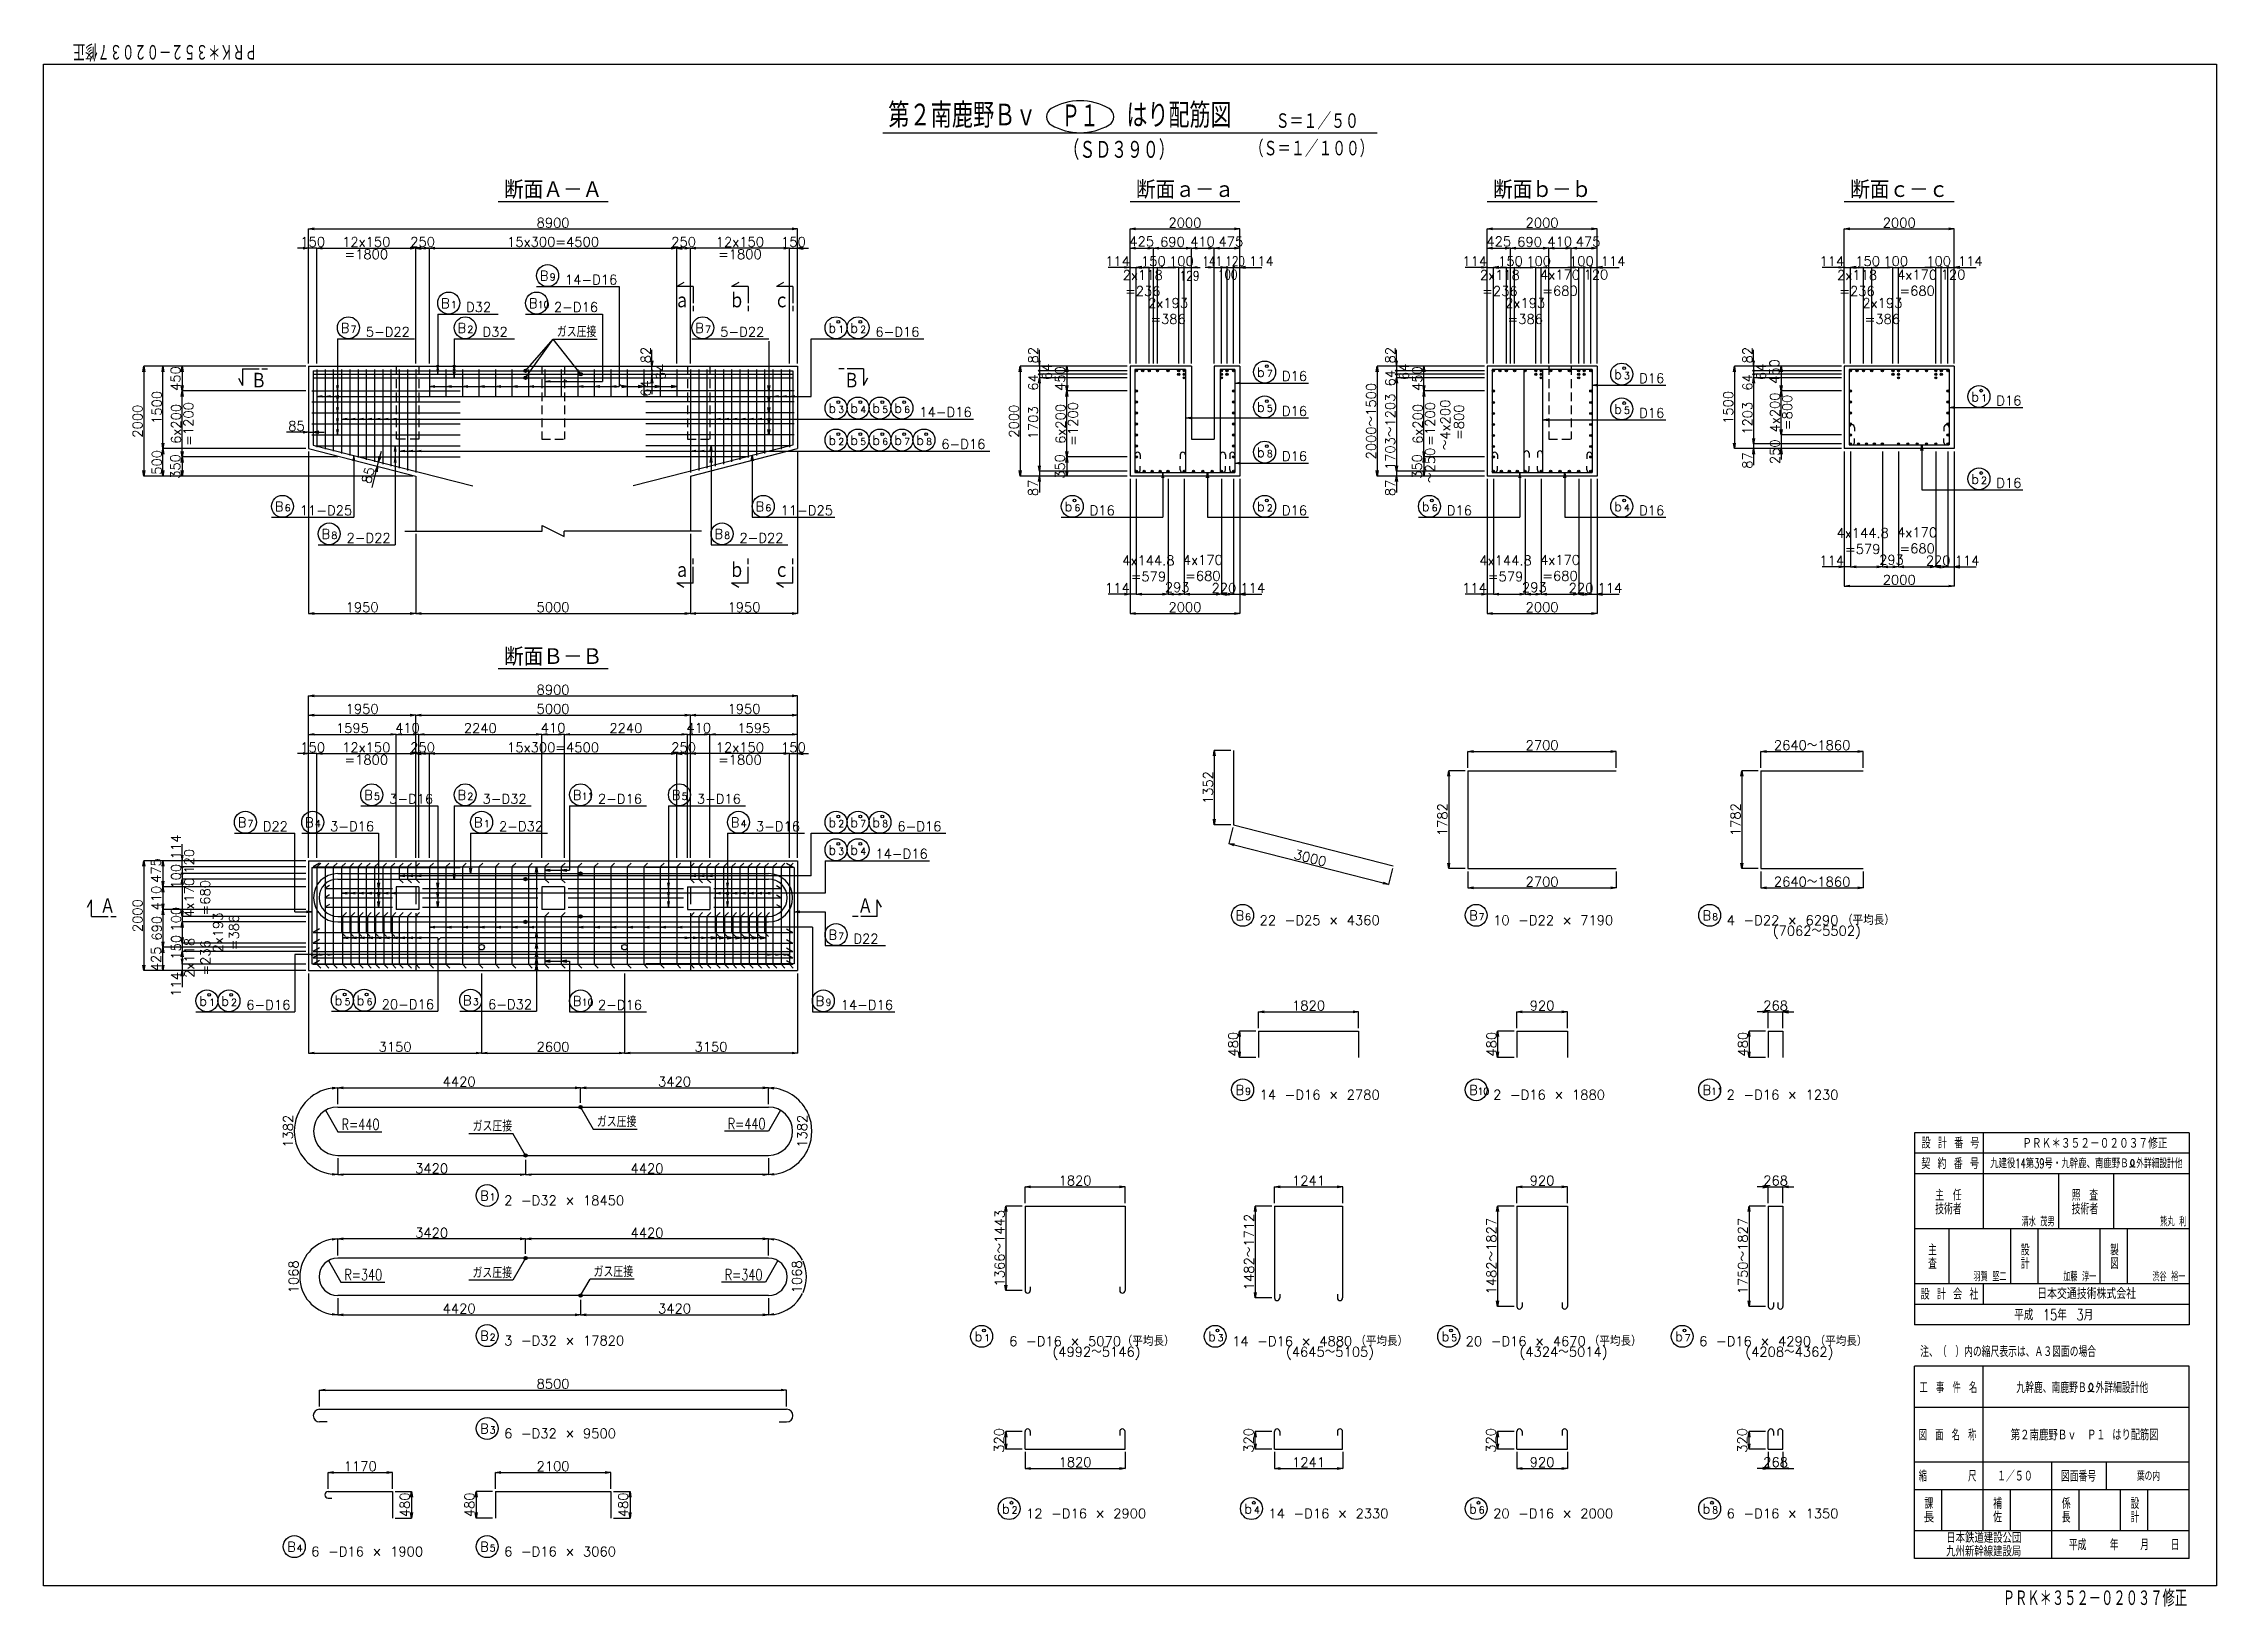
# Model space of a CAD drawing. Header units: millimetres. Extents: x -19525 to 20025, y -14225 to 14225.
import ezdxf
from ezdxf.enums import TextEntityAlignment as Align

# ---------------------------------------------------------------- set-up
doc = ezdxf.new("R2010")
doc.units = ezdxf.units.MM
doc.header["$PDMODE"] = 35
doc.linetypes.add('HIDDEN2', pattern=[4.7625, 3.175, -1.5875])
for name, color, linetype in [('DIM-01', 2, 'Continuous'), ('DIM-02', 2, 'Continuous'), ('DIM-03', 6, 'Continuous'), ('GAIKEI-01', 7, 'Continuous'), ('LAYER_15', 7, 'Continuous'), ('TEKKIN-01', 3, 'Continuous'), ('TEKKIN-02', 4, 'Continuous'), ('TEKKIN-03', 6, 'Continuous'), ('TEXT-01', 4, 'Continuous'), ('TEXT-02', 6, 'Continuous'), ('WAKU-01', 1, 'Continuous'), ('WAKU-02', 4, 'Continuous')]:
    doc.layers.add(name, color=color, linetype=linetype)
doc.styles.get("Standard").update_dxf_attribs({"font": 'txt.shx', "bigfont": 'bigfont.shx'})
doc.dimstyles.get("Standard").update_dxf_attribs({"dimscale": 50, "dimtxt": 3.5, "dimasz": 2, "dimexe": 0, "dimexo": 1, "dimgap": 0.5, "dimtad": 1, "dimdec": 0, "dimzin": 0, "dimdsep": 46, "dimtxsty": 'Standard', "dimblk1": 'OPEN', "dimblk2": 'OPEN', "dimsah": 1, "dimcen": 0, "dimclrd": 2, "dimclre": 2, "dimclrt": 6, "dimaunit": 1, "dimadec": 0, "dimazin": 0, "dimtfac": 1, "dimtdec": 4, "dimtix": 1, "dimtofl": 0, "dimtmove": 2, "dimatfit": 3, "dimldrblk": 'OPEN', "dimfxl": 0, "dimtolj": 1, "dimtzin": 0, "dimarcsym": 0})

msp = doc.modelspace()

# ---------------------------------------------------------------- texts
at = {"layer": 'DIM-01', "color": 6, "width": 0.8}
for s, p in [('141', (1564.3, 10175)), ('120', (1982.2, 10175)), ('129', (1153.8, 9907.7)), ('100', (1847.8, 9931))]:
    msp.add_text(s, height=175, dxfattribs=at).set_placement(p)
at = {"layer": 'DIM-01', "color": 6}
msp.add_text('114', height=175, dxfattribs=at).set_placement((2416.3, 10175))
at = {"layer": 'DIM-01', "color": 6, "char_height": 175, "attachment_point": 5}
for s, insert in [('\\A1;410', (1570, 10619.3)), ('\\A1;100', (1186, 10262.5)), ('\\A1;100', (8466, 10262.5)), ('\\A1;114', (9042.8, 10262.5)), ('\\A1;100', (14966, 10262.5)), ('\\A1;114', (15542.8, 10262.5)), ('\\A1;2x118\\P=236', (482, 9863.7)), ('\\A1;2x118\\P=236', (6982, 9863.7)), ('\\A1;120', (8729.2, 10018.5)), ('\\A1;2x118\\P=236', (13482, 9863.7)), ('\\A1;120', (15229.2, 10018.5))]:
    msp.add_mtext(s, dxfattribs=dict(at, insert=insert))
at = {"layer": 'DIM-01', "color": 6, "char_height": 175, "attachment_point": 5, "rotation": 90}
for s, insert in [('\\A1;82', (-8562.5, 8554)), ('\\A1;64', (-8289, 8248.1)), ('\\A1;82', (-1512.5, 8550.9)), ('\\A1;64', (-1262.5, 8247.7)), ('\\A1;82', (4987.5, 8550.9)), ('\\A1;64', (5237.5, 8247.7)), ('\\A1;82', (11487.5, 8550.9)), ('\\A1;64', (11737.5, 8247.7)), ('\\A1;450', (11978.3, 8252.7)), ('\\A1;64', (-8562.5, 7945.8)), ('\\A1;64', (-1512.5, 8054.4)), ('\\A1;64', (4987.5, 8133)), ('\\A1;64', (11487.5, 8054.4)), ('1703', (-1512.5, 7320.6)), ('\\A1;6x200', (-1012.5, 7300)), ('\\A1;=1200', (-787.5, 7300)), ('1703～1203', (4987.5, 7156.3)), ('\\A1;6x200', (5487.5, 7300)), ('\\A1;=1200', (5712.5, 7300)), ('\\A1;1500', (11137.5, 7600)), ('1203', (11487.5, 7402.1)), ('4x200', (11987.5, 7509.1)), ('=800', (12212.5, 7509.1)), ('～250', (5712.5, 6545.8))]:
    msp.add_mtext(s, dxfattribs=dict(at, insert=insert))
at = {"layer": 'DIM-02', "color": 6}
for s, height, p in [('B', 175, (-10489.8, 9910)), ('9', 125, (-10309.8, 9910)), ('14-D16', 175, (-10033.8, 9838.4)), ('B', 175, (-12289.8, 9410)), ('1', 125, (-12109.8, 9410)), ('D32', 175, (-11833.8, 9338.4)), ('B', 175, (-10689.8, 9410)), ('10', 125, (-10529.8, 9410)), ('2-D16', 175, (-10233.8, 9338.4)), ('B', 175, (-14114.8, 8960)), ('B', 175, (-11989.8, 8960)), ('B', 175, (-7664.8, 8960)), ('b', 175, (-5239.8, 8960)), ('b', 175, (-4839.8, 8960)), ('7', 125, (-13934.8, 8960)), ('5-D22', 175, (-13658.8, 8888.4)), ('2', 125, (-11809.8, 8960)), ('D32', 175, (-11533.8, 8888.4)), ('7', 125, (-7484.8, 8960)), ('5-D22', 175, (-7208.8, 8888.4)), ('1', 125, (-5059.8, 8960)), ('2', 125, (-4659.8, 8960)), ('6-D16', 175, (-4383.8, 8888.4)), ('b', 175, (2560.2, 8154.9)), ('7', 125, (2740.2, 8154.9)), ('D16', 175, (3016.2, 8083.3)), ('b', 175, (9060.2, 8116.5)), ('3', 125, (9240.2, 8116.5)), ('D16', 175, (9516.2, 8044.9)), ('b', 175, (-5239.8, 7499.6)), ('3', 125, (-5059.8, 7499.6)), ('b', 175, (-4839.8, 7499.6)), ('4', 125, (-4659.8, 7499.6)), ('b', 175, (-4439.8, 7499.6)), ('5', 125, (-4259.8, 7499.6)), ('b', 175, (-4039.8, 7499.6)), ('6', 125, (-3859.8, 7499.6)), ('14-D16', 175, (-3583.8, 7428)), ('b', 175, (2560.2, 7518.6)), ('5', 125, (2740.2, 7518.6)), ('D16', 175, (3016.2, 7447.1)), ('b', 175, (9060.2, 7483.5)), ('5', 125, (9240.2, 7483.5)), ('D16', 175, (9516.2, 7411.9)), ('b', 175, (15560.2, 7708.8)), ('1', 125, (15740.2, 7708.8)), ('D16', 175, (16016.2, 7637.2)), ('b', 175, (-5239.8, 6916.9)), ('2', 125, (-5059.8, 6916.9)), ('b', 175, (-4839.8, 6916.9)), ('5', 125, (-4659.8, 6916.9)), ('b', 175, (-4439.8, 6916.9)), ('6', 125, (-4259.8, 6916.9)), ('b', 175, (-4039.8, 6916.9)), ('7', 125, (-3859.8, 6916.9)), ('b', 175, (-3639.8, 6916.9)), ('8', 125, (-3459.8, 6916.9)), ('6-D16', 175, (-3183.8, 6845.3)), ('b', 175, (2560.2, 6697)), ('8', 125, (2740.2, 6697)), ('D16', 175, (3016.2, 6625.4)), ('b', 175, (15560.2, 6210)), ('2', 125, (15740.2, 6210)), ('D16', 175, (16016.2, 6138.4)), ('B', 175, (-15314.8, 5710)), ('6', 125, (-15134.8, 5710)), ('11-D25', 175, (-14858.8, 5638.4)), ('B', 175, (-6564.8, 5710)), ('6', 125, (-6384.8, 5710)), ('11-D25', 175, (-6108.8, 5638.4)), ('b', 175, (-939.8, 5710)), ('6', 125, (-759.8, 5710)), ('D16', 175, (-483.8, 5638.4)), ('b', 175, (2560.2, 5710)), ('2', 125, (2740.2, 5710)), ('D16', 175, (3016.2, 5638.4)), ('b', 175, (5560.2, 5710)), ('6', 125, (5740.2, 5710)), ('D16', 175, (6016.2, 5638.4)), ('b', 175, (9060.2, 5710)), ('4', 125, (9240.2, 5710)), ('D16', 175, (9516.2, 5638.4)), ('B', 175, (-14464.8, 5210)), ('8', 125, (-14284.8, 5210)), ('2-D22', 175, (-14008.8, 5138.4)), ('B', 175, (-7314.8, 5210)), ('8', 125, (-7134.8, 5210)), ('2-D22', 175, (-6858.8, 5138.4)), ('B', 175, (-13689.8, 460)), ('5', 125, (-13509.8, 460)), ('3-D16', 175, (-13233.8, 388.4)), ('B', 175, (-11989.8, 460)), ('2', 125, (-11809.8, 460)), ('3-D32', 175, (-11533.8, 388.4)), ('B', 175, (-9889.8, 460)), ('11', 125, (-9729.8, 460)), ('2-D16', 175, (-9433.8, 388.4)), ('B', 175, (-8089.8, 460)), ('5', 125, (-7909.8, 460)), ('3-D16', 175, (-7633.8, 388.4)), ('B', 175, (-15989.8, -40)), ('7', 125, (-15809.8, -40)), ('D22', 175, (-15533.8, -111.6)), ('B', 175, (-14764.8, -40)), ('4', 125, (-14584.8, -40)), ('3-D16', 175, (-14308.8, -111.6)), ('B', 175, (-11689.8, -40)), ('1', 125, (-11509.8, -40)), ('2-D32', 175, (-11233.8, -111.6)), ('B', 175, (-7014.8, -40)), ('4', 125, (-6834.8, -40)), ('3-D16', 175, (-6558.8, -111.6)), ('b', 175, (-5239.8, -40)), ('2', 125, (-5059.8, -40)), ('b', 175, (-4839.8, -40)), ('7', 125, (-4659.8, -40)), ('b', 175, (-4439.8, -40)), ('8', 125, (-4259.8, -40)), ('6-D16', 175, (-3983.8, -111.6)), ('b', 175, (-5239.8, -540)), ('b', 175, (-4839.8, -540)), ('3', 125, (-5059.8, -540)), ('4', 125, (-4659.8, -540)), ('14-D16', 175, (-4383.8, -611.6)), ('B', 175, (-5239.8, -2085.5)), ('7', 125, (-5059.8, -2085.5)), ('D22', 175, (-4783.8, -2157)), ('b', 175, (-16689.8, -3290)), ('b', 175, (-16289.8, -3290)), ('b', 175, (-14225.1, -3280)), ('5', 125, (-14045.1, -3280)), ('b', 175, (-13825.1, -3280)), ('6', 125, (-13645.1, -3280)), ('B', 175, (-11889.8, -3280)), ('3', 125, (-11709.8, -3280)), ('B', 175, (-9889.8, -3290)), ('B', 175, (-5471.1, -3290)), ('1', 125, (-16509.8, -3290)), ('2', 125, (-16109.8, -3290)), ('6-D16', 175, (-15833.8, -3361.6)), ('20-D16', 175, (-13369.1, -3351.6)), ('6-D32', 175, (-11433.8, -3351.6)), ('10', 125, (-9729.8, -3290)), ('2-D16', 175, (-9433.8, -3361.6)), ('9', 125, (-5291.1, -3290)), ('14-D16', 175, (-5015, -3361.6))]:
    msp.add_text(s, height=height, dxfattribs=at).set_placement(p)
at = {"layer": 'DIM-02', "color": 6, "width": 0.75}
for s, p in [('ガス圧接', (-10181.8, 8878)), ('R=440', (-14098.3, -5548.5)), ('ガス圧接', (-11714.7, -5579)), ('ガス圧接', (-9452.9, -5499)), ('R=440', (-7071.2, -5539)), ('R=340', (-14048.3, -8285.1)), ('ガス圧接', (-11717.1, -8249)), ('ガス圧接', (-9513.1, -8229.1)), ('R=340', (-7126.7, -8285.1))]:
    msp.add_text(s, height=200, dxfattribs=at).set_placement(p)
at = {"layer": 'DIM-03'}
for s, height, p in [('B', 175, (2170.4, -1734)), ('B', 175, (6420.4, -1734)), ('B', 175, (10670.4, -1734)), ('6', 125, (2345.4, -1734)), ('7', 125, (6595.4, -1734)), ('8', 125, (10845.4, -1734)), ('B', 175, (2170.4, -4910)), ('B', 175, (6420.4, -4910)), ('B', 175, (10670.4, -4910)), ('9', 125, (2345.4, -4910)), ('10', 125, (6575.4, -4910)), ('11', 125, (10825.4, -4910)), ('B', 175, (-11579.6, -6834)), ('1', 125, (-11404.6, -6834)), ('B', 175, (-11579.6, -9384)), ('2', 125, (-11404.6, -9384)), ('b', 175, (-2579.6, -9396.9)), ('1', 125, (-2404.6, -9396.9)), ('b', 175, (1670.4, -9396.9)), ('3', 125, (1845.4, -9396.9)), ('b', 175, (5920.4, -9396.9)), ('5', 125, (6095.4, -9396.9)), ('b', 175, (10170.4, -9396.9)), ('7', 125, (10345.4, -9396.9)), ('B', 175, (-11579.6, -11074)), ('3', 125, (-11404.6, -11074)), ('b', 175, (-2079.6, -12531.6)), ('2', 125, (-1904.6, -12531.6)), ('b', 175, (2330.9, -12531.6)), ('4', 125, (2505.9, -12531.6)), ('b', 175, (6420.4, -12531.6)), ('6', 125, (6595.4, -12531.6)), ('b', 175, (10670.4, -12531.6)), ('8', 125, (10845.4, -12531.6)), ('B', 175, (-15089.6, -13224)), ('B', 175, (-11579.6, -13224)), ('4', 125, (-14914.6, -13224)), ('5', 125, (-11404.6, -13224))]:
    msp.add_text(s, height=height, dxfattribs=at).set_placement(p)
at = {"layer": 'DIM-03', "char_height": 175, "attachment_point": 7}
for s, insert in [('22 -D25 × 4360', (2609.1, -1821.3)), ('10 -D22 × 7190', (6859.1, -1821.3)), ('4 -D22 × 6290', (11109.1, -1821.3)), ('(7062～5502)', (11949.1, -2071.3)), ('（平均長）', (13209.1, -1821.3)), ('14 -D16 × 2780', (2609.1, -4997.3)), ('2 -D16 × 1880', (6859.1, -4997.3)), ('2 -D16 × 1230', (11109.1, -4997.3)), ('2 -D32 × 18450', (-11140.9, -6921.3)), ('3 -D32 × 17820', (-11140.9, -9471.3)), ('6 -D16 × 5070', (-1948.6, -9484.2)), ('(4992～5146)', (-1160.9, -9734.2)), ('（平均長）', (99.1, -9484.2)), ('14 -D16 × 4880', (2109.1, -9484.2)), ('(4645～5105)', (3089.1, -9734.2)), ('（平均長）', (4349.1, -9484.2)), ('20 -D16 × 4670', (6359.1, -9484.2)), ('(4324～5014)', (7339.1, -9734.2)), ('（平均長）', (8599.1, -9484.2)), ('6 -D16 × 4290', (10609.1, -9484.2)), ('(4208～4362)', (11449.1, -9734.2)), ('（平均長）', (12709.1, -9484.2)), ('6 -D32 × 9500', (-11140.9, -11161.3)), ('12 -D16 × 2900', (-1640.9, -12618.9)), ('14 -D16 × 2330', (2769.6, -12618.9)), ('20 -D16 × 2000', (6859.1, -12618.9)), ('6 -D16 × 1350', (11109.1, -12618.9)), ('6 -D16 × 1900', (-14650.9, -13311.3)), ('6 -D16 × 3060', (-11140.9, -13311.3))]:
    msp.add_mtext(s, dxfattribs=dict(at, insert=insert))
at = {"layer": 'LAYER_15', "color": 4, "width": 0.678}
msp.add_text('\u3000ＰＲＫ＊３５２－０２０３７修正', height=300, rotation=180, dxfattribs=at).set_placement((-15410, 14225))
at = {"layer": 'LAYER_15', "color": 6, "width": 0.678}
msp.add_text('ＰＲＫ＊３５２－０２０３７修正', height=200, dxfattribs=at).set_placement((16488.3, -5892.6))
at = {"layer": 'LAYER_15', "color": 4, "width": 0.678}
msp.add_text('\u3000ＰＲＫ＊３５２－０２０３７修正', height=300, dxfattribs=at).set_placement((15910, -14225))
at = {"layer": 'TEKKIN-02', "color": 6}
for s, p in [('～4x200', (6075, 6821.7)), ('=800', (6325, 7008.3))]:
    msp.add_text(s, height=175, rotation=90, dxfattribs=at).set_placement(p)
at = {"layer": 'TEKKIN-02', "color": 6, "insert": (11987.5, 6794.2), "char_height": 175, "attachment_point": 5, "rotation": 90}
msp.add_mtext('\\A1;250', dxfattribs=at)
at = {"layer": 'TEXT-01'}
for s, height, width, p, p2 in [('第２南鹿野Ｂｖ', 450, 0.75, (-4150, 12690), (-1450, 12690)), ('Ｐ１', 450, 0.865385, (-995.2, 12675), (-320.2, 12675)), ('はり配筋図', 450, 0.75, (184.8, 12690), (2097.3, 12690)), ('Ｓ＝１／５０', 300, 0.75, (2901, 12660), (4416, 12660)), ('（Ｓ＝１／１００）', 300, 0.75, (2431, 12160), (4681, 12160))]:
    msp.add_text(s, height=height, dxfattribs=dict(at, width=width)).set_placement(p, p2, align=Align.FIT)
at = {"layer": 'TEXT-01', "width": 0.75}
msp.add_text('（ＳＤ３９０）', height=350, dxfattribs=at).set_placement((-959.1, 12110))
at = {"layer": 'TEXT-01', "color": 4}
for s, p in [('断面Ａ－Ａ', (-11142.4, 11400)), ('断面ａ－ａ', (357.6, 11400)), ('断面ｂ－ｂ', (6857.6, 11400)), ('断面ｃ－ｃ', (13357.6, 11400)), ('断面Ｂ－Ｂ', (-11142.4, 2900))]:
    msp.add_text(s, height=325, dxfattribs=at).set_placement(p)
at = {"layer": 'TEXT-01', "color": 4, "width": 0.8475}
for s, p in [('ａ', (-8045, 9393.4)), ('ｂ', (-7045, 9393.4)), ('ｃ', (-6229.5, 9393.4)), ('Ｂ', (-15746.2, 7936.6)), ('Ｂ', (-4957.2, 7936.6)), ('ｂ', (-7045, 4486.6)), ('ａ', (-8045, 4486.6)), ('ｃ', (-6229.5, 4486.6)), ('Ａ', (-18496.2, -1627.4)), ('Ａ', (-4707.2, -1627.4))]:
    msp.add_text(s, height=300, dxfattribs=at).set_placement(p)
at = {"layer": 'TEXT-02'}
for s, height, width, p, p2 in [('設 計 番 号', 200, 0.828947, (14658.3, -5887.5), (15708.3, -5887.5)), ('契 約 番 号', 200, 0.828947, (14651.2, -6262.5), (15701.2, -6262.5)), ('九建役14第39号・九幹鹿、南鹿野Ｂ', 175, 0.717608, (15905.3, -6246.4), (18425.3, -6246.4)), ('外詳細設計他', 175, 0.692308, (18565.3, -6246.4), (19405.3, -6246.4)), ('主\u3000任', 200, 0.72, (14905.7, -6837.5), (15385.7, -6837.5)), ('照\u3000査', 200, 0.72, (17389.2, -6837.5), (17869.2, -6837.5)), ('技術者', 200, 0.72, (14905.7, -7087.5), (15385.7, -7087.5)), ('技術者', 200, 0.72, (17389.2, -7087.5), (17869.2, -7087.5)), ('清水 茂男', 150, 0.789474, (16477.7, -7302.1), (17077.7, -7302.1)), ('熊丸 利', 150, 0.827586, (18996.4, -7302.1), (19476.4, -7302.1)), ('査', 200, 0.857143, (14774.9, -8081), (14934.9, -8081)), ('主', 200, 0.857143, (14774.9, -7834.3), (14934.9, -7834.3)), ('設', 200, 0.857143, (16462.4, -7834.3), (16622.4, -7834.3)), ('計', 200, 0.857143, (16462.4, -8081), (16622.4, -8081)), ('製', 200, 0.857143, (18087.4, -7834.3), (18247.4, -7834.3)), ('図', 200, 0.923077, (18087.4, -8081), (18247.4, -8081)), ('羽賀 堅二', 150, 0.779221, (15602.7, -8302.1), (16202.7, -8302.1)), ('加藤 淳一', 150, 0.779221, (17236.1, -8302.1), (17836.1, -8302.1)), ('渋谷 裕一', 150, 0.779221, (18858.6, -8302.1), (19458.6, -8302.1)), ('設 計 会 社', 200, 0.828947, (14639.9, -8637.5), (15689.9, -8637.5)), ('日本交通技術株式会社', 200, 0.767045, (16761.3, -8627.6), (18561.3, -8627.6)), ('平成\u300015年\u30003月', 200, 0.760563, (16342, -9014.5), (17782, -9014.5)), ('注、（\u3000）内の縮尺表示は、Ａ３図面の場合', 200, 0.674157, (14632.2, -9684.4), (17832.2, -9684.4)), ('工\u3000事\u3000件\u3000名', 200, 0.650826, (14620, -10339.2), (15670, -10339.2)), ('九幹鹿、南鹿野Ｂ', 200, 0.695652, (16381.4, -10339.2), (17661.4, -10339.2)), ('外詳細設計他', 200, 0.692308, (17821.4, -10339.2), (18781.4, -10339.2)), ('図\u3000面\u3000名\u3000称', 200, 0.645492, (14603.6, -11202), (15653.6, -11202)), ('第２南鹿野Ｂｖ', 200, 0.75, (16278.9, -11202), (17478.9, -11202)), ('Ｐ１ はり配筋図', 200, 0.75, (17667.8, -11198.5), (18967.8, -11198.5)), ('縮\u3000\u3000\u3000\u3000\u3000尺', 200, 0.645492, (14603.6, -11950), (15653.6, -11950)), ('１／５０', 200, 0.75, (16030.3, -11950), (16680.3, -11950)), ('図面番号', 200, 0.705882, (17193.2, -11950), (17833.2, -11950)), ('葉の内', 175, 0.734694, (18576.8, -11937.5), (18996.8, -11937.5)), ('課', 200, 0.857143, (14709.1, -12448.7), (14869.1, -12448.7)), ('補', 200, 0.857143, (15959.1, -12448.7), (16119.1, -12448.7)), ('係', 200, 0.857143, (17209.1, -12448.7), (17369.1, -12448.7)), ('設', 200, 0.857143, (18459.1, -12448.7), (18619.1, -12448.7)), ('長', 200, 1.071429, (14689.1, -12695.4), (14889.1, -12695.4)), ('佐', 200, 0.857143, (15959.1, -12695.4), (16119.1, -12695.4)), ('長', 200, 0.857143, (17209.1, -12695.4), (17369.1, -12695.4)), ('計', 200, 0.857143, (18459.1, -12695.4), (18619.1, -12695.4)), ('日本鉄道建設公団', 190, 0.776978, (15105.2, -13067.3), (16473.2, -13067.3)), ('平成', 200, 0.75, (17337, -13200), (17657, -13200)), ('年', 200, 0.857143, (18081.8, -13200), (18241.8, -13200)), ('九州新幹線建設局', 190, 0.771429, (15103.7, -13313.5), (16471.7, -13313.5))]:
    msp.add_text(s, height=height, dxfattribs=dict(at, width=width)).set_placement(p, p2, align=Align.FIT)
for s, p, p2 in [('月', (18636.8, -13200), (18796.8, -13200)), ('日', (19191.8, -13200), (19351.8, -13200))]:
    msp.add_text(s, height=200, dxfattribs=at).set_placement(p, p2, align=Align.FIT)

# ---------------------------------------------------------------- blocks, each defined once
blk = doc.blocks.new('GROUP_2')
at = {"layer": 'WAKU-02', "color": 2, "linetype": 'Continuous'}
for centre, radius, start, end in [((-5265, 24280), 2084, 59.56596, 120.43404), ((-6148, 25782), 342, 120.43404, 239.56596), ((-5265, 27284), 2084, 239.56596, 300.43404), ((-4383, 25782), 342, 300.43404, 419.56596)]:
    blk.add_arc(centre, radius, start, end, dxfattribs=at)
blk = doc.blocks.new('_OPEN')
at = {"color": 0, "linetype": 'ByBlock'}
for p, q in [((-1, 0.17), (0, 0)), ((0, 0), (-1, -0.17)), ((0, 0), (-1, 0))]:
    blk.add_line(p, q, dxfattribs=at)
blk = doc.blocks.new('*D3')
at = {"color": 2, "linetype": 'ByBlock'}
for p, q in [((-14750, -650), (-17700, -650)), ((-17700, -750), (-17700, -2550)), ((-14750, -2650), (-17700, -2650))]:
    blk.add_line(p, q, dxfattribs=at)
at = {"layer": 'DEFPOINTS', "color": 0, "linetype": 'ByBlock'}
for p in [(-14700, -650), (-17700, -2650), (-14700, -2650)]:
    blk.add_point(p, dxfattribs=at)
at = {"color": 2, "linetype": 'ByBlock', "xscale": 100, "yscale": 100, "zscale": 100}
for p, rotation in [((-17700, -650), 90.00000000000006), ((-17700, -2650), 270.0000000000001)]:
    blk.add_blockref('_OPEN', p, dxfattribs=dict(at, rotation=rotation))
at = {"color": 6, "linetype": 'ByBlock', "insert": (-17812.5, -1650), "char_height": 175, "attachment_point": 5, "rotation": 90}
blk.add_mtext('\\A1;2000', dxfattribs=at)
blk = doc.blocks.new('*D4')
at = {"color": 2, "linetype": 'ByBlock'}
for p, q in [((-14700, -600), (-14700, 2350)), ((-14600, 2350), (-5900, 2350)), ((-5800, -600), (-5800, 2350))]:
    blk.add_line(p, q, dxfattribs=at)
at = {"layer": 'DEFPOINTS', "color": 0, "linetype": 'ByBlock'}
for p in [(-5800, 2350), (-14700, -650), (-5800, -650)]:
    blk.add_point(p, dxfattribs=at)
at = {"color": 2, "linetype": 'ByBlock', "xscale": 100, "yscale": 100, "zscale": 100, "rotation": 180}
blk.add_blockref('_OPEN', (-14700, 2350), dxfattribs=at)
at = {"color": 2, "linetype": 'ByBlock', "xscale": 100, "yscale": 100, "zscale": 100}
blk.add_blockref('_OPEN', (-5800, 2350), dxfattribs=at)
at = {"color": 6, "linetype": 'ByBlock', "insert": (-10250, 2462.5), "char_height": 175, "attachment_point": 5}
blk.add_mtext('\\A1;8900', dxfattribs=at)
blk = doc.blocks.new('*D5')
at = {"color": 2, "linetype": 'ByBlock'}
for p, q in [((-14700, -2700), (-14700, -4150)), ((-11550, -2700), (-11550, -4150)), ((-14600, -4150), (-11650, -4150))]:
    blk.add_line(p, q, dxfattribs=at)
at = {"layer": 'DEFPOINTS', "color": 0, "linetype": 'ByBlock'}
for p in [(-14700, -2650), (-11550, -2650), (-11550, -4150)]:
    blk.add_point(p, dxfattribs=at)
at = {"color": 2, "linetype": 'ByBlock', "xscale": 100, "yscale": 100, "zscale": 100, "rotation": 180}
blk.add_blockref('_OPEN', (-14700, -4150), dxfattribs=at)
at = {"color": 2, "linetype": 'ByBlock', "xscale": 100, "yscale": 100, "zscale": 100}
blk.add_blockref('_OPEN', (-11550, -4150), dxfattribs=at)
at = {"color": 6, "linetype": 'ByBlock', "insert": (-13125, -4037.5), "char_height": 175, "attachment_point": 5}
blk.add_mtext('\\A1;3150', dxfattribs=at)
blk = doc.blocks.new('*D6')
at = {"color": 2, "linetype": 'ByBlock'}
blk.add_line((-11450, -4150), (-9050, -4150), dxfattribs=at)
at = {"layer": 'DEFPOINTS', "color": 0, "linetype": 'ByBlock'}
for p in [(-11550, -2650), (-8950, -2650), (-8950, -4150)]:
    blk.add_point(p, dxfattribs=at)
at = {"color": 2, "linetype": 'ByBlock', "xscale": 100, "yscale": 100, "zscale": 100, "rotation": 180}
blk.add_blockref('_OPEN', (-11550, -4150), dxfattribs=at)
at = {"color": 2, "linetype": 'ByBlock', "xscale": 100, "yscale": 100, "zscale": 100}
blk.add_blockref('_OPEN', (-8950, -4150), dxfattribs=at)
at = {"color": 6, "linetype": 'ByBlock', "insert": (-10250, -4037.5), "char_height": 175, "attachment_point": 5}
blk.add_mtext('\\A1;2600', dxfattribs=at)
blk = doc.blocks.new('*D7')
at = {"color": 2, "linetype": 'ByBlock'}
for p, q in [((-8950, -2700), (-8950, -4150)), ((-5800, -2700), (-5800, -4150)), ((-5900, -4150), (-8850, -4150))]:
    blk.add_line(p, q, dxfattribs=at)
at = {"layer": 'DEFPOINTS', "color": 0, "linetype": 'ByBlock'}
for p in [(-8950, -2650), (-5800, -2650), (-8950, -4150)]:
    blk.add_point(p, dxfattribs=at)
at = {"color": 2, "linetype": 'ByBlock', "xscale": 100, "yscale": 100, "zscale": 100, "rotation": 180.0000000000004}
blk.add_blockref('_OPEN', (-8950, -4150), dxfattribs=at)
at = {"color": 2, "linetype": 'ByBlock', "xscale": 100, "yscale": 100, "zscale": 100}
blk.add_blockref('_OPEN', (-5800, -4150), dxfattribs=at)
at = {"color": 6, "linetype": 'ByBlock', "insert": (-7375, -4037.5), "char_height": 175, "attachment_point": 5}
blk.add_mtext('\\A1;3150', dxfattribs=at)
blk = doc.blocks.new('*D8')
at = {"color": 2, "linetype": 'ByBlock'}
blk.add_line((-17350, -2550), (-17350, -2325), dxfattribs=at)
at = {"layer": 'DEFPOINTS', "color": 0, "linetype": 'ByBlock'}
for p in [(-17350, -2225), (-14700, -2225), (-14700, -2650)]:
    blk.add_point(p, dxfattribs=at)
at = {"color": 2, "linetype": 'ByBlock', "xscale": 100, "yscale": 100, "zscale": 100}
for p, rotation in [((-17350, -2225), 90.00000000000006), ((-17350, -2650), 270.0000000000001)]:
    blk.add_blockref('_OPEN', p, dxfattribs=dict(at, rotation=rotation))
at = {"color": 6, "linetype": 'ByBlock', "insert": (-17476, -2438), "char_height": 175, "attachment_point": 5, "rotation": 90}
blk.add_mtext('\\A1;425', dxfattribs=at)
blk = doc.blocks.new('*D9')
at = {"color": 2, "linetype": 'ByBlock'}
for p, q in [((-17350, -750), (-17350, -1025)), ((-14750, -1125), (-17350, -1125))]:
    blk.add_line(p, q, dxfattribs=at)
at = {"layer": 'DEFPOINTS', "color": 0, "linetype": 'ByBlock'}
for p in [(-14700, -650), (-17350, -1125), (-14700, -1125)]:
    blk.add_point(p, dxfattribs=at)
at = {"color": 2, "linetype": 'ByBlock', "xscale": 100, "yscale": 100, "zscale": 100}
for p, rotation in [((-17350, -650), 90.00000000000006), ((-17350, -1125), 270.0000000000001)]:
    blk.add_blockref('_OPEN', p, dxfattribs=dict(at, rotation=rotation))
at = {"color": 6, "linetype": 'ByBlock', "insert": (-17478, -829), "char_height": 175, "attachment_point": 5, "rotation": 90}
blk.add_mtext('\\A1;475', dxfattribs=at)
blk = doc.blocks.new('*D10')
at = {"color": 2, "linetype": 'ByBlock'}
for p, q in [((-17350, -1225), (-17350, -1435)), ((-14750, -1535), (-17350, -1535))]:
    blk.add_line(p, q, dxfattribs=at)
at = {"layer": 'DEFPOINTS', "color": 0, "linetype": 'ByBlock'}
for p in [(-14700, -1125), (-17350, -1535), (-14700, -1535)]:
    blk.add_point(p, dxfattribs=at)
at = {"color": 2, "linetype": 'ByBlock', "xscale": 100, "yscale": 100, "zscale": 100}
for p, rotation in [((-17350, -1125), 90.00000000000006), ((-17350, -1535), 270.0000000000001)]:
    blk.add_blockref('_OPEN', p, dxfattribs=dict(at, rotation=rotation))
at = {"color": 6, "linetype": 'ByBlock', "insert": (-17473, -1330), "char_height": 175, "attachment_point": 5, "rotation": 90}
blk.add_mtext('\\A1;410', dxfattribs=at)
blk = doc.blocks.new('*D11')
at = {"color": 2, "linetype": 'ByBlock'}
for p, q in [((-17350, -1635), (-17350, -2125)), ((-14750, -2225), (-17350, -2225))]:
    blk.add_line(p, q, dxfattribs=at)
at = {"layer": 'DEFPOINTS', "color": 0, "linetype": 'ByBlock'}
for p in [(-14700, -1535), (-17350, -2225), (-14700, -2225)]:
    blk.add_point(p, dxfattribs=at)
at = {"color": 2, "linetype": 'ByBlock', "xscale": 100, "yscale": 100, "zscale": 100}
for p, rotation in [((-17350, -1535), 90.00000000000006), ((-17350, -2225), 270.0000000000001)]:
    blk.add_blockref('_OPEN', p, dxfattribs=dict(at, rotation=rotation))
at = {"color": 6, "linetype": 'ByBlock', "insert": (-17462.5, -1880), "char_height": 175, "attachment_point": 5, "rotation": 90}
blk.add_mtext('\\A1;690', dxfattribs=at)
blk = doc.blocks.new('*D12')
at = {"color": 2, "linetype": 'ByBlock'}
for p, q in [((-14600, 2000), (-12850, 2000)), ((-12750, -600), (-12750, 2000))]:
    blk.add_line(p, q, dxfattribs=at)
at = {"layer": 'DEFPOINTS', "color": 0, "linetype": 'ByBlock'}
for p in [(-12750, 2000), (-14700, -650), (-12750, -650)]:
    blk.add_point(p, dxfattribs=at)
at = {"color": 2, "linetype": 'ByBlock', "xscale": 100, "yscale": 100, "zscale": 100, "rotation": 180}
blk.add_blockref('_OPEN', (-14700, 2000), dxfattribs=at)
at = {"color": 2, "linetype": 'ByBlock', "xscale": 100, "yscale": 100, "zscale": 100}
blk.add_blockref('_OPEN', (-12750, 2000), dxfattribs=at)
at = {"color": 6, "linetype": 'ByBlock', "insert": (-13725, 2112.5), "char_height": 175, "attachment_point": 5}
blk.add_mtext('\\A1;1950', dxfattribs=at)
blk = doc.blocks.new('*D13')
at = {"color": 2, "linetype": 'ByBlock'}
for p, q in [((-12650, 2000), (-7850, 2000)), ((-7750, -600), (-7750, 2000))]:
    blk.add_line(p, q, dxfattribs=at)
at = {"layer": 'DEFPOINTS', "color": 0, "linetype": 'ByBlock'}
for p in [(-7750, 2000), (-12750, -650), (-7750, -650)]:
    blk.add_point(p, dxfattribs=at)
at = {"color": 2, "linetype": 'ByBlock', "xscale": 100, "yscale": 100, "zscale": 100, "rotation": 180}
blk.add_blockref('_OPEN', (-12750, 2000), dxfattribs=at)
at = {"color": 2, "linetype": 'ByBlock', "xscale": 100, "yscale": 100, "zscale": 100}
blk.add_blockref('_OPEN', (-7750, 2000), dxfattribs=at)
at = {"color": 6, "linetype": 'ByBlock', "insert": (-10250, 2112.5), "char_height": 175, "attachment_point": 5}
blk.add_mtext('\\A1;5000', dxfattribs=at)
blk = doc.blocks.new('*D14')
at = {"color": 2, "linetype": 'ByBlock'}
blk.add_line((-7650, 2000), (-5900, 2000), dxfattribs=at)
at = {"layer": 'DEFPOINTS', "color": 0, "linetype": 'ByBlock'}
for p in [(-5800, 2000), (-7750, -650), (-5800, -650)]:
    blk.add_point(p, dxfattribs=at)
at = {"color": 2, "linetype": 'ByBlock', "xscale": 100, "yscale": 100, "zscale": 100, "rotation": 180}
blk.add_blockref('_OPEN', (-7750, 2000), dxfattribs=at)
at = {"color": 2, "linetype": 'ByBlock', "xscale": 100, "yscale": 100, "zscale": 100}
blk.add_blockref('_OPEN', (-5800, 2000), dxfattribs=at)
at = {"color": 6, "linetype": 'ByBlock', "insert": (-6775, 2112.5), "char_height": 175, "attachment_point": 5}
blk.add_mtext('\\A1;1950', dxfattribs=at)
blk = doc.blocks.new('*D15')
at = {"color": 2, "linetype": 'ByBlock'}
for p, q in [((-14600, 1650), (-13205, 1650)), ((-13105, -600), (-13105, 1650))]:
    blk.add_line(p, q, dxfattribs=at)
at = {"layer": 'DEFPOINTS', "color": 0, "linetype": 'ByBlock'}
for p in [(-13105, 1650), (-14700, -650), (-13105, -650)]:
    blk.add_point(p, dxfattribs=at)
at = {"color": 2, "linetype": 'ByBlock', "xscale": 100, "yscale": 100, "zscale": 100, "rotation": 180}
blk.add_blockref('_OPEN', (-14700, 1650), dxfattribs=at)
at = {"color": 2, "linetype": 'ByBlock', "xscale": 100, "yscale": 100, "zscale": 100}
blk.add_blockref('_OPEN', (-13105, 1650), dxfattribs=at)
at = {"color": 6, "linetype": 'ByBlock', "insert": (-13902.5, 1762.5), "char_height": 175, "attachment_point": 5}
blk.add_mtext('\\A1;1595', dxfattribs=at)
blk = doc.blocks.new('*D16')
at = {"color": 2, "linetype": 'ByBlock'}
for p, q in [((-13005, 1650), (-12795, 1650)), ((-12695, -600), (-12695, 1650))]:
    blk.add_line(p, q, dxfattribs=at)
at = {"layer": 'DEFPOINTS', "color": 0, "linetype": 'ByBlock'}
for p in [(-12695, 1650), (-13105, -650), (-12695, -650)]:
    blk.add_point(p, dxfattribs=at)
at = {"color": 2, "linetype": 'ByBlock', "xscale": 100, "yscale": 100, "zscale": 100, "rotation": 180}
blk.add_blockref('_OPEN', (-13105, 1650), dxfattribs=at)
at = {"color": 2, "linetype": 'ByBlock', "xscale": 100, "yscale": 100, "zscale": 100}
blk.add_blockref('_OPEN', (-12695, 1650), dxfattribs=at)
at = {"color": 6, "linetype": 'ByBlock', "insert": (-12900, 1768), "char_height": 175, "attachment_point": 5}
blk.add_mtext('\\A1;410', dxfattribs=at)
blk = doc.blocks.new('*D17')
at = {"color": 2, "linetype": 'ByBlock'}
for p, q in [((-12595, 1650), (-10555, 1650)), ((-10455, -600), (-10455, 1650))]:
    blk.add_line(p, q, dxfattribs=at)
at = {"layer": 'DEFPOINTS', "color": 0, "linetype": 'ByBlock'}
for p in [(-10455, 1650), (-12695, -650), (-10455, -650)]:
    blk.add_point(p, dxfattribs=at)
at = {"color": 2, "linetype": 'ByBlock', "xscale": 100, "yscale": 100, "zscale": 100, "rotation": 180}
blk.add_blockref('_OPEN', (-12695, 1650), dxfattribs=at)
at = {"color": 2, "linetype": 'ByBlock', "xscale": 100, "yscale": 100, "zscale": 100}
blk.add_blockref('_OPEN', (-10455, 1650), dxfattribs=at)
at = {"color": 6, "linetype": 'ByBlock', "insert": (-11575, 1762.5), "char_height": 175, "attachment_point": 5}
blk.add_mtext('\\A1;2240', dxfattribs=at)
blk = doc.blocks.new('*D18')
at = {"color": 2, "linetype": 'ByBlock'}
for p, q in [((-10355, 1650), (-10145, 1650)), ((-10045, -600), (-10045, 1650))]:
    blk.add_line(p, q, dxfattribs=at)
at = {"layer": 'DEFPOINTS', "color": 0, "linetype": 'ByBlock'}
for p in [(-10045, 1650), (-10455, -650), (-10045, -650)]:
    blk.add_point(p, dxfattribs=at)
at = {"color": 2, "linetype": 'ByBlock', "xscale": 100, "yscale": 100, "zscale": 100, "rotation": 180}
blk.add_blockref('_OPEN', (-10455, 1650), dxfattribs=at)
at = {"color": 2, "linetype": 'ByBlock', "xscale": 100, "yscale": 100, "zscale": 100}
blk.add_blockref('_OPEN', (-10045, 1650), dxfattribs=at)
at = {"color": 6, "linetype": 'ByBlock', "insert": (-10250, 1769), "char_height": 175, "attachment_point": 5}
blk.add_mtext('\\A1;410', dxfattribs=at)
blk = doc.blocks.new('*D19')
at = {"color": 2, "linetype": 'ByBlock'}
for p, q in [((-9945, 1650), (-7905, 1650)), ((-7805, -600), (-7805, 1650))]:
    blk.add_line(p, q, dxfattribs=at)
at = {"layer": 'DEFPOINTS', "color": 0, "linetype": 'ByBlock'}
for p in [(-7805, 1650), (-10045, -650), (-7805, -650)]:
    blk.add_point(p, dxfattribs=at)
at = {"color": 2, "linetype": 'ByBlock', "xscale": 100, "yscale": 100, "zscale": 100, "rotation": 180}
blk.add_blockref('_OPEN', (-10045, 1650), dxfattribs=at)
at = {"color": 2, "linetype": 'ByBlock', "xscale": 100, "yscale": 100, "zscale": 100}
blk.add_blockref('_OPEN', (-7805, 1650), dxfattribs=at)
at = {"color": 6, "linetype": 'ByBlock', "insert": (-8925, 1762.5), "char_height": 175, "attachment_point": 5}
blk.add_mtext('\\A1;2240', dxfattribs=at)
blk = doc.blocks.new('*D20')
at = {"color": 2, "linetype": 'ByBlock'}
for p, q in [((-7705, 1650), (-7495, 1650)), ((-7395, -600), (-7395, 1650))]:
    blk.add_line(p, q, dxfattribs=at)
at = {"layer": 'DEFPOINTS', "color": 0, "linetype": 'ByBlock'}
for p in [(-7395, 1650), (-7805, -650), (-7395, -650)]:
    blk.add_point(p, dxfattribs=at)
at = {"color": 2, "linetype": 'ByBlock', "xscale": 100, "yscale": 100, "zscale": 100, "rotation": 180}
blk.add_blockref('_OPEN', (-7805, 1650), dxfattribs=at)
at = {"color": 2, "linetype": 'ByBlock', "xscale": 100, "yscale": 100, "zscale": 100}
blk.add_blockref('_OPEN', (-7395, 1650), dxfattribs=at)
at = {"color": 6, "linetype": 'ByBlock', "insert": (-7600, 1768), "char_height": 175, "attachment_point": 5}
blk.add_mtext('\\A1;410', dxfattribs=at)
blk = doc.blocks.new('*D21')
at = {"color": 2, "linetype": 'ByBlock'}
blk.add_line((-7295, 1650), (-5900, 1650), dxfattribs=at)
at = {"layer": 'DEFPOINTS', "color": 0, "linetype": 'ByBlock'}
for p in [(-5800, 1650), (-7395, -650), (-5800, -650)]:
    blk.add_point(p, dxfattribs=at)
at = {"color": 2, "linetype": 'ByBlock', "xscale": 100, "yscale": 100, "zscale": 100, "rotation": 180}
blk.add_blockref('_OPEN', (-7395, 1650), dxfattribs=at)
at = {"color": 2, "linetype": 'ByBlock', "xscale": 100, "yscale": 100, "zscale": 100}
blk.add_blockref('_OPEN', (-5800, 1650), dxfattribs=at)
at = {"color": 6, "linetype": 'ByBlock', "insert": (-6597.5, 1762.5), "char_height": 175, "attachment_point": 5}
blk.add_mtext('\\A1;1595', dxfattribs=at)
blk = doc.blocks.new('*D22')
at = {"color": 2, "linetype": 'ByBlock'}
blk.add_line((-14550, -600), (-14550, 1300), dxfattribs=at)
at = {"layer": 'DEFPOINTS', "color": 0, "linetype": 'ByBlock'}
for p in [(-14550, 1300), (-14700, -650), (-14550, -650)]:
    blk.add_point(p, dxfattribs=at)
at = {"color": 6, "linetype": 'ByBlock', "insert": (-14625, 1412.5), "char_height": 175, "attachment_point": 5}
blk.add_mtext('\\A1;150', dxfattribs=at)
blk = doc.blocks.new('*D23')
at = {"color": 2, "linetype": 'ByBlock'}
blk.add_line((-14450, 1300), (-12850, 1300), dxfattribs=at)
at = {"layer": 'DEFPOINTS', "color": 0, "linetype": 'ByBlock'}
for p in [(-12750, 1300), (-14550, -650), (-12750, -650)]:
    blk.add_point(p, dxfattribs=at)
at = {"color": 2, "linetype": 'ByBlock', "xscale": 100, "yscale": 100, "zscale": 100, "rotation": 180}
blk.add_blockref('_OPEN', (-14550, 1300), dxfattribs=at)
at = {"color": 2, "linetype": 'ByBlock', "xscale": 100, "yscale": 100, "zscale": 100}
blk.add_blockref('_OPEN', (-12750, 1300), dxfattribs=at)
at = {"color": 6, "linetype": 'ByBlock', "char_height": 175}
for s, insert, attachment_point in [('\\A1;12x150', (-13650, 1325), 8), ('\\A1;=1800', (-13650, 1275), 2)]:
    blk.add_mtext(s, dxfattribs=dict(at, insert=insert, attachment_point=attachment_point))
blk = doc.blocks.new('*D25')
at = {"color": 2, "linetype": 'ByBlock'}
blk.add_line((-6050, 1300), (-7650, 1300), dxfattribs=at)
at = {"layer": 'DEFPOINTS', "color": 0, "linetype": 'ByBlock'}
for p in [(-7750, 1300), (-7750, -650), (-5950, -650)]:
    blk.add_point(p, dxfattribs=at)
at = {"color": 2, "linetype": 'ByBlock', "xscale": 100, "yscale": 100, "zscale": 100, "rotation": 180}
blk.add_blockref('_OPEN', (-7750, 1300), dxfattribs=at)
at = {"color": 2, "linetype": 'ByBlock', "xscale": 100, "yscale": 100, "zscale": 100}
blk.add_blockref('_OPEN', (-5950, 1300), dxfattribs=at)
at = {"color": 6, "linetype": 'ByBlock', "char_height": 175}
for s, insert, attachment_point in [('\\A1;12x150', (-6850, 1325), 8), ('\\A1;=1800', (-6850, 1275), 2)]:
    blk.add_mtext(s, dxfattribs=dict(at, insert=insert, attachment_point=attachment_point))
blk = doc.blocks.new('*D24')
at = {"color": 2, "linetype": 'ByBlock'}
blk.add_line((-5950, -600), (-5950, 1300), dxfattribs=at)
at = {"layer": 'DEFPOINTS', "color": 0, "linetype": 'ByBlock'}
for p in [(-5950, 1300), (-5950, -650), (-5800, -650)]:
    blk.add_point(p, dxfattribs=at)
at = {"color": 6, "linetype": 'ByBlock', "insert": (-5875, 1412.5), "char_height": 175, "attachment_point": 5}
blk.add_mtext('\\A1;150', dxfattribs=at)
blk = doc.blocks.new('*D26')
at = {"color": 2, "linetype": 'ByBlock'}
for p, q in [((-12400, 1300), (-8100, 1300)), ((-8000, -600), (-8000, 1300))]:
    blk.add_line(p, q, dxfattribs=at)
at = {"layer": 'DEFPOINTS', "color": 0, "linetype": 'ByBlock'}
for p in [(-8000, 1300), (-12500, -650), (-8000, -650)]:
    blk.add_point(p, dxfattribs=at)
at = {"color": 2, "linetype": 'ByBlock', "xscale": 100, "yscale": 100, "zscale": 100, "rotation": 180}
blk.add_blockref('_OPEN', (-12500, 1300), dxfattribs=at)
at = {"color": 2, "linetype": 'ByBlock', "xscale": 100, "yscale": 100, "zscale": 100}
blk.add_blockref('_OPEN', (-8000, 1300), dxfattribs=at)
at = {"color": 6, "linetype": 'ByBlock', "insert": (-10250, 1412.5), "char_height": 175, "attachment_point": 5}
blk.add_mtext('\\A1;15x300=4500', dxfattribs=at)
blk = doc.blocks.new('*D27')
at = {"color": 2, "linetype": 'ByBlock'}
blk.add_line((-12500, -600), (-12500, 1300), dxfattribs=at)
at = {"layer": 'DEFPOINTS', "color": 0, "linetype": 'ByBlock'}
for p in [(-12500, 1300), (-12750, -650), (-12500, -650)]:
    blk.add_point(p, dxfattribs=at)
at = {"color": 6, "linetype": 'ByBlock', "insert": (-12625, 1412.5), "char_height": 175, "attachment_point": 5}
blk.add_mtext('\\A1;250', dxfattribs=at)
blk = doc.blocks.new('*D28')
at = {"color": 2, "linetype": 'ByBlock'}
blk.add_line((-8000, -600), (-8000, 1300), dxfattribs=at)
at = {"layer": 'DEFPOINTS', "color": 0, "linetype": 'ByBlock'}
for p in [(-8000, 1300), (-8000, -650), (-7750, -650)]:
    blk.add_point(p, dxfattribs=at)
at = {"color": 6, "linetype": 'ByBlock', "insert": (-7875, 1412.5), "char_height": 175, "attachment_point": 5}
blk.add_mtext('\\A1;250', dxfattribs=at)
blk = doc.blocks.new('*D29')
at = {"color": 2, "linetype": 'ByBlock'}
blk.add_line((-14750, -764), (-17000, -764), dxfattribs=at)
at = {"layer": 'DEFPOINTS', "color": 0, "linetype": 'ByBlock'}
for p in [(-17000, -764), (-14700, -650), (-14700, -764)]:
    blk.add_point(p, dxfattribs=at)
at = {"color": 6, "linetype": 'ByBlock', "insert": (-17113, -399), "char_height": 175, "attachment_point": 5, "rotation": 90}
blk.add_mtext('\\A1;114', dxfattribs=at)
blk = doc.blocks.new('*D30')
at = {"color": 2, "linetype": 'ByBlock'}
for p, q in [((-17000, -1084), (-17000, -1564)), ((-14750, -1664), (-17000, -1664))]:
    blk.add_line(p, q, dxfattribs=at)
at = {"layer": 'DEFPOINTS', "color": 0, "linetype": 'ByBlock'}
for p in [(-14700, -984), (-17000, -1664), (-14700, -1664)]:
    blk.add_point(p, dxfattribs=at)
at = {"color": 2, "linetype": 'ByBlock', "xscale": 100, "yscale": 100, "zscale": 100}
for p, rotation in [((-17000, -984), 90.00000000000006), ((-17000, -1664), 270.0000000000001)]:
    blk.add_blockref('_OPEN', p, dxfattribs=dict(at, rotation=rotation))
at = {"color": 6, "linetype": 'ByBlock', "insert": (-16727, -1324), "char_height": 175, "attachment_point": 5, "rotation": 90}
blk.add_mtext('\\A1;4x170\\P=680', dxfattribs=at)
blk = doc.blocks.new('*D31')
at = {"layer": 'DEFPOINTS', "color": 0, "linetype": 'ByBlock'}
for p in [(-17000, -2536), (-14700, -2536), (-14700, -2650)]:
    blk.add_point(p, dxfattribs=at)
at = {"color": 6, "linetype": 'ByBlock', "insert": (-17113, -2901), "char_height": 175, "attachment_point": 5, "rotation": 90}
blk.add_mtext('\\A1;114', dxfattribs=at)
blk = doc.blocks.new('*D32')
at = {"color": 2, "linetype": 'ByBlock'}
blk.add_line((-14750, -2536), (-17000, -2536), dxfattribs=at)
at = {"layer": 'DEFPOINTS', "color": 0, "linetype": 'ByBlock'}
for p in [(-17000, -2300), (-14700, -2300), (-14700, -2536)]:
    blk.add_point(p, dxfattribs=at)
at = {"color": 6, "linetype": 'ByBlock', "insert": (-16724, -2418), "char_height": 175, "attachment_point": 5, "rotation": 90}
blk.add_mtext('\\A1;2x118\\P=236', dxfattribs=at)
blk = doc.blocks.new('*D33')
at = {"color": 2, "linetype": 'ByBlock'}
blk.add_line((-14750, -1764), (-17000, -1764), dxfattribs=at)
at = {"layer": 'DEFPOINTS', "color": 0, "linetype": 'ByBlock'}
for p in [(-17000, -1764), (-14700, -1664), (-14700, -1764)]:
    blk.add_point(p, dxfattribs=at)
at = {"color": 6, "linetype": 'ByBlock', "insert": (-17112.5, -1714), "char_height": 175, "attachment_point": 5, "rotation": 90}
blk.add_mtext('\\A1;100', dxfattribs=at)
blk = doc.blocks.new('*D34')
at = {"color": 2, "linetype": 'ByBlock'}
blk.add_line((-14750, -984), (-17000, -984), dxfattribs=at)
at = {"layer": 'DEFPOINTS', "color": 0, "linetype": 'ByBlock'}
for p in [(-17000, -884), (-14700, -884), (-14700, -984)]:
    blk.add_point(p, dxfattribs=at)
at = {"color": 6, "linetype": 'ByBlock', "insert": (-17112.5, -934), "char_height": 175, "attachment_point": 5, "rotation": 90}
blk.add_mtext('\\A1;100', dxfattribs=at)
blk = doc.blocks.new('*D35')
at = {"color": 2, "linetype": 'ByBlock'}
blk.add_line((-14750, -884), (-17000, -884), dxfattribs=at)
at = {"layer": 'DEFPOINTS', "color": 0, "linetype": 'ByBlock'}
for p in [(-14700, -764), (-17000, -884), (-14700, -884)]:
    blk.add_point(p, dxfattribs=at)
at = {"color": 6, "linetype": 'ByBlock', "insert": (-16873, -661), "char_height": 175, "attachment_point": 5, "rotation": 90}
blk.add_mtext('\\A1;120', dxfattribs=at)
blk = doc.blocks.new('*D36')
at = {"color": 2, "linetype": 'ByBlock'}
for p, q in [((-14750, -2150), (-17000, -2150)), ((-14750, -2300), (-17000, -2300))]:
    blk.add_line(p, q, dxfattribs=at)
at = {"layer": 'DEFPOINTS', "color": 0, "linetype": 'ByBlock'}
for p in [(-17000, -2300), (-14700, -2150), (-14700, -2300)]:
    blk.add_point(p, dxfattribs=at)
at = {"color": 6, "linetype": 'ByBlock', "insert": (-17112.5, -2225), "char_height": 175, "attachment_point": 5, "rotation": 90}
blk.add_mtext('\\A1;150', dxfattribs=at)
blk = doc.blocks.new('*D37')
at = {"color": 2, "linetype": 'ByBlock'}
for p, q in [((-14750, -1764), (-17000, -1764)), ((-17000, -1864), (-17000, -2050)), ((-14750, -2150), (-17000, -2150))]:
    blk.add_line(p, q, dxfattribs=at)
at = {"layer": 'DEFPOINTS', "color": 0, "linetype": 'ByBlock'}
for p in [(-14700, -1764), (-17000, -2150), (-14700, -2150)]:
    blk.add_point(p, dxfattribs=at)
at = {"color": 2, "linetype": 'ByBlock', "xscale": 100, "yscale": 100, "zscale": 100}
for p, rotation in [((-17000, -1764), 90.00000000000006), ((-17000, -2150), 270.0000000000001)]:
    blk.add_blockref('_OPEN', p, dxfattribs=dict(at, rotation=rotation))
at = {"color": 6, "linetype": 'ByBlock', "insert": (-16203, -1957), "char_height": 175, "attachment_point": 5, "rotation": 90}
blk.add_mtext('\\A1;2x193\\P=386', dxfattribs=at)
blk = doc.blocks.new('*D38')
at = {"color": 2, "linetype": 'ByBlock'}
for p, q in [((-14500, -10584), (-14500, -10284)), ((-14400, -10284), (-6100, -10284)), ((-6000, -10584), (-6000, -10284))]:
    blk.add_line(p, q, dxfattribs=at)
at = {"layer": 'DEFPOINTS', "color": 0, "linetype": 'ByBlock'}
for p in [(-14500, -10634), (-6000, -10284), (-6000, -10634)]:
    blk.add_point(p, dxfattribs=at)
at = {"color": 2, "linetype": 'ByBlock', "xscale": 100, "yscale": 100, "zscale": 100, "rotation": 180}
blk.add_blockref('_OPEN', (-14500, -10284), dxfattribs=at)
at = {"color": 2, "linetype": 'ByBlock', "xscale": 100, "yscale": 100, "zscale": 100}
blk.add_blockref('_OPEN', (-6000, -10284), dxfattribs=at)
at = {"color": 6, "linetype": 'ByBlock', "insert": (-10250, -10171.5), "char_height": 175, "attachment_point": 5}
blk.add_mtext('\\A1;8500', dxfattribs=at)
blk = doc.blocks.new('*D39')
at = {"color": 2, "linetype": 'ByBlock'}
for p, q in [((2084, 1356), (1784, 1356)), ((1784, 1256), (1784, 104)), ((2084, 4), (1784, 4))]:
    blk.add_line(p, q, dxfattribs=at)
at = {"layer": 'DEFPOINTS', "color": 0, "linetype": 'ByBlock'}
for p in [(2134, 1356), (1784, 4), (2134, 4)]:
    blk.add_point(p, dxfattribs=at)
at = {"color": 2, "linetype": 'ByBlock', "xscale": 100, "yscale": 100, "zscale": 100}
for p, rotation in [((1784, 1356), 90.00000000000006), ((1784, 4), 270.0000000000001)]:
    blk.add_blockref('_OPEN', p, dxfattribs=dict(at, rotation=rotation))
at = {"color": 6, "linetype": 'ByBlock', "insert": (1672, 680), "char_height": 175, "attachment_point": 5, "rotation": 90}
blk.add_mtext('\\A1;1352', dxfattribs=at)
blk = doc.blocks.new('*D40')
at = {"color": 2, "linetype": 'ByBlock'}
for p, q in [((2122, -44), (2048, -335)), ((2144, -360), (4857, -1055)), ((5028, -790), (4954, -1080))]:
    blk.add_line(p, q, dxfattribs=at)
at = {"layer": 'DEFPOINTS', "color": 0, "linetype": 'ByBlock'}
for p in [(2134, 4), (5040, -741), (4954, -1080)]:
    blk.add_point(p, dxfattribs=at)
at = {"color": 2, "linetype": 'ByBlock', "xscale": 100, "yscale": 100, "zscale": 100}
for p, rotation in [((2048, -335), 165.6186054089256), ((4954, -1080), 345.6186054089255)]:
    blk.add_blockref('_OPEN', p, dxfattribs=dict(at, rotation=rotation))
at = {"color": 6, "linetype": 'ByBlock', "insert": (3529, -599), "char_height": 175, "attachment_point": 5, "rotation": 345.6186}
blk.add_mtext('\\A1;3000', dxfattribs=at)
blk = doc.blocks.new('*D41')
at = {"color": 2, "linetype": 'ByBlock'}
for p, q in [((-11300, -12084), (-11300, -11784)), ((-11200, -11784), (-9300, -11784)), ((-9200, -12084), (-9200, -11784))]:
    blk.add_line(p, q, dxfattribs=at)
at = {"layer": 'DEFPOINTS', "color": 0, "linetype": 'ByBlock'}
for p in [(-9200, -11784), (-11300, -12134), (-9200, -12134)]:
    blk.add_point(p, dxfattribs=at)
at = {"color": 2, "linetype": 'ByBlock', "xscale": 100, "yscale": 100, "zscale": 100, "rotation": 180}
blk.add_blockref('_OPEN', (-11300, -11784), dxfattribs=at)
at = {"color": 2, "linetype": 'ByBlock', "xscale": 100, "yscale": 100, "zscale": 100}
blk.add_blockref('_OPEN', (-9200, -11784), dxfattribs=at)
at = {"color": 6, "linetype": 'ByBlock', "insert": (-10250, -11671.5), "char_height": 175, "attachment_point": 5}
blk.add_mtext('\\A1;2100', dxfattribs=at)
blk = doc.blocks.new('*D42')
at = {"color": 2, "linetype": 'ByBlock'}
for p, q in [((-11350, -12134), (-11650, -12134)), ((-11650, -12234), (-11650, -12514)), ((-11350, -12614), (-11650, -12614))]:
    blk.add_line(p, q, dxfattribs=at)
at = {"layer": 'DEFPOINTS', "color": 0, "linetype": 'ByBlock'}
for p in [(-11300, -12134), (-11650, -12614), (-11300, -12614)]:
    blk.add_point(p, dxfattribs=at)
at = {"color": 2, "linetype": 'ByBlock', "xscale": 100, "yscale": 100, "zscale": 100}
for p, rotation in [((-11650, -12134), 90.00000000000006), ((-11650, -12614), 270.0000000000001)]:
    blk.add_blockref('_OPEN', p, dxfattribs=dict(at, rotation=rotation))
at = {"color": 6, "linetype": 'ByBlock', "insert": (-11772, -12374), "char_height": 175, "attachment_point": 5, "rotation": 90}
blk.add_mtext('\\A1;480', dxfattribs=at)
blk = doc.blocks.new('*D43')
at = {"color": 2, "linetype": 'ByBlock'}
for p, q in [((-9150, -12134), (-8850, -12134)), ((-8850, -12234), (-8850, -12514)), ((-9150, -12614), (-8850, -12614))]:
    blk.add_line(p, q, dxfattribs=at)
at = {"layer": 'DEFPOINTS', "color": 0, "linetype": 'ByBlock'}
for p in [(-9200, -12134), (-9200, -12614), (-8850, -12614)]:
    blk.add_point(p, dxfattribs=at)
at = {"color": 2, "linetype": 'ByBlock', "xscale": 100, "yscale": 100, "zscale": 100}
for p, rotation in [((-8850, -12134), 90.00000000000006), ((-8850, -12614), 270.0000000000001)]:
    blk.add_blockref('_OPEN', p, dxfattribs=dict(at, rotation=rotation))
at = {"color": 6, "linetype": 'ByBlock', "insert": (-8974, -12374), "char_height": 175, "attachment_point": 5, "rotation": 90}
blk.add_mtext('\\A1;480', dxfattribs=at)
blk = doc.blocks.new('*D44')
at = {"color": 2, "linetype": 'ByBlock'}
for p, q in [((-14345, -12084), (-14345, -11784)), ((-14245, -11784), (-13275, -11784)), ((-13175, -12084), (-13175, -11784))]:
    blk.add_line(p, q, dxfattribs=at)
at = {"layer": 'DEFPOINTS', "color": 0, "linetype": 'ByBlock'}
for p in [(-13175, -11784), (-14345, -12134), (-13175, -12134)]:
    blk.add_point(p, dxfattribs=at)
at = {"color": 2, "linetype": 'ByBlock', "xscale": 100, "yscale": 100, "zscale": 100, "rotation": 180}
blk.add_blockref('_OPEN', (-14345, -11784), dxfattribs=at)
at = {"color": 2, "linetype": 'ByBlock', "xscale": 100, "yscale": 100, "zscale": 100}
blk.add_blockref('_OPEN', (-13175, -11784), dxfattribs=at)
at = {"color": 6, "linetype": 'ByBlock', "insert": (-13760, -11671.5), "char_height": 175, "attachment_point": 5}
blk.add_mtext('\\A1;1170', dxfattribs=at)
blk = doc.blocks.new('*D45')
at = {"color": 2, "linetype": 'ByBlock'}
for p, q in [((-13125, -12134), (-12825, -12134)), ((-12825, -12234), (-12825, -12514)), ((-13125, -12614), (-12825, -12614))]:
    blk.add_line(p, q, dxfattribs=at)
at = {"layer": 'DEFPOINTS', "color": 0, "linetype": 'ByBlock'}
for p in [(-13175, -12134), (-13175, -12614), (-12825, -12614)]:
    blk.add_point(p, dxfattribs=at)
at = {"color": 2, "linetype": 'ByBlock', "xscale": 100, "yscale": 100, "zscale": 100}
for p, rotation in [((-12825, -12134), 90.00000000000006), ((-12825, -12614), 270.0000000000001)]:
    blk.add_blockref('_OPEN', p, dxfattribs=dict(at, rotation=rotation))
at = {"color": 6, "linetype": 'ByBlock', "insert": (-12949, -12374), "char_height": 175, "attachment_point": 5, "rotation": 90}
blk.add_mtext('\\A1;480', dxfattribs=at)
blk = doc.blocks.new('*D46')
at = {"color": 2, "linetype": 'ByBlock'}
for p, q in [((2590, -3700), (2590, -3400)), ((2690, -3400), (4310, -3400)), ((4410, -3700), (4410, -3400))]:
    blk.add_line(p, q, dxfattribs=at)
at = {"layer": 'DEFPOINTS', "color": 0, "linetype": 'ByBlock'}
for p in [(4410, -3400), (2590, -3750), (4410, -3750)]:
    blk.add_point(p, dxfattribs=at)
at = {"color": 2, "linetype": 'ByBlock', "xscale": 100, "yscale": 100, "zscale": 100, "rotation": 180}
blk.add_blockref('_OPEN', (2590, -3400), dxfattribs=at)
at = {"color": 2, "linetype": 'ByBlock', "xscale": 100, "yscale": 100, "zscale": 100}
blk.add_blockref('_OPEN', (4410, -3400), dxfattribs=at)
at = {"color": 6, "linetype": 'ByBlock', "insert": (3500, -3287.5), "char_height": 175, "attachment_point": 5}
blk.add_mtext('\\A1;1820', dxfattribs=at)
blk = doc.blocks.new('*D47')
at = {"color": 2, "linetype": 'ByBlock'}
for p, q in [((2540, -3750), (2240, -3750)), ((2240, -3850), (2240, -4130)), ((2540, -4230), (2240, -4230))]:
    blk.add_line(p, q, dxfattribs=at)
at = {"layer": 'DEFPOINTS', "color": 0, "linetype": 'ByBlock'}
for p in [(2590, -3750), (2240, -4230), (2590, -4230)]:
    blk.add_point(p, dxfattribs=at)
at = {"color": 2, "linetype": 'ByBlock', "xscale": 100, "yscale": 100, "zscale": 100}
for p, rotation in [((2240, -3750), 90.00000000000006), ((2240, -4230), 270.0000000000001)]:
    blk.add_blockref('_OPEN', p, dxfattribs=dict(at, rotation=rotation))
at = {"color": 6, "linetype": 'ByBlock', "insert": (2127.5, -3990), "char_height": 175, "attachment_point": 5, "rotation": 90}
blk.add_mtext('\\A1;480', dxfattribs=at)
blk = doc.blocks.new('*D48')
at = {"color": 2, "linetype": 'ByBlock'}
for p, q in [((7290, -3700), (7290, -3400)), ((7390, -3400), (8110, -3400)), ((8210, -3700), (8210, -3400))]:
    blk.add_line(p, q, dxfattribs=at)
at = {"layer": 'DEFPOINTS', "color": 0, "linetype": 'ByBlock'}
for p in [(8210, -3400), (7290, -3750), (8210, -3750)]:
    blk.add_point(p, dxfattribs=at)
at = {"color": 2, "linetype": 'ByBlock', "xscale": 100, "yscale": 100, "zscale": 100, "rotation": 180}
blk.add_blockref('_OPEN', (7290, -3400), dxfattribs=at)
at = {"color": 2, "linetype": 'ByBlock', "xscale": 100, "yscale": 100, "zscale": 100}
blk.add_blockref('_OPEN', (8210, -3400), dxfattribs=at)
at = {"color": 6, "linetype": 'ByBlock', "insert": (7750, -3287.5), "char_height": 175, "attachment_point": 5}
blk.add_mtext('\\A1;920', dxfattribs=at)
blk = doc.blocks.new('*D49')
at = {"color": 2, "linetype": 'ByBlock'}
for p, q in [((7240, -3750), (6940, -3750)), ((6940, -3850), (6940, -4130)), ((7240, -4230), (6940, -4230))]:
    blk.add_line(p, q, dxfattribs=at)
at = {"layer": 'DEFPOINTS', "color": 0, "linetype": 'ByBlock'}
for p in [(7290, -3750), (6940, -4230), (7290, -4230)]:
    blk.add_point(p, dxfattribs=at)
at = {"color": 2, "linetype": 'ByBlock', "xscale": 100, "yscale": 100, "zscale": 100}
for p, rotation in [((6940, -3750), 90.00000000000006), ((6940, -4230), 270.0000000000001)]:
    blk.add_blockref('_OPEN', p, dxfattribs=dict(at, rotation=rotation))
at = {"color": 6, "linetype": 'ByBlock', "insert": (6827.5, -3990), "char_height": 175, "attachment_point": 5, "rotation": 90}
blk.add_mtext('\\A1;480', dxfattribs=at)
blk = doc.blocks.new('*D51')
at = {"color": 2, "linetype": 'ByBlock'}
for p, q in [((11816, -3750), (11516, -3750)), ((11516, -3850), (11516, -4130)), ((11816, -4230), (11516, -4230))]:
    blk.add_line(p, q, dxfattribs=at)
at = {"layer": 'DEFPOINTS', "color": 0, "linetype": 'ByBlock'}
for p in [(11866, -3750), (11516, -4230), (11866, -4230)]:
    blk.add_point(p, dxfattribs=at)
at = {"color": 2, "linetype": 'ByBlock', "xscale": 100, "yscale": 100, "zscale": 100}
for p, rotation in [((11516, -3750), 90.00000000000006), ((11516, -4230), 270.0000000000001)]:
    blk.add_blockref('_OPEN', p, dxfattribs=dict(at, rotation=rotation))
at = {"color": 6, "linetype": 'ByBlock', "insert": (11403.5, -3990), "char_height": 175, "attachment_point": 5, "rotation": 90}
blk.add_mtext('\\A1;480', dxfattribs=at)
blk = doc.blocks.new('*D50')
at = {"color": 2, "linetype": 'ByBlock'}
for p, q in [((11866, -3700), (11866, -3400)), ((12134, -3700), (12134, -3400))]:
    blk.add_line(p, q, dxfattribs=at)
at = {"layer": 'DEFPOINTS', "color": 0, "linetype": 'ByBlock'}
for p in [(12134, -3400), (11866, -3750), (12134, -3750)]:
    blk.add_point(p, dxfattribs=at)
at = {"color": 6, "linetype": 'ByBlock', "insert": (12000, -3287.5), "char_height": 175, "attachment_point": 5}
blk.add_mtext('\\A1;268', dxfattribs=at)
blk = doc.blocks.new('*D52')
at = {"layer": 'DEFPOINTS', "color": 0}
for p in [(-8000, 10500), (-12500, 8350), (-8000, 8350)]:
    blk.add_point(p, dxfattribs=at)
at = {"layer": 'DIM-01', "color": 2, "lineweight": -2}
for p, q in [((-12400, 10500), (-8100, 10500)), ((-8000, 8400), (-8000, 10500))]:
    blk.add_line(p, q, dxfattribs=at)
at = {"layer": 'DIM-01', "color": 2, "lineweight": -2, "xscale": 100, "yscale": 100, "zscale": 100, "rotation": 180}
blk.add_blockref('_OPEN', (-12500, 10500), dxfattribs=at)
at = {"layer": 'DIM-01', "color": 2, "lineweight": -2, "xscale": 100, "yscale": 100, "zscale": 100}
blk.add_blockref('_OPEN', (-8000, 10500), dxfattribs=at)
at = {"layer": 'DIM-01', "color": 6, "insert": (-10250, 10612.5), "char_height": 175, "attachment_point": 5}
blk.add_mtext('\\A1;15x300=4500', dxfattribs=at)
blk = doc.blocks.new('*D53')
at = {"layer": 'DEFPOINTS', "color": 0}
for p in [(-12750, 5350), (-7750, 5350), (-7750, 3850)]:
    blk.add_point(p, dxfattribs=at)
at = {"layer": 'DIM-01', "color": 2, "lineweight": -2}
for p, q in [((-12750, 5300), (-12750, 3850)), ((-7750, 5300), (-7750, 3850)), ((-12650, 3850), (-7850, 3850))]:
    blk.add_line(p, q, dxfattribs=at)
at = {"layer": 'DIM-01', "color": 2, "lineweight": -2, "xscale": 100, "yscale": 100, "zscale": 100, "rotation": 180}
blk.add_blockref('_OPEN', (-12750, 3850), dxfattribs=at)
at = {"layer": 'DIM-01', "color": 2, "lineweight": -2, "xscale": 100, "yscale": 100, "zscale": 100}
blk.add_blockref('_OPEN', (-7750, 3850), dxfattribs=at)
at = {"layer": 'DIM-01', "color": 6, "insert": (-10250, 3962.5), "char_height": 175, "attachment_point": 5}
blk.add_mtext('\\A1;5000', dxfattribs=at)
blk = doc.blocks.new('*D54')
at = {"layer": 'DEFPOINTS', "color": 0}
for p in [(-5800, 10850), (-14700, 8350), (-5800, 8350)]:
    blk.add_point(p, dxfattribs=at)
at = {"layer": 'DIM-01', "color": 2, "lineweight": -2}
for p, q in [((-14700, 8400), (-14700, 10850)), ((-14600, 10850), (-5900, 10850)), ((-5800, 8400), (-5800, 10850))]:
    blk.add_line(p, q, dxfattribs=at)
at = {"layer": 'DIM-01', "color": 2, "lineweight": -2, "xscale": 100, "yscale": 100, "zscale": 100, "rotation": 180}
blk.add_blockref('_OPEN', (-14700, 10850), dxfattribs=at)
at = {"layer": 'DIM-01', "color": 2, "lineweight": -2, "xscale": 100, "yscale": 100, "zscale": 100}
blk.add_blockref('_OPEN', (-5800, 10850), dxfattribs=at)
at = {"layer": 'DIM-01', "color": 6, "insert": (-10250, 10962.5), "char_height": 175, "attachment_point": 5}
blk.add_mtext('\\A1;8900', dxfattribs=at)
blk = doc.blocks.new('*D55')
at = {"layer": 'DEFPOINTS', "color": 0}
for p in [(-14550, 10500), (-14700, 8350), (-14550, 8350)]:
    blk.add_point(p, dxfattribs=at)
at = {"layer": 'DIM-01', "color": 2, "lineweight": -2}
blk.add_line((-14550, 8400), (-14550, 10500), dxfattribs=at)
at = {"layer": 'DIM-01', "color": 6, "insert": (-14625, 10612.5), "char_height": 175, "attachment_point": 5}
blk.add_mtext('\\A1;150', dxfattribs=at)
blk = doc.blocks.new('*D56')
at = {"layer": 'DEFPOINTS', "color": 0}
for p in [(-12750, 10500), (-14550, 8350), (-12750, 8350)]:
    blk.add_point(p, dxfattribs=at)
at = {"layer": 'DIM-01', "color": 2, "lineweight": -2}
for p, q in [((-14450, 10500), (-12850, 10500)), ((-12750, 8400), (-12750, 10500))]:
    blk.add_line(p, q, dxfattribs=at)
at = {"layer": 'DIM-01', "color": 2, "lineweight": -2, "xscale": 100, "yscale": 100, "zscale": 100, "rotation": 180}
blk.add_blockref('_OPEN', (-14550, 10500), dxfattribs=at)
at = {"layer": 'DIM-01', "color": 2, "lineweight": -2, "xscale": 100, "yscale": 100, "zscale": 100}
blk.add_blockref('_OPEN', (-12750, 10500), dxfattribs=at)
at = {"layer": 'DIM-01', "color": 6, "char_height": 175, "attachment_point": 5}
for s, insert in [('\\A1;12x150', (-13650, 10612.5)), ('\\A1;=1800', (-13650, 10387.5))]:
    blk.add_mtext(s, dxfattribs=dict(at, insert=insert))
blk = doc.blocks.new('*D57')
at = {"layer": 'DEFPOINTS', "color": 0}
for p in [(-12500, 10500), (-12750, 8350), (-12500, 8350)]:
    blk.add_point(p, dxfattribs=at)
at = {"layer": 'DIM-01', "color": 2, "lineweight": -2}
blk.add_line((-12500, 8400), (-12500, 10500), dxfattribs=at)
at = {"layer": 'DIM-01', "color": 6, "insert": (-12625, 10612.5), "char_height": 175, "attachment_point": 5}
blk.add_mtext('\\A1;250', dxfattribs=at)
blk = doc.blocks.new('*D58')
at = {"layer": 'DEFPOINTS', "color": 0}
for p in [(-14700, 6850), (-12750, 6350), (-12750, 3850)]:
    blk.add_point(p, dxfattribs=at)
at = {"layer": 'DIM-01', "color": 2, "lineweight": -2}
for p, q in [((-14700, 6800), (-14700, 3850)), ((-14600, 3850), (-12850, 3850))]:
    blk.add_line(p, q, dxfattribs=at)
at = {"layer": 'DIM-01', "color": 2, "lineweight": -2, "xscale": 100, "yscale": 100, "zscale": 100, "rotation": 180}
blk.add_blockref('_OPEN', (-14700, 3850), dxfattribs=at)
at = {"layer": 'DIM-01', "color": 2, "lineweight": -2, "xscale": 100, "yscale": 100, "zscale": 100}
blk.add_blockref('_OPEN', (-12750, 3850), dxfattribs=at)
at = {"layer": 'DIM-01', "color": 6, "insert": (-13725, 3962.5), "char_height": 175, "attachment_point": 5}
blk.add_mtext('\\A1;1950', dxfattribs=at)
blk = doc.blocks.new('*D59')
at = {"layer": 'DEFPOINTS', "color": 0}
for p in [(-17000, 6350), (-14115, 6700), (-12750, 6350)]:
    blk.add_point(p, dxfattribs=at)
at = {"layer": 'DIM-01', "color": 2, "lineweight": -2}
blk.add_line((-17000, 6600), (-17000, 6450), dxfattribs=at)
at = {"layer": 'DIM-01', "color": 2, "lineweight": -2, "xscale": 100, "yscale": 100, "zscale": 100}
for p, rotation in [((-17000, 6700), 90), ((-17000, 6350), 270)]:
    blk.add_blockref('_OPEN', p, dxfattribs=dict(at, rotation=rotation))
at = {"layer": 'DIM-01', "color": 6, "insert": (-17125, 6525), "char_height": 175, "attachment_point": 5, "rotation": 90}
blk.add_mtext('\\A1;350', dxfattribs=at)
blk = doc.blocks.new('*D60')
at = {"layer": 'DEFPOINTS', "color": 0}
for p in [(-14700, 8350), (-17700, 6350), (-12750, 6350)]:
    blk.add_point(p, dxfattribs=at)
at = {"layer": 'DIM-01', "color": 2, "lineweight": -2}
for p, q in [((-14750, 8350), (-17700, 8350)), ((-17700, 8250), (-17700, 6450)), ((-12800, 6350), (-17700, 6350))]:
    blk.add_line(p, q, dxfattribs=at)
at = {"layer": 'DIM-01', "color": 2, "lineweight": -2, "xscale": 100, "yscale": 100, "zscale": 100}
for p, rotation in [((-17700, 8350), 90), ((-17700, 6350), 270)]:
    blk.add_blockref('_OPEN', p, dxfattribs=dict(at, rotation=rotation))
at = {"layer": 'DIM-01', "color": 6, "insert": (-17812.5, 7350), "char_height": 175, "attachment_point": 5, "rotation": 90}
blk.add_mtext('\\A1;2000', dxfattribs=at)
blk = doc.blocks.new('*D61')
at = {"layer": 'DEFPOINTS', "color": 0}
for p in [(-17000, 7900), (-14700, 7900), (-14115, 6700)]:
    blk.add_point(p, dxfattribs=at)
at = {"layer": 'DIM-01', "color": 2, "lineweight": -2}
for p, q in [((-14750, 7900), (-17000, 7900)), ((-17000, 6800), (-17000, 7800)), ((-14165, 6700), (-17000, 6700))]:
    blk.add_line(p, q, dxfattribs=at)
at = {"layer": 'DIM-01', "color": 2, "lineweight": -2, "xscale": 100, "yscale": 100, "zscale": 100}
for p, rotation in [((-17000, 7900), 90), ((-17000, 6700), 270)]:
    blk.add_blockref('_OPEN', p, dxfattribs=dict(at, rotation=rotation))
at = {"layer": 'DIM-01', "color": 6, "char_height": 175, "attachment_point": 5, "rotation": 90}
for s, insert in [('\\A1;6x200', (-17112.5, 7300)), ('\\A1;=1200', (-16887.5, 7300))]:
    blk.add_mtext(s, dxfattribs=dict(at, insert=insert))
blk = doc.blocks.new('*D62')
at = {"layer": 'DEFPOINTS', "color": 0}
for p in [(-14700, 8350), (-17000, 7900), (-14700, 7900)]:
    blk.add_point(p, dxfattribs=at)
at = {"layer": 'DIM-01', "color": 2, "lineweight": -2}
blk.add_line((-17000, 8250), (-17000, 8000), dxfattribs=at)
at = {"layer": 'DIM-01', "color": 2, "lineweight": -2, "xscale": 100, "yscale": 100, "zscale": 100}
for p, rotation in [((-17000, 8350), 90), ((-17000, 7900), 270)]:
    blk.add_blockref('_OPEN', p, dxfattribs=dict(at, rotation=rotation))
at = {"layer": 'DIM-01', "color": 6, "insert": (-17122, 8125), "char_height": 175, "attachment_point": 5, "rotation": 90}
blk.add_mtext('\\A1;450', dxfattribs=at)
blk = doc.blocks.new('*D63')
at = {"layer": 'DEFPOINTS', "color": 0}
for p in [(-17350, 6850), (-14700, 6850), (-12750, 6350)]:
    blk.add_point(p, dxfattribs=at)
at = {"layer": 'DIM-01', "color": 2, "lineweight": -2}
for p, q in [((-14750, 6850), (-17350, 6850)), ((-17350, 6450), (-17350, 6750))]:
    blk.add_line(p, q, dxfattribs=at)
at = {"layer": 'DIM-01', "color": 2, "lineweight": -2, "xscale": 100, "yscale": 100, "zscale": 100}
for p, rotation in [((-17350, 6850), 90), ((-17350, 6350), 270)]:
    blk.add_blockref('_OPEN', p, dxfattribs=dict(at, rotation=rotation))
at = {"layer": 'DIM-01', "color": 6, "insert": (-17462.5, 6600), "char_height": 175, "attachment_point": 5, "rotation": 90}
blk.add_mtext('\\A1;500', dxfattribs=at)
blk = doc.blocks.new('*D64')
at = {"layer": 'DEFPOINTS', "color": 0}
for p in [(-17350, 8350), (-14700, 8350), (-14700, 6850)]:
    blk.add_point(p, dxfattribs=at)
at = {"layer": 'DIM-01', "color": 2, "lineweight": -2}
blk.add_line((-17350, 6950), (-17350, 8250), dxfattribs=at)
at = {"layer": 'DIM-01', "color": 2, "lineweight": -2, "xscale": 100, "yscale": 100, "zscale": 100}
for p, rotation in [((-17350, 8350), 90), ((-17350, 6850), 270)]:
    blk.add_blockref('_OPEN', p, dxfattribs=dict(at, rotation=rotation))
at = {"layer": 'DIM-01', "color": 6, "insert": (-17462.5, 7600), "char_height": 175, "attachment_point": 5, "rotation": 90}
blk.add_mtext('\\A1;1500', dxfattribs=at)
blk = doc.blocks.new('*D65')
at = {"layer": 'DEFPOINTS', "color": 0}
for p in [(-13446, 6528), (-13425, 6610), (-13425, 6610)]:
    blk.add_point(p, dxfattribs=at)
at = {"layer": 'DIM-01', "color": 6, "insert": (-13616, 6367), "char_height": 175, "attachment_point": 5, "rotation": 75.6186}
blk.add_mtext('\\A1;85', dxfattribs=at)
blk = doc.blocks.new('*D66')
at = {"layer": 'DEFPOINTS', "color": 0}
for p in [(-14700, 7150), (-14616, 7150), (-14616, 7150)]:
    blk.add_point(p, dxfattribs=at)
at = {"layer": 'DIM-01', "color": 6, "insert": (-14921, 7262), "char_height": 175, "attachment_point": 5}
blk.add_mtext('\\A1;85', dxfattribs=at)
blk = doc.blocks.new('*D67')
at = {"layer": 'DEFPOINTS', "color": 0}
for p in [(-8000, 10500), (-8000, 8350), (-7750, 8350)]:
    blk.add_point(p, dxfattribs=at)
at = {"layer": 'DIM-01', "color": 2, "lineweight": -2}
blk.add_line((-8000, 8400), (-8000, 10500), dxfattribs=at)
at = {"layer": 'DIM-01', "color": 6, "insert": (-7875, 10612.5), "char_height": 175, "attachment_point": 5}
blk.add_mtext('\\A1;250', dxfattribs=at)
blk = doc.blocks.new('*D68')
at = {"layer": 'DEFPOINTS', "color": 0}
for p in [(-7750, 10500), (-7750, 8350), (-5950, 8350)]:
    blk.add_point(p, dxfattribs=at)
at = {"layer": 'DIM-01', "color": 2, "lineweight": -2}
for p, q in [((-7750, 8400), (-7750, 10500)), ((-6050, 10500), (-7650, 10500))]:
    blk.add_line(p, q, dxfattribs=at)
at = {"layer": 'DIM-01', "color": 2, "lineweight": -2, "xscale": 100, "yscale": 100, "zscale": 100, "rotation": 180}
blk.add_blockref('_OPEN', (-7750, 10500), dxfattribs=at)
at = {"layer": 'DIM-01', "color": 2, "lineweight": -2, "xscale": 100, "yscale": 100, "zscale": 100}
blk.add_blockref('_OPEN', (-5950, 10500), dxfattribs=at)
at = {"layer": 'DIM-01', "color": 6, "char_height": 175, "attachment_point": 5}
for s, insert in [('\\A1;12x150', (-6850, 10612.5)), ('\\A1;=1800', (-6850, 10387.5))]:
    blk.add_mtext(s, dxfattribs=dict(at, insert=insert))
blk = doc.blocks.new('*D69')
at = {"layer": 'DEFPOINTS', "color": 0}
for p in [(-5950, 10500), (-5950, 8350), (-5800, 8350)]:
    blk.add_point(p, dxfattribs=at)
at = {"layer": 'DIM-01', "color": 2, "lineweight": -2}
blk.add_line((-5950, 8400), (-5950, 10500), dxfattribs=at)
at = {"layer": 'DIM-01', "color": 6, "insert": (-5875, 10612.5), "char_height": 175, "attachment_point": 5}
blk.add_mtext('\\A1;150', dxfattribs=at)
blk = doc.blocks.new('*D70')
at = {"layer": 'DEFPOINTS', "color": 0}
for p in [(-5800, 6850), (-7750, 6350), (-7750, 3850)]:
    blk.add_point(p, dxfattribs=at)
at = {"layer": 'DIM-01', "color": 2, "lineweight": -2}
for p, q in [((-5800, 6800), (-5800, 3850)), ((-5900, 3850), (-7650, 3850))]:
    blk.add_line(p, q, dxfattribs=at)
at = {"layer": 'DIM-01', "color": 2, "lineweight": -2, "xscale": 100, "yscale": 100, "zscale": 100, "rotation": 180}
blk.add_blockref('_OPEN', (-7750, 3850), dxfattribs=at)
at = {"layer": 'DIM-01', "color": 2, "lineweight": -2, "xscale": 100, "yscale": 100, "zscale": 100}
blk.add_blockref('_OPEN', (-5800, 3850), dxfattribs=at)
at = {"layer": 'DIM-01', "color": 6, "insert": (-6775, 3962.5), "char_height": 175, "attachment_point": 5}
blk.add_mtext('\\A1;1950', dxfattribs=at)
blk = doc.blocks.new('*D71')
at = {"layer": 'DEFPOINTS', "color": 0}
for p in [(364, 6350), (943, 6350), (943, 4200)]:
    blk.add_point(p, dxfattribs=at)
at = {"layer": 'DIM-01', "color": 2, "lineweight": -2}
for p, q in [((943, 6300), (943, 4200)), ((464, 4200), (843, 4200))]:
    blk.add_line(p, q, dxfattribs=at)
at = {"layer": 'DIM-01', "color": 2, "lineweight": -2, "xscale": 100, "yscale": 100, "zscale": 100, "rotation": 180}
blk.add_blockref('_OPEN', (364, 4200), dxfattribs=at)
at = {"layer": 'DIM-01', "color": 2, "lineweight": -2, "xscale": 100, "yscale": 100, "zscale": 100}
blk.add_blockref('_OPEN', (943, 4200), dxfattribs=at)
at = {"layer": 'DIM-01', "color": 6, "insert": (585, 4669), "char_height": 175, "attachment_point": 5}
blk.add_mtext('\\A1;4x144.8\\P=579', dxfattribs=at)
blk = doc.blocks.new('*D72')
at = {"layer": 'DEFPOINTS', "color": 0}
for p in [(250, 6350), (364, 6350), (364, 4200)]:
    blk.add_point(p, dxfattribs=at)
at = {"layer": 'DIM-01', "color": 2, "lineweight": -2}
blk.add_line((364, 6300), (364, 4200), dxfattribs=at)
at = {"layer": 'DIM-01', "color": 6, "insert": (20, 4313), "char_height": 175, "attachment_point": 5}
blk.add_mtext('\\A1;114', dxfattribs=at)
blk = doc.blocks.new('*D73')
at = {"layer": 'DEFPOINTS', "color": 0}
for p in [(364, 10150), (250, 8350), (364, 8350)]:
    blk.add_point(p, dxfattribs=at)
at = {"layer": 'DIM-01', "color": 2, "lineweight": -2}
blk.add_line((364, 8400), (364, 10150), dxfattribs=at)
at = {"layer": 'DIM-01', "color": 6, "insert": (24, 10262), "char_height": 175, "attachment_point": 5}
blk.add_mtext('\\A1;114', dxfattribs=at)
blk = doc.blocks.new('*D74')
at = {"layer": 'DEFPOINTS', "color": 0}
for p in [(675, 10500), (250, 8350), (675, 8350)]:
    blk.add_point(p, dxfattribs=at)
at = {"layer": 'DIM-01', "color": 2, "lineweight": -2}
for p, q in [((350, 10500), (575, 10500)), ((675, 8400), (675, 10500))]:
    blk.add_line(p, q, dxfattribs=at)
at = {"layer": 'DIM-01', "color": 2, "lineweight": -2, "xscale": 100, "yscale": 100, "zscale": 100, "rotation": 180}
blk.add_blockref('_OPEN', (250, 10500), dxfattribs=at)
at = {"layer": 'DIM-01', "color": 2, "lineweight": -2, "xscale": 100, "yscale": 100, "zscale": 100}
blk.add_blockref('_OPEN', (675, 10500), dxfattribs=at)
at = {"layer": 'DIM-01', "color": 6, "insert": (462, 10622), "char_height": 175, "attachment_point": 5}
blk.add_mtext('\\A1;425', dxfattribs=at)
blk = doc.blocks.new('*D75')
at = {"layer": 'DEFPOINTS', "color": 0}
for p in [(250, 6350), (2250, 6350), (2250, 3850)]:
    blk.add_point(p, dxfattribs=at)
at = {"layer": 'DIM-01', "color": 2, "lineweight": -2}
for p, q in [((250, 6300), (250, 3850)), ((2250, 6300), (2250, 3850)), ((350, 3850), (2150, 3850))]:
    blk.add_line(p, q, dxfattribs=at)
at = {"layer": 'DIM-01', "color": 2, "lineweight": -2, "xscale": 100, "yscale": 100, "zscale": 100, "rotation": 180}
blk.add_blockref('_OPEN', (250, 3850), dxfattribs=at)
at = {"layer": 'DIM-01', "color": 2, "lineweight": -2, "xscale": 100, "yscale": 100, "zscale": 100}
blk.add_blockref('_OPEN', (2250, 3850), dxfattribs=at)
at = {"layer": 'DIM-01', "color": 6, "insert": (1250, 3962.5), "char_height": 175, "attachment_point": 5}
blk.add_mtext('\\A1;2000', dxfattribs=at)
blk = doc.blocks.new('*D76')
at = {"layer": 'DEFPOINTS', "color": 0}
for p in [(-900, 6350), (400, 6700), (1700, 6350)]:
    blk.add_point(p, dxfattribs=at)
at = {"layer": 'DIM-01', "color": 2, "lineweight": -2}
blk.add_line((-900, 6600), (-900, 6450), dxfattribs=at)
at = {"layer": 'DIM-01', "color": 2, "lineweight": -2, "xscale": 100, "yscale": 100, "zscale": 100}
for p, rotation in [((-900, 6700), 90), ((-900, 6350), 270)]:
    blk.add_blockref('_OPEN', p, dxfattribs=dict(at, rotation=rotation))
at = {"layer": 'DIM-01', "color": 6, "insert": (-1025, 6525), "char_height": 175, "attachment_point": 5, "rotation": 90}
blk.add_mtext('\\A1;350', dxfattribs=at)
blk = doc.blocks.new('*D77')
at = {"layer": 'DEFPOINTS', "color": 0}
for p in [(-250, 8350), (-900, 7900), (400, 7900)]:
    blk.add_point(p, dxfattribs=at)
at = {"layer": 'DIM-01', "color": 2, "lineweight": -2}
blk.add_line((-900, 8250), (-900, 8000), dxfattribs=at)
at = {"layer": 'DIM-01', "color": 2, "lineweight": -2, "xscale": 100, "yscale": 100, "zscale": 100}
for p, rotation in [((-900, 8350), 90), ((-900, 7900), 270)]:
    blk.add_blockref('_OPEN', p, dxfattribs=dict(at, rotation=rotation))
at = {"layer": 'DIM-01', "color": 6, "insert": (-1022, 8125), "char_height": 175, "attachment_point": 5, "rotation": 90}
blk.add_mtext('\\A1;450', dxfattribs=at)
blk = doc.blocks.new('*D78')
at = {"layer": 'DEFPOINTS', "color": 0}
for p in [(2250, 10850), (250, 8350), (2250, 8350)]:
    blk.add_point(p, dxfattribs=at)
at = {"layer": 'DIM-01', "color": 2, "lineweight": -2}
for p, q in [((250, 8400), (250, 10850)), ((350, 10850), (2150, 10850)), ((2250, 8400), (2250, 10850))]:
    blk.add_line(p, q, dxfattribs=at)
at = {"layer": 'DIM-01', "color": 2, "lineweight": -2, "xscale": 100, "yscale": 100, "zscale": 100, "rotation": 180}
blk.add_blockref('_OPEN', (250, 10850), dxfattribs=at)
at = {"layer": 'DIM-01', "color": 2, "lineweight": -2, "xscale": 100, "yscale": 100, "zscale": 100}
blk.add_blockref('_OPEN', (2250, 10850), dxfattribs=at)
at = {"layer": 'DIM-01', "color": 6, "insert": (1250, 10962.5), "char_height": 175, "attachment_point": 5}
blk.add_mtext('\\A1;2000', dxfattribs=at)
blk = doc.blocks.new('*D79')
at = {"layer": 'DEFPOINTS', "color": 0}
for p in [(250, 8350), (-1750, 6350), (250, 6350)]:
    blk.add_point(p, dxfattribs=at)
at = {"layer": 'DIM-01', "color": 2, "lineweight": -2}
for p, q in [((200, 8350), (-1750, 8350)), ((-1750, 8250), (-1750, 6450)), ((200, 6350), (-1750, 6350))]:
    blk.add_line(p, q, dxfattribs=at)
at = {"layer": 'DIM-01', "color": 2, "lineweight": -2, "xscale": 100, "yscale": 100, "zscale": 100}
for p, rotation in [((-1750, 8350), 90), ((-1750, 6350), 270)]:
    blk.add_blockref('_OPEN', p, dxfattribs=dict(at, rotation=rotation))
at = {"layer": 'DIM-01', "color": 6, "insert": (-1862.5, 7350), "char_height": 175, "attachment_point": 5, "rotation": 90}
blk.add_mtext('\\A1;2000', dxfattribs=at)
blk = doc.blocks.new('*D80')
at = {"layer": 'DEFPOINTS', "color": 0}
for p in [(-1400, 6350), (250, 6437), (250, 6350)]:
    blk.add_point(p, dxfattribs=at)
at = {"layer": 'DIM-01', "color": 6, "insert": (-1513, 6134), "char_height": 175, "attachment_point": 5, "rotation": 90}
blk.add_mtext('\\A1;87', dxfattribs=at)
blk = doc.blocks.new('*D81')
at = {"layer": 'DEFPOINTS', "color": 0}
for p in [(11600, 6850), (13250, 6937), (13250, 6850)]:
    blk.add_point(p, dxfattribs=at)
at = {"layer": 'DIM-01', "color": 6, "insert": (11487, 6634), "char_height": 175, "attachment_point": 5, "rotation": 90}
blk.add_mtext('\\A1;87', dxfattribs=at)
blk = doc.blocks.new('*D82')
at = {"layer": 'DEFPOINTS', "color": 0}
for p in [(7870, 10500), (7175, 8350), (7870, 8350)]:
    blk.add_point(p, dxfattribs=at)
at = {"layer": 'DIM-01', "color": 2, "lineweight": -2}
for p, q in [((7275, 10500), (7770, 10500)), ((7870, 8400), (7870, 10500))]:
    blk.add_line(p, q, dxfattribs=at)
at = {"layer": 'DIM-01', "color": 2, "lineweight": -2, "xscale": 100, "yscale": 100, "zscale": 100, "rotation": 180}
blk.add_blockref('_OPEN', (7175, 10500), dxfattribs=at)
at = {"layer": 'DIM-01', "color": 2, "lineweight": -2, "xscale": 100, "yscale": 100, "zscale": 100}
blk.add_blockref('_OPEN', (7870, 10500), dxfattribs=at)
at = {"layer": 'DIM-01', "color": 6, "insert": (7522.5, 10612.5), "char_height": 175, "attachment_point": 5}
blk.add_mtext('\\A1;690', dxfattribs=at)
blk = doc.blocks.new('*D83')
at = {"layer": 'DEFPOINTS', "color": 0}
for p in [(8280, 10500), (7870, 8350), (8280, 8350)]:
    blk.add_point(p, dxfattribs=at)
at = {"layer": 'DIM-01', "color": 2, "lineweight": -2}
for p, q in [((7970, 10500), (8180, 10500)), ((8280, 8400), (8280, 10500))]:
    blk.add_line(p, q, dxfattribs=at)
at = {"layer": 'DIM-01', "color": 2, "lineweight": -2, "xscale": 100, "yscale": 100, "zscale": 100, "rotation": 180}
blk.add_blockref('_OPEN', (7870, 10500), dxfattribs=at)
at = {"layer": 'DIM-01', "color": 2, "lineweight": -2, "xscale": 100, "yscale": 100, "zscale": 100}
blk.add_blockref('_OPEN', (8280, 10500), dxfattribs=at)
at = {"layer": 'DIM-01', "color": 6, "insert": (8070, 10619), "char_height": 175, "attachment_point": 5}
blk.add_mtext('\\A1;410', dxfattribs=at)
blk = doc.blocks.new('*D84')
at = {"layer": 'DEFPOINTS', "color": 0}
for p in [(8750, 10500), (8280, 8350), (8750, 8350)]:
    blk.add_point(p, dxfattribs=at)
at = {"layer": 'DIM-01', "color": 2, "lineweight": -2}
blk.add_line((8380, 10500), (8650, 10500), dxfattribs=at)
at = {"layer": 'DIM-01', "color": 2, "lineweight": -2, "xscale": 100, "yscale": 100, "zscale": 100, "rotation": 180}
blk.add_blockref('_OPEN', (8280, 10500), dxfattribs=at)
at = {"layer": 'DIM-01', "color": 2, "lineweight": -2, "xscale": 100, "yscale": 100, "zscale": 100}
blk.add_blockref('_OPEN', (8750, 10500), dxfattribs=at)
at = {"layer": 'DIM-01', "color": 6, "insert": (8586, 10619), "char_height": 175, "attachment_point": 5}
blk.add_mtext('\\A1;475', dxfattribs=at)
blk = doc.blocks.new('*D85')
at = {"layer": 'DEFPOINTS', "color": 0}
for p in [(7736, 10150), (7636, 8350), (7736, 8350)]:
    blk.add_point(p, dxfattribs=at)
at = {"layer": 'DIM-01', "color": 2, "lineweight": -2}
blk.add_line((7736, 8400), (7736, 10150), dxfattribs=at)
at = {"layer": 'DIM-01', "color": 6, "insert": (7686, 10262.5), "char_height": 175, "attachment_point": 5}
blk.add_mtext('\\A1;100', dxfattribs=at)
blk = doc.blocks.new('*D86')
at = {"layer": 'DEFPOINTS', "color": 0}
for p in [(8416, 10150), (7736, 8350), (8416, 8350)]:
    blk.add_point(p, dxfattribs=at)
at = {"layer": 'DIM-01', "color": 2, "lineweight": -2}
for p, q in [((7836, 10150), (8316, 10150)), ((8416, 8400), (8416, 10150))]:
    blk.add_line(p, q, dxfattribs=at)
at = {"layer": 'DIM-01', "color": 2, "lineweight": -2, "xscale": 100, "yscale": 100, "zscale": 100, "rotation": 180}
blk.add_blockref('_OPEN', (7736, 10150), dxfattribs=at)
at = {"layer": 'DIM-01', "color": 2, "lineweight": -2, "xscale": 100, "yscale": 100, "zscale": 100}
blk.add_blockref('_OPEN', (8416, 10150), dxfattribs=at)
at = {"layer": 'DIM-01', "color": 6, "insert": (8076, 9869), "char_height": 175, "attachment_point": 5}
blk.add_mtext('\\A1;4x170\\P=680', dxfattribs=at)
blk = doc.blocks.new('*D87')
at = {"layer": 'DEFPOINTS', "color": 0}
for p in [(7250, 10150), (7100, 8350), (7250, 8350)]:
    blk.add_point(p, dxfattribs=at)
at = {"layer": 'DIM-01', "color": 2, "lineweight": -2}
blk.add_line((7250, 8400), (7250, 10150), dxfattribs=at)
at = {"layer": 'DIM-01', "color": 6, "insert": (7175, 10262.5), "char_height": 175, "attachment_point": 5}
blk.add_mtext('\\A1;150', dxfattribs=at)
blk = doc.blocks.new('*D88')
at = {"layer": 'DEFPOINTS', "color": 0}
for p in [(7636, 10150), (7250, 8350), (7636, 8350)]:
    blk.add_point(p, dxfattribs=at)
at = {"layer": 'DIM-01', "color": 2, "lineweight": -2}
for p, q in [((7350, 10150), (7536, 10150)), ((7636, 8400), (7636, 10150))]:
    blk.add_line(p, q, dxfattribs=at)
at = {"layer": 'DIM-01', "color": 2, "lineweight": -2, "xscale": 100, "yscale": 100, "zscale": 100, "rotation": 180}
blk.add_blockref('_OPEN', (7250, 10150), dxfattribs=at)
at = {"layer": 'DIM-01', "color": 2, "lineweight": -2, "xscale": 100, "yscale": 100, "zscale": 100}
blk.add_blockref('_OPEN', (7636, 10150), dxfattribs=at)
at = {"layer": 'DIM-01', "color": 6, "insert": (7443, 9355), "char_height": 175, "attachment_point": 5}
blk.add_mtext('\\A1;2x193\\P=386', dxfattribs=at)
blk = doc.blocks.new('*D89')
at = {"layer": 'DEFPOINTS', "color": 0}
for p in [(8750, 10850), (6750, 8350), (8750, 8350)]:
    blk.add_point(p, dxfattribs=at)
at = {"layer": 'DIM-01', "color": 2, "lineweight": -2}
for p, q in [((6750, 8400), (6750, 10850)), ((6850, 10850), (8650, 10850)), ((8750, 8400), (8750, 10850))]:
    blk.add_line(p, q, dxfattribs=at)
at = {"layer": 'DIM-01', "color": 2, "lineweight": -2, "xscale": 100, "yscale": 100, "zscale": 100, "rotation": 180}
blk.add_blockref('_OPEN', (6750, 10850), dxfattribs=at)
at = {"layer": 'DIM-01', "color": 2, "lineweight": -2, "xscale": 100, "yscale": 100, "zscale": 100}
blk.add_blockref('_OPEN', (8750, 10850), dxfattribs=at)
at = {"layer": 'DIM-01', "color": 6, "insert": (7750, 10962.5), "char_height": 175, "attachment_point": 5}
blk.add_mtext('\\A1;2000', dxfattribs=at)
blk = doc.blocks.new('*D90')
at = {"layer": 'DEFPOINTS', "color": 0}
for p in [(7175, 10500), (6750, 8350), (7175, 8350)]:
    blk.add_point(p, dxfattribs=at)
at = {"layer": 'DIM-01', "color": 2, "lineweight": -2}
for p, q in [((6850, 10500), (7075, 10500)), ((7175, 8400), (7175, 10500))]:
    blk.add_line(p, q, dxfattribs=at)
at = {"layer": 'DIM-01', "color": 2, "lineweight": -2, "xscale": 100, "yscale": 100, "zscale": 100, "rotation": 180}
blk.add_blockref('_OPEN', (6750, 10500), dxfattribs=at)
at = {"layer": 'DIM-01', "color": 2, "lineweight": -2, "xscale": 100, "yscale": 100, "zscale": 100}
blk.add_blockref('_OPEN', (7175, 10500), dxfattribs=at)
at = {"layer": 'DIM-01', "color": 6, "insert": (6962, 10622), "char_height": 175, "attachment_point": 5}
blk.add_mtext('\\A1;425', dxfattribs=at)
blk = doc.blocks.new('*D91')
at = {"layer": 'DEFPOINTS', "color": 0}
for p in [(6864, 10150), (6750, 8350), (6864, 8350)]:
    blk.add_point(p, dxfattribs=at)
at = {"layer": 'DIM-01', "color": 2, "lineweight": -2}
blk.add_line((6864, 8400), (6864, 10150), dxfattribs=at)
at = {"layer": 'DIM-01', "color": 6, "insert": (6524, 10262), "char_height": 175, "attachment_point": 5}
blk.add_mtext('\\A1;114', dxfattribs=at)
blk = doc.blocks.new('*D92')
at = {"layer": 'DEFPOINTS', "color": 0}
for p in [(1136, 10150), (750, 8350), (1136, 8350)]:
    blk.add_point(p, dxfattribs=at)
at = {"layer": 'DIM-01', "color": 2, "lineweight": -2}
for p, q in [((850, 10150), (1036, 10150)), ((1136, 8400), (1136, 10150))]:
    blk.add_line(p, q, dxfattribs=at)
at = {"layer": 'DIM-01', "color": 2, "lineweight": -2, "xscale": 100, "yscale": 100, "zscale": 100, "rotation": 180}
blk.add_blockref('_OPEN', (750, 10150), dxfattribs=at)
at = {"layer": 'DIM-01', "color": 2, "lineweight": -2, "xscale": 100, "yscale": 100, "zscale": 100}
blk.add_blockref('_OPEN', (1136, 10150), dxfattribs=at)
at = {"layer": 'DIM-01', "color": 6, "insert": (943, 9355), "char_height": 175, "attachment_point": 5}
blk.add_mtext('\\A1;2x193\\P=386', dxfattribs=at)
blk = doc.blocks.new('*D93')
at = {"layer": 'DEFPOINTS', "color": 0}
for p in [(750, 10150), (600, 8350), (750, 8350)]:
    blk.add_point(p, dxfattribs=at)
at = {"layer": 'DIM-01', "color": 2, "lineweight": -2}
blk.add_line((750, 8400), (750, 10150), dxfattribs=at)
at = {"layer": 'DIM-01', "color": 6, "insert": (675, 10262.5), "char_height": 175, "attachment_point": 5}
blk.add_mtext('\\A1;150', dxfattribs=at)
blk = doc.blocks.new('*D94')
at = {"layer": 'DEFPOINTS', "color": 0}
for p in [(2250, 10500), (1780, 8350), (2250, 8350)]:
    blk.add_point(p, dxfattribs=at)
at = {"layer": 'DIM-01', "color": 2, "lineweight": -2}
blk.add_line((1880, 10500), (2150, 10500), dxfattribs=at)
at = {"layer": 'DIM-01', "color": 2, "lineweight": -2, "xscale": 100, "yscale": 100, "zscale": 100, "rotation": 180}
blk.add_blockref('_OPEN', (1780, 10500), dxfattribs=at)
at = {"layer": 'DIM-01', "color": 2, "lineweight": -2, "xscale": 100, "yscale": 100, "zscale": 100}
blk.add_blockref('_OPEN', (2250, 10500), dxfattribs=at)
at = {"layer": 'DIM-01', "color": 6, "insert": (2086, 10619), "char_height": 175, "attachment_point": 5}
blk.add_mtext('\\A1;475', dxfattribs=at)
blk = doc.blocks.new('*D95')
at = {"layer": 'DEFPOINTS', "color": 0}
for p in [(1370, 10500), (675, 8350), (1370, 8350)]:
    blk.add_point(p, dxfattribs=at)
at = {"layer": 'DIM-01', "color": 2, "lineweight": -2}
for p, q in [((775, 10500), (1270, 10500)), ((1370, 8400), (1370, 10500))]:
    blk.add_line(p, q, dxfattribs=at)
at = {"layer": 'DIM-01', "color": 2, "lineweight": -2, "xscale": 100, "yscale": 100, "zscale": 100, "rotation": 180}
blk.add_blockref('_OPEN', (675, 10500), dxfattribs=at)
at = {"layer": 'DIM-01', "color": 2, "lineweight": -2, "xscale": 100, "yscale": 100, "zscale": 100}
blk.add_blockref('_OPEN', (1370, 10500), dxfattribs=at)
at = {"layer": 'DIM-01', "color": 6, "insert": (1022.5, 10612.5), "char_height": 175, "attachment_point": 5}
blk.add_mtext('\\A1;690', dxfattribs=at)
blk = doc.blocks.new('*D96')
at = {"layer": 'DEFPOINTS', "color": 0}
for p in [(5100, 6350), (6750, 6437), (6750, 6350)]:
    blk.add_point(p, dxfattribs=at)
at = {"layer": 'DIM-01', "color": 6, "insert": (4987, 6134), "char_height": 175, "attachment_point": 5, "rotation": 90}
blk.add_mtext('\\A1;87', dxfattribs=at)
blk = doc.blocks.new('*D97')
at = {"layer": 'DEFPOINTS', "color": 0}
for p in [(6750, 8350), (4750, 6350), (6750, 6350)]:
    blk.add_point(p, dxfattribs=at)
at = {"layer": 'DIM-01', "color": 2, "lineweight": -2}
for p, q in [((6700, 8350), (4750, 8350)), ((4750, 8250), (4750, 6450)), ((6700, 6350), (4750, 6350))]:
    blk.add_line(p, q, dxfattribs=at)
at = {"layer": 'DIM-01', "color": 2, "lineweight": -2, "xscale": 100, "yscale": 100, "zscale": 100}
for p, rotation in [((4750, 8350), 90), ((4750, 6350), 270)]:
    blk.add_blockref('_OPEN', p, dxfattribs=dict(at, rotation=rotation))
at = {"layer": 'DIM-01', "color": 6, "insert": (4637.5, 7350), "char_height": 175, "attachment_point": 5, "rotation": 90}
blk.add_mtext('\\A1;2000～1500', dxfattribs=at)
blk = doc.blocks.new('*D98')
at = {"layer": 'DEFPOINTS', "color": 0}
for p in [(5600, 6350), (6900, 6700), (8200, 6350)]:
    blk.add_point(p, dxfattribs=at)
at = {"layer": 'DIM-01', "color": 2, "lineweight": -2}
blk.add_line((5600, 6600), (5600, 6450), dxfattribs=at)
at = {"layer": 'DIM-01', "color": 2, "lineweight": -2, "xscale": 100, "yscale": 100, "zscale": 100}
for p, rotation in [((5600, 6700), 90), ((5600, 6350), 270)]:
    blk.add_blockref('_OPEN', p, dxfattribs=dict(at, rotation=rotation))
at = {"layer": 'DIM-01', "color": 6, "insert": (5475, 6525), "char_height": 175, "attachment_point": 5, "rotation": 90}
blk.add_mtext('\\A1;350', dxfattribs=at)
blk = doc.blocks.new('*D99')
at = {"layer": 'DEFPOINTS', "color": 0}
for p in [(5600, 8350), (6900, 8350), (6250, 7900)]:
    blk.add_point(p, dxfattribs=at)
at = {"layer": 'DIM-01', "color": 2, "lineweight": -2}
blk.add_line((5600, 8000), (5600, 8250), dxfattribs=at)
at = {"layer": 'DIM-01', "color": 2, "lineweight": -2, "xscale": 100, "yscale": 100, "zscale": 100}
for p, rotation in [((5600, 8350), 90), ((5600, 7900), 270)]:
    blk.add_blockref('_OPEN', p, dxfattribs=dict(at, rotation=rotation))
at = {"layer": 'DIM-01', "color": 6, "insert": (5478, 8125), "char_height": 175, "attachment_point": 5, "rotation": 90}
blk.add_mtext('\\A1;450', dxfattribs=at)
blk = doc.blocks.new('*D100')
at = {"layer": 'DEFPOINTS', "color": 0}
for p in [(6750, 6350), (6864, 6350), (6864, 4200)]:
    blk.add_point(p, dxfattribs=at)
at = {"layer": 'DIM-01', "color": 2, "lineweight": -2}
blk.add_line((6864, 6300), (6864, 4200), dxfattribs=at)
at = {"layer": 'DIM-01', "color": 6, "insert": (6520, 4313), "char_height": 175, "attachment_point": 5}
blk.add_mtext('\\A1;114', dxfattribs=at)
blk = doc.blocks.new('*D101')
at = {"layer": 'DEFPOINTS', "color": 0}
for p in [(1916, 6350), (2136, 6350), (2136, 4200)]:
    blk.add_point(p, dxfattribs=at)
at = {"layer": 'DIM-01', "color": 2, "lineweight": -2}
blk.add_line((2136, 6300), (2136, 4200), dxfattribs=at)
at = {"layer": 'DIM-01', "color": 6, "insert": (1959, 4313), "char_height": 175, "attachment_point": 5}
blk.add_mtext('\\A1;220', dxfattribs=at)
blk = doc.blocks.new('*D102')
at = {"layer": 'DEFPOINTS', "color": 0}
for p in [(1236, 6350), (1916, 6350), (1916, 4200)]:
    blk.add_point(p, dxfattribs=at)
at = {"layer": 'DIM-01', "color": 2, "lineweight": -2}
for p, q in [((1916, 6300), (1916, 4200)), ((1336, 4200), (1816, 4200))]:
    blk.add_line(p, q, dxfattribs=at)
at = {"layer": 'DIM-01', "color": 2, "lineweight": -2, "xscale": 100, "yscale": 100, "zscale": 100, "rotation": 180}
blk.add_blockref('_OPEN', (1236, 4200), dxfattribs=at)
at = {"layer": 'DIM-01', "color": 2, "lineweight": -2, "xscale": 100, "yscale": 100, "zscale": 100}
blk.add_blockref('_OPEN', (1916, 4200), dxfattribs=at)
at = {"layer": 'DIM-01', "color": 6, "insert": (1576, 4680), "char_height": 175, "attachment_point": 5}
blk.add_mtext('\\A1;4x170\\P=680', dxfattribs=at)
blk = doc.blocks.new('*D103')
at = {"layer": 'DEFPOINTS', "color": 0}
for p in [(943, 6350), (1236, 6350), (1236, 4200)]:
    blk.add_point(p, dxfattribs=at)
at = {"layer": 'DIM-01', "color": 2, "lineweight": -2}
for p, q in [((1236, 6300), (1236, 4200)), ((1043, 4200), (1136, 4200))]:
    blk.add_line(p, q, dxfattribs=at)
at = {"layer": 'DIM-01', "color": 2, "lineweight": -2, "xscale": 100, "yscale": 100, "zscale": 100, "rotation": 180}
blk.add_blockref('_OPEN', (943, 4200), dxfattribs=at)
at = {"layer": 'DIM-01', "color": 2, "lineweight": -2, "xscale": 100, "yscale": 100, "zscale": 100}
blk.add_blockref('_OPEN', (1236, 4200), dxfattribs=at)
at = {"layer": 'DIM-01', "color": 6, "insert": (1109, 4327), "char_height": 175, "attachment_point": 5}
blk.add_mtext('\\A1;293', dxfattribs=at)
blk = doc.blocks.new('*D104')
at = {"layer": 'DEFPOINTS', "color": 0}
for p in [(2136, 6350), (2250, 6350), (2250, 4200)]:
    blk.add_point(p, dxfattribs=at)
at = {"layer": 'DIM-01', "color": 6, "insert": (2485, 4313), "char_height": 175, "attachment_point": 5}
blk.add_mtext('\\A1;114', dxfattribs=at)
blk = doc.blocks.new('*D105')
at = {"layer": 'DEFPOINTS', "color": 0}
for p in [(6750, 6350), (8750, 6350), (8750, 3850)]:
    blk.add_point(p, dxfattribs=at)
at = {"layer": 'DIM-01', "color": 2, "lineweight": -2}
for p, q in [((6750, 6300), (6750, 3850)), ((8750, 6300), (8750, 3850)), ((6850, 3850), (8650, 3850))]:
    blk.add_line(p, q, dxfattribs=at)
at = {"layer": 'DIM-01', "color": 2, "lineweight": -2, "xscale": 100, "yscale": 100, "zscale": 100, "rotation": 180}
blk.add_blockref('_OPEN', (6750, 3850), dxfattribs=at)
at = {"layer": 'DIM-01', "color": 2, "lineweight": -2, "xscale": 100, "yscale": 100, "zscale": 100}
blk.add_blockref('_OPEN', (8750, 3850), dxfattribs=at)
at = {"layer": 'DIM-01', "color": 6, "insert": (7750, 3962.5), "char_height": 175, "attachment_point": 5}
blk.add_mtext('\\A1;2000', dxfattribs=at)
blk = doc.blocks.new('*D106')
at = {"layer": 'DEFPOINTS', "color": 0}
for p in [(8636, 6350), (8750, 6350), (8750, 4200)]:
    blk.add_point(p, dxfattribs=at)
at = {"layer": 'DIM-01', "color": 6, "insert": (8985, 4313), "char_height": 175, "attachment_point": 5}
blk.add_mtext('\\A1;114', dxfattribs=at)
blk = doc.blocks.new('*D107')
at = {"layer": 'DEFPOINTS', "color": 0}
for p in [(6864, 6350), (7443, 6350), (7443, 4200)]:
    blk.add_point(p, dxfattribs=at)
at = {"layer": 'DIM-01', "color": 2, "lineweight": -2}
for p, q in [((7443, 6300), (7443, 4200)), ((6964, 4200), (7343, 4200))]:
    blk.add_line(p, q, dxfattribs=at)
at = {"layer": 'DIM-01', "color": 2, "lineweight": -2, "xscale": 100, "yscale": 100, "zscale": 100, "rotation": 180}
blk.add_blockref('_OPEN', (6864, 4200), dxfattribs=at)
at = {"layer": 'DIM-01', "color": 2, "lineweight": -2, "xscale": 100, "yscale": 100, "zscale": 100}
blk.add_blockref('_OPEN', (7443, 4200), dxfattribs=at)
at = {"layer": 'DIM-01', "color": 6, "insert": (7085, 4669), "char_height": 175, "attachment_point": 5}
blk.add_mtext('\\A1;4x144.8\\P=579', dxfattribs=at)
blk = doc.blocks.new('*D108')
at = {"layer": 'DEFPOINTS', "color": 0}
for p in [(7443, 6350), (7736, 6350), (7736, 4200)]:
    blk.add_point(p, dxfattribs=at)
at = {"layer": 'DIM-01', "color": 2, "lineweight": -2}
for p, q in [((7736, 6300), (7736, 4200)), ((7543, 4200), (7636, 4200))]:
    blk.add_line(p, q, dxfattribs=at)
at = {"layer": 'DIM-01', "color": 2, "lineweight": -2, "xscale": 100, "yscale": 100, "zscale": 100, "rotation": 180}
blk.add_blockref('_OPEN', (7443, 4200), dxfattribs=at)
at = {"layer": 'DIM-01', "color": 2, "lineweight": -2, "xscale": 100, "yscale": 100, "zscale": 100}
blk.add_blockref('_OPEN', (7736, 4200), dxfattribs=at)
at = {"layer": 'DIM-01', "color": 6, "insert": (7609, 4327), "char_height": 175, "attachment_point": 5}
blk.add_mtext('\\A1;293', dxfattribs=at)
blk = doc.blocks.new('*D109')
at = {"layer": 'DEFPOINTS', "color": 0}
for p in [(7736, 6350), (8416, 6350), (8416, 4200)]:
    blk.add_point(p, dxfattribs=at)
at = {"layer": 'DIM-01', "color": 2, "lineweight": -2}
for p, q in [((8416, 6300), (8416, 4200)), ((7836, 4200), (8316, 4200))]:
    blk.add_line(p, q, dxfattribs=at)
at = {"layer": 'DIM-01', "color": 2, "lineweight": -2, "xscale": 100, "yscale": 100, "zscale": 100, "rotation": 180}
blk.add_blockref('_OPEN', (7736, 4200), dxfattribs=at)
at = {"layer": 'DIM-01', "color": 2, "lineweight": -2, "xscale": 100, "yscale": 100, "zscale": 100}
blk.add_blockref('_OPEN', (8416, 4200), dxfattribs=at)
at = {"layer": 'DIM-01', "color": 6, "insert": (8076, 4680), "char_height": 175, "attachment_point": 5}
blk.add_mtext('\\A1;4x170\\P=680', dxfattribs=at)
blk = doc.blocks.new('*D110')
at = {"layer": 'DEFPOINTS', "color": 0}
for p in [(8416, 6350), (8636, 6350), (8636, 4200)]:
    blk.add_point(p, dxfattribs=at)
at = {"layer": 'DIM-01', "color": 2, "lineweight": -2}
blk.add_line((8636, 6300), (8636, 4200), dxfattribs=at)
at = {"layer": 'DIM-01', "color": 6, "insert": (8459, 4313), "char_height": 175, "attachment_point": 5}
blk.add_mtext('\\A1;220', dxfattribs=at)
blk = doc.blocks.new('*D111')
at = {"layer": 'DEFPOINTS', "color": 0}
for p in [(14236, 10150), (14136, 8350), (14236, 8350)]:
    blk.add_point(p, dxfattribs=at)
at = {"layer": 'DIM-01', "color": 2, "lineweight": -2}
blk.add_line((14236, 8400), (14236, 10150), dxfattribs=at)
at = {"layer": 'DIM-01', "color": 6, "insert": (14186, 10262.5), "char_height": 175, "attachment_point": 5}
blk.add_mtext('\\A1;100', dxfattribs=at)
blk = doc.blocks.new('*D112')
at = {"layer": 'DEFPOINTS', "color": 0}
for p in [(14916, 10150), (14236, 8350), (14916, 8350)]:
    blk.add_point(p, dxfattribs=at)
at = {"layer": 'DIM-01', "color": 2, "lineweight": -2}
for p, q in [((14336, 10150), (14816, 10150)), ((14916, 8400), (14916, 10150))]:
    blk.add_line(p, q, dxfattribs=at)
at = {"layer": 'DIM-01', "color": 2, "lineweight": -2, "xscale": 100, "yscale": 100, "zscale": 100, "rotation": 180}
blk.add_blockref('_OPEN', (14236, 10150), dxfattribs=at)
at = {"layer": 'DIM-01', "color": 2, "lineweight": -2, "xscale": 100, "yscale": 100, "zscale": 100}
blk.add_blockref('_OPEN', (14916, 10150), dxfattribs=at)
at = {"layer": 'DIM-01', "color": 6, "insert": (14576, 9869), "char_height": 175, "attachment_point": 5}
blk.add_mtext('\\A1;4x170\\P=680', dxfattribs=at)
blk = doc.blocks.new('*D113')
at = {"layer": 'DEFPOINTS', "color": 0}
for p in [(13750, 10150), (13600, 8350), (13750, 8350)]:
    blk.add_point(p, dxfattribs=at)
at = {"layer": 'DIM-01', "color": 2, "lineweight": -2}
blk.add_line((13750, 8400), (13750, 10150), dxfattribs=at)
at = {"layer": 'DIM-01', "color": 6, "insert": (13675, 10262.5), "char_height": 175, "attachment_point": 5}
blk.add_mtext('\\A1;150', dxfattribs=at)
blk = doc.blocks.new('*D114')
at = {"layer": 'DEFPOINTS', "color": 0}
for p in [(14136, 10150), (13750, 8350), (14136, 8350)]:
    blk.add_point(p, dxfattribs=at)
at = {"layer": 'DIM-01', "color": 2, "lineweight": -2}
for p, q in [((13850, 10150), (14036, 10150)), ((14136, 8400), (14136, 10150))]:
    blk.add_line(p, q, dxfattribs=at)
at = {"layer": 'DIM-01', "color": 2, "lineweight": -2, "xscale": 100, "yscale": 100, "zscale": 100, "rotation": 180}
blk.add_blockref('_OPEN', (13750, 10150), dxfattribs=at)
at = {"layer": 'DIM-01', "color": 2, "lineweight": -2, "xscale": 100, "yscale": 100, "zscale": 100}
blk.add_blockref('_OPEN', (14136, 10150), dxfattribs=at)
at = {"layer": 'DIM-01', "color": 6, "insert": (13943, 9355), "char_height": 175, "attachment_point": 5}
blk.add_mtext('\\A1;2x193\\P=386', dxfattribs=at)
blk = doc.blocks.new('*D115')
at = {"layer": 'DEFPOINTS', "color": 0}
for p in [(15250, 10850), (13250, 8350), (15250, 8350)]:
    blk.add_point(p, dxfattribs=at)
at = {"layer": 'DIM-01', "color": 2, "lineweight": -2}
for p, q in [((13250, 8400), (13250, 10850)), ((13350, 10850), (15150, 10850)), ((15250, 8400), (15250, 10850))]:
    blk.add_line(p, q, dxfattribs=at)
at = {"layer": 'DIM-01', "color": 2, "lineweight": -2, "xscale": 100, "yscale": 100, "zscale": 100, "rotation": 180}
blk.add_blockref('_OPEN', (13250, 10850), dxfattribs=at)
at = {"layer": 'DIM-01', "color": 2, "lineweight": -2, "xscale": 100, "yscale": 100, "zscale": 100}
blk.add_blockref('_OPEN', (15250, 10850), dxfattribs=at)
at = {"layer": 'DIM-01', "color": 6, "insert": (14250, 10962.5), "char_height": 175, "attachment_point": 5}
blk.add_mtext('\\A1;2000', dxfattribs=at)
blk = doc.blocks.new('*D116')
at = {"layer": 'DEFPOINTS', "color": 0}
for p in [(13364, 10150), (13250, 8350), (13364, 8350)]:
    blk.add_point(p, dxfattribs=at)
at = {"layer": 'DIM-01', "color": 2, "lineweight": -2}
blk.add_line((13364, 8400), (13364, 10150), dxfattribs=at)
at = {"layer": 'DIM-01', "color": 6, "insert": (13024, 10262), "char_height": 175, "attachment_point": 5}
blk.add_mtext('\\A1;114', dxfattribs=at)
blk = doc.blocks.new('*D117')
at = {"layer": 'DEFPOINTS', "color": 0}
for p in [(13250, 6850), (15250, 6850), (15250, 4350)]:
    blk.add_point(p, dxfattribs=at)
at = {"layer": 'DIM-01', "color": 2, "lineweight": -2}
for p, q in [((13250, 6800), (13250, 4350)), ((15250, 6800), (15250, 4350)), ((13350, 4350), (15150, 4350))]:
    blk.add_line(p, q, dxfattribs=at)
at = {"layer": 'DIM-01', "color": 2, "lineweight": -2, "xscale": 100, "yscale": 100, "zscale": 100, "rotation": 180}
blk.add_blockref('_OPEN', (13250, 4350), dxfattribs=at)
at = {"layer": 'DIM-01', "color": 2, "lineweight": -2, "xscale": 100, "yscale": 100, "zscale": 100}
blk.add_blockref('_OPEN', (15250, 4350), dxfattribs=at)
at = {"layer": 'DIM-01', "color": 6, "insert": (14250, 4462.5), "char_height": 175, "attachment_point": 5}
blk.add_mtext('\\A1;2000', dxfattribs=at)
blk = doc.blocks.new('*D118')
at = {"layer": 'DEFPOINTS', "color": 0}
for p in [(14916, 6850), (15136, 6850), (15136, 4700)]:
    blk.add_point(p, dxfattribs=at)
at = {"layer": 'DIM-01', "color": 2, "lineweight": -2}
blk.add_line((15136, 6800), (15136, 4700), dxfattribs=at)
at = {"layer": 'DIM-01', "color": 6, "insert": (14959, 4813), "char_height": 175, "attachment_point": 5}
blk.add_mtext('\\A1;220', dxfattribs=at)
blk = doc.blocks.new('*D119')
at = {"layer": 'DEFPOINTS', "color": 0}
for p in [(14236, 6850), (14916, 6850), (14916, 4700)]:
    blk.add_point(p, dxfattribs=at)
at = {"layer": 'DIM-01', "color": 2, "lineweight": -2}
for p, q in [((14916, 6800), (14916, 4700)), ((14336, 4700), (14816, 4700))]:
    blk.add_line(p, q, dxfattribs=at)
at = {"layer": 'DIM-01', "color": 2, "lineweight": -2, "xscale": 100, "yscale": 100, "zscale": 100, "rotation": 180}
blk.add_blockref('_OPEN', (14236, 4700), dxfattribs=at)
at = {"layer": 'DIM-01', "color": 2, "lineweight": -2, "xscale": 100, "yscale": 100, "zscale": 100}
blk.add_blockref('_OPEN', (14916, 4700), dxfattribs=at)
at = {"layer": 'DIM-01', "color": 6, "insert": (14576, 5180), "char_height": 175, "attachment_point": 5}
blk.add_mtext('\\A1;4x170\\P=680', dxfattribs=at)
blk = doc.blocks.new('*D120')
at = {"layer": 'DEFPOINTS', "color": 0}
for p in [(13943, 6850), (14236, 6850), (14236, 4700)]:
    blk.add_point(p, dxfattribs=at)
at = {"layer": 'DIM-01', "color": 2, "lineweight": -2}
for p, q in [((14236, 6800), (14236, 4700)), ((14043, 4700), (14136, 4700))]:
    blk.add_line(p, q, dxfattribs=at)
at = {"layer": 'DIM-01', "color": 2, "lineweight": -2, "xscale": 100, "yscale": 100, "zscale": 100, "rotation": 180}
blk.add_blockref('_OPEN', (13943, 4700), dxfattribs=at)
at = {"layer": 'DIM-01', "color": 2, "lineweight": -2, "xscale": 100, "yscale": 100, "zscale": 100}
blk.add_blockref('_OPEN', (14236, 4700), dxfattribs=at)
at = {"layer": 'DIM-01', "color": 6, "insert": (14109, 4827), "char_height": 175, "attachment_point": 5}
blk.add_mtext('\\A1;293', dxfattribs=at)
blk = doc.blocks.new('*D121')
at = {"layer": 'DEFPOINTS', "color": 0}
for p in [(13364, 6850), (13943, 6850), (13943, 4700)]:
    blk.add_point(p, dxfattribs=at)
at = {"layer": 'DIM-01', "color": 2, "lineweight": -2}
for p, q in [((13943, 6800), (13943, 4700)), ((13464, 4700), (13843, 4700))]:
    blk.add_line(p, q, dxfattribs=at)
at = {"layer": 'DIM-01', "color": 2, "lineweight": -2, "xscale": 100, "yscale": 100, "zscale": 100, "rotation": 180}
blk.add_blockref('_OPEN', (13364, 4700), dxfattribs=at)
at = {"layer": 'DIM-01', "color": 2, "lineweight": -2, "xscale": 100, "yscale": 100, "zscale": 100}
blk.add_blockref('_OPEN', (13943, 4700), dxfattribs=at)
at = {"layer": 'DIM-01', "color": 6, "insert": (13585, 5169), "char_height": 175, "attachment_point": 5}
blk.add_mtext('\\A1;4x144.8\\P=579', dxfattribs=at)
blk = doc.blocks.new('*D122')
at = {"layer": 'DEFPOINTS', "color": 0}
for p in [(15136, 6850), (15250, 6850), (15250, 4700)]:
    blk.add_point(p, dxfattribs=at)
at = {"layer": 'DIM-01', "color": 6, "insert": (15485, 4813), "char_height": 175, "attachment_point": 5}
blk.add_mtext('\\A1;114', dxfattribs=at)
blk = doc.blocks.new('*D123')
at = {"layer": 'DEFPOINTS', "color": 0}
for p in [(13250, 6850), (13364, 6850), (13364, 4700)]:
    blk.add_point(p, dxfattribs=at)
at = {"layer": 'DIM-01', "color": 2, "lineweight": -2}
blk.add_line((13364, 6800), (13364, 4700), dxfattribs=at)
at = {"layer": 'DIM-01', "color": 6, "insert": (13020, 4813), "char_height": 175, "attachment_point": 5}
blk.add_mtext('\\A1;114', dxfattribs=at)
blk = doc.blocks.new('*D124')
at = {"layer": 'DEFPOINTS', "color": 0}
for p in [(-10750, -7534), (-10750, -7854), (-6330, -7884)]:
    blk.add_point(p, dxfattribs=at)
at = {"layer": 'DIM-01', "color": 2, "lineweight": -2}
for p, q in [((-10750, -7804), (-10750, -7534)), ((-6430, -7534), (-10650, -7534)), ((-6330, -7834), (-6330, -7534))]:
    blk.add_line(p, q, dxfattribs=at)
at = {"layer": 'DIM-01', "color": 2, "lineweight": -2, "xscale": 100, "yscale": 100, "zscale": 100, "rotation": 180.0000000000004}
blk.add_blockref('_OPEN', (-10750, -7534), dxfattribs=at)
at = {"layer": 'DIM-01', "color": 2, "lineweight": -2, "xscale": 100, "yscale": 100, "zscale": 100}
blk.add_blockref('_OPEN', (-6330, -7534), dxfattribs=at)
at = {"layer": 'DIM-01', "color": 6, "insert": (-8540, -7421.5), "char_height": 175, "attachment_point": 5}
blk.add_mtext('\\A1;4420', dxfattribs=at)
blk = doc.blocks.new('*D125')
at = {"layer": 'DEFPOINTS', "color": 0}
for p in [(-9750, -8594), (-6330, -8914), (-6330, -8914)]:
    blk.add_point(p, dxfattribs=at)
at = {"layer": 'DIM-01', "color": 2, "lineweight": -2}
for p, q in [((-9750, -8644), (-9750, -8914)), ((-9650, -8914), (-6430, -8914)), ((-6330, -8864), (-6330, -8914))]:
    blk.add_line(p, q, dxfattribs=at)
at = {"layer": 'DIM-01', "color": 2, "lineweight": -2, "xscale": 100, "yscale": 100, "zscale": 100, "rotation": 180.0000000000004}
blk.add_blockref('_OPEN', (-9750, -8914), dxfattribs=at)
at = {"layer": 'DIM-01', "color": 2, "lineweight": -2, "xscale": 100, "yscale": 100, "zscale": 100}
blk.add_blockref('_OPEN', (-6330, -8914), dxfattribs=at)
at = {"layer": 'DIM-01', "color": 6, "insert": (-8040, -8801.5), "char_height": 175, "attachment_point": 5}
blk.add_mtext('\\A1;3420', dxfattribs=at)
blk = doc.blocks.new('*D126')
at = {"layer": 'DEFPOINTS', "color": 0}
for p in [(-10750, -6044), (-14170, -6364), (-14170, -6364)]:
    blk.add_point(p, dxfattribs=at)
at = {"layer": 'DIM-01', "color": 2, "lineweight": -2}
for p, q in [((-14170, -6314), (-14170, -6364)), ((-10750, -6094), (-10750, -6364)), ((-10850, -6364), (-14070, -6364))]:
    blk.add_line(p, q, dxfattribs=at)
at = {"layer": 'DIM-01', "color": 2, "lineweight": -2, "xscale": 100, "yscale": 100, "zscale": 100, "rotation": 180}
blk.add_blockref('_OPEN', (-14170, -6364), dxfattribs=at)
at = {"layer": 'DIM-01', "color": 2, "lineweight": -2, "xscale": 100, "yscale": 100, "zscale": 100}
blk.add_blockref('_OPEN', (-10750, -6364), dxfattribs=at)
at = {"layer": 'DIM-01', "color": 6, "insert": (-12460, -6251.5), "char_height": 175, "attachment_point": 5}
blk.add_mtext('\\A1;3420', dxfattribs=at)
blk = doc.blocks.new('*D127')
at = {"layer": 'DEFPOINTS', "color": 0}
for p in [(-14170, -5134), (-9750, -4784), (-9750, -5104)]:
    blk.add_point(p, dxfattribs=at)
at = {"layer": 'DIM-01', "color": 2, "lineweight": -2}
for p, q in [((-14170, -5084), (-14170, -4784)), ((-14070, -4784), (-9850, -4784)), ((-9750, -5054), (-9750, -4784))]:
    blk.add_line(p, q, dxfattribs=at)
at = {"layer": 'DIM-01', "color": 2, "lineweight": -2, "xscale": 100, "yscale": 100, "zscale": 100, "rotation": 180}
blk.add_blockref('_OPEN', (-14170, -4784), dxfattribs=at)
at = {"layer": 'DIM-01', "color": 2, "lineweight": -2, "xscale": 100, "yscale": 100, "zscale": 100}
blk.add_blockref('_OPEN', (-9750, -4784), dxfattribs=at)
at = {"layer": 'DIM-01', "color": 6, "insert": (-11960, -4671.5), "char_height": 175, "attachment_point": 5}
blk.add_mtext('\\A1;4420', dxfattribs=at)
blk = doc.blocks.new('*D128')
at = {"layer": 'DEFPOINTS', "color": 0}
for p in [(-14768, -7879), (-14170, -7884), (-14170, -8224), (-14170, -8564)]:
    blk.add_point(p, dxfattribs=at)
at = {"layer": 'DIM-01', "color": 2, "lineweight": -2}
for p, q in [((-14170, -7834), (-14170, -7534)), ((-14170, -8614), (-14170, -8914))]:
    blk.add_line(p, q, dxfattribs=at)
blk.add_arc((-14170, -8224), 690, 98.311, 261.689, dxfattribs=at)
at = {"layer": 'DIM-01', "color": 2, "lineweight": -2, "xscale": 100, "yscale": 100, "zscale": 100}
for p, rotation in [((-14170, -7534), 4.155510268493472), ((-14170, -8914), 355.8444897315084)]:
    blk.add_blockref('_OPEN', p, dxfattribs=dict(at, rotation=rotation))
at = {"layer": 'DIM-01', "color": 6, "insert": (-14973, -8224), "char_height": 175, "attachment_point": 5, "rotation": 90}
blk.add_mtext('\\A1;1068', dxfattribs=at)
blk = doc.blocks.new('*D129')
at = {"layer": 'DEFPOINTS', "color": 0}
for p in [(-14170, -5134), (-14854.160069, -5179), (-14170, -5574), (-14170, -6014)]:
    blk.add_point(p, dxfattribs=at)
at = {"layer": 'DIM-01', "color": 2, "lineweight": -2}
for p, q in [((-14170, -5084), (-14170, -4784)), ((-14170, -6064), (-14170, -6364))]:
    blk.add_line(p, q, dxfattribs=at)
blk.add_arc((-14170, -5574), 790, 97.2574811267, 262.7425188733, dxfattribs=at)
at = {"layer": 'DIM-01', "color": 2, "lineweight": -2, "xscale": 100, "yscale": 100, "zscale": 100}
for p, rotation in [((-14170, -4784), 3.628740563350108), ((-14170, -6364), 356.3712594366502)]:
    blk.add_blockref('_OPEN', p, dxfattribs=dict(at, rotation=rotation))
at = {"layer": 'DIM-01', "color": 6, "insert": (-15072.5, -5574), "char_height": 175, "attachment_point": 5, "rotation": 90}
blk.add_mtext('\\A1;1382', dxfattribs=at)
blk = doc.blocks.new('*D130')
at = {"layer": 'DEFPOINTS', "color": 0}
for p in [(-14170, -8564), (-9750, -8594), (-9750, -8914)]:
    blk.add_point(p, dxfattribs=at)
at = {"layer": 'DIM-01', "color": 2, "lineweight": -2}
for p, q in [((-14170, -8614), (-14170, -8914)), ((-9750, -8644), (-9750, -8914)), ((-14070, -8914), (-9850, -8914))]:
    blk.add_line(p, q, dxfattribs=at)
at = {"layer": 'DIM-01', "color": 2, "lineweight": -2, "xscale": 100, "yscale": 100, "zscale": 100, "rotation": 180.0000000000004}
blk.add_blockref('_OPEN', (-14170, -8914), dxfattribs=at)
at = {"layer": 'DIM-01', "color": 2, "lineweight": -2, "xscale": 100, "yscale": 100, "zscale": 100}
blk.add_blockref('_OPEN', (-9750, -8914), dxfattribs=at)
at = {"layer": 'DIM-01', "color": 6, "insert": (-11960, -8801.5), "char_height": 175, "attachment_point": 5}
blk.add_mtext('\\A1;4420', dxfattribs=at)
blk = doc.blocks.new('*D131')
at = {"layer": 'DEFPOINTS', "color": 0}
for p in [(-6330, -7884), (-6330, -8224), (-6330, -8564), (-5732, -8569)]:
    blk.add_point(p, dxfattribs=at)
at = {"layer": 'DIM-01', "color": 2, "lineweight": -2}
for p, q in [((-6330, -7834), (-6330, -7534)), ((-6330, -8614), (-6330, -8914))]:
    blk.add_line(p, q, dxfattribs=at)
for start, end in [(25.9637, 81.689), (335.8545, 24.1455), (278.311, 334.0363)]:
    blk.add_arc((-6330, -8224), 690, start, end, dxfattribs=at)
at = {"layer": 'DIM-01', "color": 2, "lineweight": -2, "xscale": 100, "yscale": 100, "zscale": 100}
for p, rotation in [((-6330, -7534), 175.8444897315093), ((-6330, -8914), 184.1555102684933)]:
    blk.add_blockref('_OPEN', p, dxfattribs=dict(at, rotation=rotation))
at = {"layer": 'DIM-01', "color": 6, "insert": (-5813, -8224), "char_height": 175, "attachment_point": 5, "rotation": 90}
blk.add_mtext('\\A1;1068', dxfattribs=at)
blk = doc.blocks.new('*D132')
at = {"layer": 'DEFPOINTS', "color": 0}
for p in [(-6330, -5134), (-6330, -5574), (-6330, -6014), (-5646, -5969)]:
    blk.add_point(p, dxfattribs=at)
at = {"layer": 'DIM-01', "color": 2, "lineweight": -2}
for p, q in [((-6330, -5084), (-6330, -4784)), ((-6330, -6064), (-6330, -6364))]:
    blk.add_line(p, q, dxfattribs=at)
for start, end in [(23.6309, 82.7425), (336.9382, 23.0618), (277.2575, 336.3691)]:
    blk.add_arc((-6330, -5574), 790, start, end, dxfattribs=at)
at = {"layer": 'DIM-01', "color": 2, "lineweight": -2, "xscale": 100, "yscale": 100, "zscale": 100}
for p, rotation in [((-6330, -4784), 176.3712594366506), ((-6330, -6364), 183.6287405633502)]:
    blk.add_blockref('_OPEN', p, dxfattribs=dict(at, rotation=rotation))
at = {"layer": 'DIM-01', "color": 6, "insert": (-5716, -5574), "char_height": 175, "attachment_point": 5, "rotation": 90}
blk.add_mtext('\\A1;1382', dxfattribs=at)
blk = doc.blocks.new('*D133')
at = {"layer": 'DEFPOINTS', "color": 0}
for p in [(-14170, -7534), (-14170, -7534), (-10750, -7854)]:
    blk.add_point(p, dxfattribs=at)
at = {"layer": 'DIM-01', "color": 2, "lineweight": -2}
for p, q in [((-14170, -7584), (-14170, -7534)), ((-10850, -7534), (-14070, -7534)), ((-10750, -7804), (-10750, -7534))]:
    blk.add_line(p, q, dxfattribs=at)
at = {"layer": 'DIM-01', "color": 2, "lineweight": -2, "xscale": 100, "yscale": 100, "zscale": 100, "rotation": 180.0000000000004}
blk.add_blockref('_OPEN', (-14170, -7534), dxfattribs=at)
at = {"layer": 'DIM-01', "color": 2, "lineweight": -2, "xscale": 100, "yscale": 100, "zscale": 100}
blk.add_blockref('_OPEN', (-10750, -7534), dxfattribs=at)
at = {"layer": 'DIM-01', "color": 6, "insert": (-12460, -7421.5), "char_height": 175, "attachment_point": 5}
blk.add_mtext('\\A1;3420', dxfattribs=at)
blk = doc.blocks.new('*D134')
at = {"layer": 'DEFPOINTS', "color": 0}
for p in [(-10750, -6044), (-6330, -6014), (-10750, -6364)]:
    blk.add_point(p, dxfattribs=at)
at = {"layer": 'DIM-01', "color": 2, "lineweight": -2}
for p, q in [((-10750, -6094), (-10750, -6364)), ((-6330, -6064), (-6330, -6364)), ((-6430, -6364), (-10650, -6364))]:
    blk.add_line(p, q, dxfattribs=at)
at = {"layer": 'DIM-01', "color": 2, "lineweight": -2, "xscale": 100, "yscale": 100, "zscale": 100, "rotation": 180}
blk.add_blockref('_OPEN', (-10750, -6364), dxfattribs=at)
at = {"layer": 'DIM-01', "color": 2, "lineweight": -2, "xscale": 100, "yscale": 100, "zscale": 100}
blk.add_blockref('_OPEN', (-6330, -6364), dxfattribs=at)
at = {"layer": 'DIM-01', "color": 6, "insert": (-8540, -6251.5), "char_height": 175, "attachment_point": 5}
blk.add_mtext('\\A1;4420', dxfattribs=at)
blk = doc.blocks.new('*D135')
at = {"layer": 'DEFPOINTS', "color": 0}
for p in [(-9750, -5104), (-6330, -4784), (-6330, -4784)]:
    blk.add_point(p, dxfattribs=at)
at = {"layer": 'DIM-01', "color": 2, "lineweight": -2}
for p, q in [((-9750, -5054), (-9750, -4784)), ((-9650, -4784), (-6430, -4784)), ((-6330, -4834), (-6330, -4784))]:
    blk.add_line(p, q, dxfattribs=at)
at = {"layer": 'DIM-01', "color": 2, "lineweight": -2, "xscale": 100, "yscale": 100, "zscale": 100, "rotation": 180}
blk.add_blockref('_OPEN', (-9750, -4784), dxfattribs=at)
at = {"layer": 'DIM-01', "color": 2, "lineweight": -2, "xscale": 100, "yscale": 100, "zscale": 100}
blk.add_blockref('_OPEN', (-6330, -4784), dxfattribs=at)
at = {"layer": 'DIM-01', "color": 6, "insert": (-8040, -4671.5), "char_height": 175, "attachment_point": 5}
blk.add_mtext('\\A1;3420', dxfattribs=at)
blk = doc.blocks.new('*D136')
at = {"layer": 'DEFPOINTS', "color": 0}
for p in [(11734, 988), (11384, -794), (11734, -794)]:
    blk.add_point(p, dxfattribs=at)
at = {"layer": 'DIM-01', "color": 2, "lineweight": -2}
for p, q in [((11684, 988), (11384, 988)), ((11384, 888), (11384, -694)), ((11684, -794), (11384, -794))]:
    blk.add_line(p, q, dxfattribs=at)
at = {"layer": 'DIM-01', "color": 2, "lineweight": -2, "xscale": 100, "yscale": 100, "zscale": 100}
for p, rotation in [((11384, 988), 90), ((11384, -794), 270)]:
    blk.add_blockref('_OPEN', p, dxfattribs=dict(at, rotation=rotation))
at = {"layer": 'DIM-01', "color": 6, "insert": (11271, 97), "char_height": 175, "attachment_point": 5, "rotation": 90}
blk.add_mtext('\\A1;1782', dxfattribs=at)
blk = doc.blocks.new('*D137')
at = {"layer": 'DEFPOINTS', "color": 0}
for p in [(6400, 988), (6050, -794), (6400, -794)]:
    blk.add_point(p, dxfattribs=at)
at = {"layer": 'DIM-01', "color": 2, "lineweight": -2}
for p, q in [((6350, 988), (6050, 988)), ((6050, 888), (6050, -694)), ((6350, -794), (6050, -794))]:
    blk.add_line(p, q, dxfattribs=at)
at = {"layer": 'DIM-01', "color": 2, "lineweight": -2, "xscale": 100, "yscale": 100, "zscale": 100}
for p, rotation in [((6050, 988), 90), ((6050, -794), 270)]:
    blk.add_blockref('_OPEN', p, dxfattribs=dict(at, rotation=rotation))
at = {"layer": 'DIM-01', "color": 6, "insert": (5937, 97), "char_height": 175, "attachment_point": 5, "rotation": 90}
blk.add_mtext('\\A1;1782', dxfattribs=at)
blk = doc.blocks.new('*D138')
at = {"layer": 'DEFPOINTS', "color": 0}
for p in [(11734, -794), (13594, -794), (13594, -1144)]:
    blk.add_point(p, dxfattribs=at)
at = {"layer": 'DIM-01', "color": 2, "lineweight": -2}
for p, q in [((11734, -844), (11734, -1144)), ((11834, -1144), (13494, -1144)), ((13594, -844), (13594, -1144))]:
    blk.add_line(p, q, dxfattribs=at)
at = {"layer": 'DIM-01', "color": 2, "lineweight": -2, "xscale": 100, "yscale": 100, "zscale": 100, "rotation": 180}
blk.add_blockref('_OPEN', (11734, -1144), dxfattribs=at)
at = {"layer": 'DIM-01', "color": 2, "lineweight": -2, "xscale": 100, "yscale": 100, "zscale": 100}
blk.add_blockref('_OPEN', (13594, -1144), dxfattribs=at)
at = {"layer": 'DIM-01', "color": 6, "insert": (12664, -1032), "char_height": 175, "attachment_point": 5}
blk.add_mtext('\\A1;2640～1860', dxfattribs=at)
blk = doc.blocks.new('*D139')
at = {"layer": 'DEFPOINTS', "color": 0}
for p in [(6400, -794), (9100, -794), (9100, -1144)]:
    blk.add_point(p, dxfattribs=at)
at = {"layer": 'DIM-01', "color": 2, "lineweight": -2}
for p, q in [((6400, -844), (6400, -1144)), ((6500, -1144), (9000, -1144)), ((9100, -844), (9100, -1144))]:
    blk.add_line(p, q, dxfattribs=at)
at = {"layer": 'DIM-01', "color": 2, "lineweight": -2, "xscale": 100, "yscale": 100, "zscale": 100, "rotation": 180}
blk.add_blockref('_OPEN', (6400, -1144), dxfattribs=at)
at = {"layer": 'DIM-01', "color": 2, "lineweight": -2, "xscale": 100, "yscale": 100, "zscale": 100}
blk.add_blockref('_OPEN', (9100, -1144), dxfattribs=at)
at = {"layer": 'DIM-01', "color": 6, "insert": (7750, -1032), "char_height": 175, "attachment_point": 5}
blk.add_mtext('\\A1;2700', dxfattribs=at)
blk = doc.blocks.new('*D140')
at = {"layer": 'DEFPOINTS', "color": 0}
for p in [(13594, 1338), (11734, 988), (13594, 988)]:
    blk.add_point(p, dxfattribs=at)
at = {"layer": 'DIM-01', "color": 2, "lineweight": -2}
for p, q in [((11734, 1038), (11734, 1338)), ((11834, 1338), (13494, 1338)), ((13594, 1038), (13594, 1338))]:
    blk.add_line(p, q, dxfattribs=at)
at = {"layer": 'DIM-01', "color": 2, "lineweight": -2, "xscale": 100, "yscale": 100, "zscale": 100, "rotation": 180}
blk.add_blockref('_OPEN', (11734, 1338), dxfattribs=at)
at = {"layer": 'DIM-01', "color": 2, "lineweight": -2, "xscale": 100, "yscale": 100, "zscale": 100}
blk.add_blockref('_OPEN', (13594, 1338), dxfattribs=at)
at = {"layer": 'DIM-01', "color": 6, "insert": (12664, 1451), "char_height": 175, "attachment_point": 5}
blk.add_mtext('\\A1;2640～1860', dxfattribs=at)
blk = doc.blocks.new('*D141')
at = {"layer": 'DEFPOINTS', "color": 0}
for p in [(9100, 1338.4331), (6400, 988.4331), (9100, 988.4331)]:
    blk.add_point(p, dxfattribs=at)
at = {"layer": 'DIM-01', "color": 2, "lineweight": -2}
for p, q in [((6400, 1038.4331), (6400, 1338.4331)), ((6500, 1338.4331), (9000, 1338.4331)), ((9100, 1038.4331), (9100, 1338.4331))]:
    blk.add_line(p, q, dxfattribs=at)
at = {"layer": 'DIM-01', "color": 2, "lineweight": -2, "xscale": 100, "yscale": 100, "zscale": 100, "rotation": 180}
blk.add_blockref('_OPEN', (6400, 1338.4331), dxfattribs=at)
at = {"layer": 'DIM-01', "color": 2, "lineweight": -2, "xscale": 100, "yscale": 100, "zscale": 100}
blk.add_blockref('_OPEN', (9100, 1338.4331), dxfattribs=at)
at = {"layer": 'DIM-01', "color": 6, "insert": (7750, 1450.9331), "char_height": 175, "attachment_point": 5}
blk.add_mtext('\\A1;2700', dxfattribs=at)
blk = doc.blocks.new('*D142')
at = {"layer": 'DEFPOINTS', "color": 0}
for p in [(-2010, -11041), (-1660, -11041), (-1660, -11361)]:
    blk.add_point(p, dxfattribs=at)
at = {"layer": 'DIM-01', "color": 2, "lineweight": -2}
for p, q in [((-1710, -11041), (-2010, -11041)), ((-2010, -11261), (-2010, -11141)), ((-1710, -11361), (-2010, -11361))]:
    blk.add_line(p, q, dxfattribs=at)
at = {"layer": 'DIM-01', "color": 2, "lineweight": -2, "xscale": 100, "yscale": 100, "zscale": 100}
for p, rotation in [((-2010, -11041), 90), ((-2010, -11361), 270)]:
    blk.add_blockref('_OPEN', p, dxfattribs=dict(at, rotation=rotation))
at = {"layer": 'DIM-01', "color": 6, "insert": (-2132, -11201), "char_height": 175, "attachment_point": 5, "rotation": 90}
blk.add_mtext('\\A1;320', dxfattribs=at)
blk = doc.blocks.new('*D143')
at = {"layer": 'DEFPOINTS', "color": 0}
for p in [(-1660, -11361), (160, -11361), (160, -11711)]:
    blk.add_point(p, dxfattribs=at)
at = {"layer": 'DIM-01', "color": 2, "lineweight": -2}
for p, q in [((-1660, -11411), (-1660, -11711)), ((160, -11411), (160, -11711)), ((-1560, -11711), (60, -11711))]:
    blk.add_line(p, q, dxfattribs=at)
at = {"layer": 'DIM-01', "color": 2, "lineweight": -2, "xscale": 100, "yscale": 100, "zscale": 100, "rotation": 180}
blk.add_blockref('_OPEN', (-1660, -11711), dxfattribs=at)
at = {"layer": 'DIM-01', "color": 2, "lineweight": -2, "xscale": 100, "yscale": 100, "zscale": 100}
blk.add_blockref('_OPEN', (160, -11711), dxfattribs=at)
at = {"layer": 'DIM-01', "color": 6, "insert": (-750, -11598), "char_height": 175, "attachment_point": 5}
blk.add_mtext('\\A1;1820', dxfattribs=at)
blk = doc.blocks.new('*D144')
at = {"layer": 'DEFPOINTS', "color": 0}
for p in [(160, -6585), (-1660, -6935), (160, -6935)]:
    blk.add_point(p, dxfattribs=at)
at = {"layer": 'DIM-01', "color": 2, "lineweight": -2}
for p, q in [((-1660, -6885), (-1660, -6585)), ((-1560, -6585), (60, -6585)), ((160, -6885), (160, -6585))]:
    blk.add_line(p, q, dxfattribs=at)
at = {"layer": 'DIM-01', "color": 2, "lineweight": -2, "xscale": 100, "yscale": 100, "zscale": 100, "rotation": 180}
blk.add_blockref('_OPEN', (-1660, -6585), dxfattribs=at)
at = {"layer": 'DIM-01', "color": 2, "lineweight": -2, "xscale": 100, "yscale": 100, "zscale": 100}
blk.add_blockref('_OPEN', (160, -6585), dxfattribs=at)
at = {"layer": 'DIM-01', "color": 6, "insert": (-750, -6472), "char_height": 175, "attachment_point": 5}
blk.add_mtext('\\A1;1820', dxfattribs=at)
blk = doc.blocks.new('*D145')
at = {"layer": 'DEFPOINTS', "color": 0}
for p in [(-1660, -6935), (-2010, -8474), (-1660, -8474)]:
    blk.add_point(p, dxfattribs=at)
at = {"layer": 'DIM-01', "color": 2, "lineweight": -2}
for p, q in [((-1710, -6935), (-2010, -6935)), ((-2010, -7035), (-2010, -8374)), ((-1710, -8474), (-2010, -8474))]:
    blk.add_line(p, q, dxfattribs=at)
at = {"layer": 'DIM-01', "color": 2, "lineweight": -2, "xscale": 100, "yscale": 100, "zscale": 100}
for p, rotation in [((-2010, -6935), 90), ((-2010, -8474), 270)]:
    blk.add_blockref('_OPEN', p, dxfattribs=dict(at, rotation=rotation))
at = {"layer": 'DIM-01', "color": 6, "insert": (-2122, -7704), "char_height": 175, "attachment_point": 5, "rotation": 90}
blk.add_mtext('\\A1;1366～1443', dxfattribs=at)
blk = doc.blocks.new('*D146')
at = {"layer": 'DEFPOINTS', "color": 0}
for p in [(2880, -11361), (4121, -11361), (4121, -11711)]:
    blk.add_point(p, dxfattribs=at)
at = {"layer": 'DIM-01', "color": 2, "lineweight": -2}
for p, q in [((2880, -11411), (2880, -11711)), ((4121, -11411), (4121, -11711)), ((2980, -11711), (4021, -11711))]:
    blk.add_line(p, q, dxfattribs=at)
at = {"layer": 'DIM-01', "color": 2, "lineweight": -2, "xscale": 100, "yscale": 100, "zscale": 100, "rotation": 180}
blk.add_blockref('_OPEN', (2880, -11711), dxfattribs=at)
at = {"layer": 'DIM-01', "color": 2, "lineweight": -2, "xscale": 100, "yscale": 100, "zscale": 100}
blk.add_blockref('_OPEN', (4121, -11711), dxfattribs=at)
at = {"layer": 'DIM-01', "color": 6, "insert": (3500, -11598), "char_height": 175, "attachment_point": 5}
blk.add_mtext('\\A1;1241', dxfattribs=at)
blk = doc.blocks.new('*D147')
at = {"layer": 'DEFPOINTS', "color": 0}
for p in [(2530, -11041), (2880, -11041), (2880, -11361)]:
    blk.add_point(p, dxfattribs=at)
at = {"layer": 'DIM-01', "color": 2, "lineweight": -2}
for p, q in [((2830, -11041), (2530, -11041)), ((2530, -11261), (2530, -11141)), ((2830, -11361), (2530, -11361))]:
    blk.add_line(p, q, dxfattribs=at)
at = {"layer": 'DIM-01', "color": 2, "lineweight": -2, "xscale": 100, "yscale": 100, "zscale": 100}
for p, rotation in [((2530, -11041), 90), ((2530, -11361), 270)]:
    blk.add_blockref('_OPEN', p, dxfattribs=dict(at, rotation=rotation))
at = {"layer": 'DIM-01', "color": 6, "insert": (2408, -11201), "char_height": 175, "attachment_point": 5, "rotation": 90}
blk.add_mtext('\\A1;320', dxfattribs=at)
blk = doc.blocks.new('*D148')
at = {"layer": 'DEFPOINTS', "color": 0}
for p in [(6940, -11041), (7290, -11041), (7290, -11361)]:
    blk.add_point(p, dxfattribs=at)
at = {"layer": 'DIM-01', "color": 2, "lineweight": -2}
for p, q in [((7240, -11041), (6940, -11041)), ((6940, -11261), (6940, -11141)), ((7240, -11361), (6940, -11361))]:
    blk.add_line(p, q, dxfattribs=at)
at = {"layer": 'DIM-01', "color": 2, "lineweight": -2, "xscale": 100, "yscale": 100, "zscale": 100}
for p, rotation in [((6940, -11041), 90), ((6940, -11361), 270)]:
    blk.add_blockref('_OPEN', p, dxfattribs=dict(at, rotation=rotation))
at = {"layer": 'DIM-01', "color": 6, "insert": (6818, -11201), "char_height": 175, "attachment_point": 5, "rotation": 90}
blk.add_mtext('\\A1;320', dxfattribs=at)
blk = doc.blocks.new('*D149')
at = {"layer": 'DEFPOINTS', "color": 0}
for p in [(7290, -11361), (8210, -11361), (8210, -11711)]:
    blk.add_point(p, dxfattribs=at)
at = {"layer": 'DIM-01', "color": 2, "lineweight": -2}
for p, q in [((7290, -11411), (7290, -11711)), ((8210, -11411), (8210, -11711)), ((7390, -11711), (8110, -11711))]:
    blk.add_line(p, q, dxfattribs=at)
at = {"layer": 'DIM-01', "color": 2, "lineweight": -2, "xscale": 100, "yscale": 100, "zscale": 100, "rotation": 180}
blk.add_blockref('_OPEN', (7290, -11711), dxfattribs=at)
at = {"layer": 'DIM-01', "color": 2, "lineweight": -2, "xscale": 100, "yscale": 100, "zscale": 100}
blk.add_blockref('_OPEN', (8210, -11711), dxfattribs=at)
at = {"layer": 'DIM-01', "color": 6, "insert": (7750, -11598), "char_height": 175, "attachment_point": 5}
blk.add_mtext('\\A1;920', dxfattribs=at)
blk = doc.blocks.new('*D150')
at = {"layer": 'DEFPOINTS', "color": 0}
for p in [(11516, -11041), (11866, -11041), (11866, -11361)]:
    blk.add_point(p, dxfattribs=at)
at = {"layer": 'DIM-01', "color": 2, "lineweight": -2}
for p, q in [((11816, -11041), (11516, -11041)), ((11516, -11261), (11516, -11141)), ((11816, -11361), (11516, -11361))]:
    blk.add_line(p, q, dxfattribs=at)
at = {"layer": 'DIM-01', "color": 2, "lineweight": -2, "xscale": 100, "yscale": 100, "zscale": 100}
for p, rotation in [((11516, -11041), 90), ((11516, -11361), 270)]:
    blk.add_blockref('_OPEN', p, dxfattribs=dict(at, rotation=rotation))
at = {"layer": 'DIM-01', "color": 6, "insert": (11394, -11201), "char_height": 175, "attachment_point": 5, "rotation": 90}
blk.add_mtext('\\A1;320', dxfattribs=at)
blk = doc.blocks.new('*D151')
at = {"layer": 'DEFPOINTS', "color": 0}
for p in [(11866, -11361), (12134, -11361), (12134, -11711)]:
    blk.add_point(p, dxfattribs=at)
at = {"layer": 'DIM-01', "color": 2, "lineweight": -2}
for p, q in [((11866, -11411), (11866, -11711)), ((12134, -11411), (12134, -11711))]:
    blk.add_line(p, q, dxfattribs=at)
at = {"layer": 'DIM-01', "color": 6, "insert": (12000, -11598), "char_height": 175, "attachment_point": 5}
blk.add_mtext('\\A1;268', dxfattribs=at)
blk = doc.blocks.new('*D152')
at = {"layer": 'DEFPOINTS', "color": 0}
for p in [(4121, -6585), (2880, -6935), (4121, -6935)]:
    blk.add_point(p, dxfattribs=at)
at = {"layer": 'DIM-01', "color": 2, "lineweight": -2}
for p, q in [((2880, -6885), (2880, -6585)), ((2980, -6585), (4021, -6585)), ((4121, -6885), (4121, -6585))]:
    blk.add_line(p, q, dxfattribs=at)
at = {"layer": 'DIM-01', "color": 2, "lineweight": -2, "xscale": 100, "yscale": 100, "zscale": 100, "rotation": 180}
blk.add_blockref('_OPEN', (2880, -6585), dxfattribs=at)
at = {"layer": 'DIM-01', "color": 2, "lineweight": -2, "xscale": 100, "yscale": 100, "zscale": 100}
blk.add_blockref('_OPEN', (4121, -6585), dxfattribs=at)
at = {"layer": 'DIM-01', "color": 6, "insert": (3500, -6472), "char_height": 175, "attachment_point": 5}
blk.add_mtext('\\A1;1241', dxfattribs=at)
blk = doc.blocks.new('*D153')
at = {"layer": 'DEFPOINTS', "color": 0}
for p in [(2880, -6935), (2530, -8608), (2880, -8608)]:
    blk.add_point(p, dxfattribs=at)
at = {"layer": 'DIM-01', "color": 2, "lineweight": -2}
for p, q in [((2830, -6935), (2530, -6935)), ((2530, -7035), (2530, -8508)), ((2830, -8608), (2530, -8608))]:
    blk.add_line(p, q, dxfattribs=at)
at = {"layer": 'DIM-01', "color": 2, "lineweight": -2, "xscale": 100, "yscale": 100, "zscale": 100}
for p, rotation in [((2530, -6935), 90), ((2530, -8608), 270)]:
    blk.add_blockref('_OPEN', p, dxfattribs=dict(at, rotation=rotation))
at = {"layer": 'DIM-01', "color": 6, "insert": (2417, -7771), "char_height": 175, "attachment_point": 5, "rotation": 90}
blk.add_mtext('\\A1;1482～1712', dxfattribs=at)
blk = doc.blocks.new('*D154')
at = {"layer": 'DEFPOINTS', "color": 0}
for p in [(8210, -6585), (7290, -6935), (8210, -6935)]:
    blk.add_point(p, dxfattribs=at)
at = {"layer": 'DIM-01', "color": 2, "lineweight": -2}
for p, q in [((7290, -6885), (7290, -6585)), ((7390, -6585), (8110, -6585)), ((8210, -6885), (8210, -6585))]:
    blk.add_line(p, q, dxfattribs=at)
at = {"layer": 'DIM-01', "color": 2, "lineweight": -2, "xscale": 100, "yscale": 100, "zscale": 100, "rotation": 180}
blk.add_blockref('_OPEN', (7290, -6585), dxfattribs=at)
at = {"layer": 'DIM-01', "color": 2, "lineweight": -2, "xscale": 100, "yscale": 100, "zscale": 100}
blk.add_blockref('_OPEN', (8210, -6585), dxfattribs=at)
at = {"layer": 'DIM-01', "color": 6, "insert": (7750, -6472), "char_height": 175, "attachment_point": 5}
blk.add_mtext('\\A1;920', dxfattribs=at)
blk = doc.blocks.new('*D155')
at = {"layer": 'DEFPOINTS', "color": 0}
for p in [(7290, -6935), (6940, -8762), (7290, -8762)]:
    blk.add_point(p, dxfattribs=at)
at = {"layer": 'DIM-01', "color": 2, "lineweight": -2}
for p, q in [((7240, -6935), (6940, -6935)), ((6940, -7035), (6940, -8662)), ((7240, -8762), (6940, -8762))]:
    blk.add_line(p, q, dxfattribs=at)
at = {"layer": 'DIM-01', "color": 2, "lineweight": -2, "xscale": 100, "yscale": 100, "zscale": 100}
for p, rotation in [((6940, -6935), 90), ((6940, -8762), 270)]:
    blk.add_blockref('_OPEN', p, dxfattribs=dict(at, rotation=rotation))
at = {"layer": 'DIM-01', "color": 6, "insert": (6828, -7848), "char_height": 175, "attachment_point": 5, "rotation": 90}
blk.add_mtext('\\A1;1482～1827', dxfattribs=at)
blk = doc.blocks.new('*D156')
at = {"layer": 'DEFPOINTS', "color": 0}
for p in [(12134, -6585), (11866, -6935), (12134, -6935)]:
    blk.add_point(p, dxfattribs=at)
at = {"layer": 'DIM-01', "color": 2, "lineweight": -2}
for p, q in [((11866, -6885), (11866, -6585)), ((12134, -6885), (12134, -6585))]:
    blk.add_line(p, q, dxfattribs=at)
at = {"layer": 'DIM-01', "color": 6, "insert": (12000, -6472), "char_height": 175, "attachment_point": 5}
blk.add_mtext('\\A1;268', dxfattribs=at)
blk = doc.blocks.new('*D157')
at = {"layer": 'DEFPOINTS', "color": 0}
for p in [(11866, -6935), (11516, -8762), (11866, -8762)]:
    blk.add_point(p, dxfattribs=at)
at = {"layer": 'DIM-01', "color": 2, "lineweight": -2}
for p, q in [((11816, -6935), (11516, -6935)), ((11516, -7035), (11516, -8662)), ((11816, -8762), (11516, -8762))]:
    blk.add_line(p, q, dxfattribs=at)
at = {"layer": 'DIM-01', "color": 2, "lineweight": -2, "xscale": 100, "yscale": 100, "zscale": 100}
for p, rotation in [((11516, -6935), 90), ((11516, -8762), 270)]:
    blk.add_blockref('_OPEN', p, dxfattribs=dict(at, rotation=rotation))
at = {"layer": 'DIM-01', "color": 6, "insert": (11404, -7848), "char_height": 175, "attachment_point": 5, "rotation": 90}
blk.add_mtext('\\A1;1750～1827', dxfattribs=at)

# ---------------------------------------------------------------- dimensions: what is measured, and where the dimension line sits
at = {"layer": 'DIM-01'}
for base, p1, p2, override, picture, middle in [((-5800, 10850), (-14700, 8350), (-5800, 8350), {"dimblk1": 'OPEN', "dimblk2": 'OPEN'}, '*D54', (-10250, 10962.5)), ((2250, 10850), (250, 8350), (2250, 8350), {"dimblk1": 'OPEN', "dimblk2": 'OPEN'}, '*D78', (1250, 10962.5)), ((8750, 10850), (6750, 8350), (8750, 8350), {"dimblk1": 'OPEN', "dimblk2": 'OPEN'}, '*D89', (7750, 10962.5)), ((15250, 10850), (13250, 8350), (15250, 8350), {"dimblk1": 'OPEN', "dimblk2": 'OPEN'}, '*D115', (14250, 10962.5)), ((-14550, 10500), (-14700, 8350), (-14550, 8350), {"dimblk1": 'OPEN', "dimblk2": 'OPEN', "dimse1": 1}, '*D55', (-14625, 10612.5)), ((-12500, 10500), (-12750, 8350), (-12500, 8350), {"dimblk1": 'OPEN', "dimblk2": 'OPEN', "dimse1": 1}, '*D57', (-12625, 10612.5)), ((-8000, 10500), (-7750, 8350), (-8000, 8350), {"dimblk1": 'OPEN', "dimblk2": 'OPEN', "dimse1": 1}, '*D67', (-7875, 10612.5)), ((-5950, 10500), (-5800, 8350), (-5950, 8350), {"dimblk1": 'OPEN', "dimblk2": 'OPEN', "dimse1": 1}, '*D69', (-5875, 10612.5)), ((750, 10150), (600, 8350), (750, 8350), {"dimblk1": 'OPEN', "dimblk2": 'OPEN', "dimse1": 1}, '*D93', (675, 10262.5)), ((7250, 10150), (7100, 8350), (7250, 8350), {"dimblk1": 'OPEN', "dimblk2": 'OPEN', "dimse1": 1}, '*D87', (7175, 10262.5)), ((7736, 10150), (7636, 8350), (7736, 8350), {"dimblk1": 'OPEN', "dimblk2": 'OPEN', "dimse1": 1}, '*D85', (7686, 10262.5)), ((13750, 10150), (13600, 8350), (13750, 8350), {"dimblk1": 'OPEN', "dimblk2": 'OPEN', "dimse1": 1}, '*D113', (13675, 10262.5)), ((14236, 10150), (14136, 8350), (14236, 8350), {"dimblk1": 'OPEN', "dimblk2": 'OPEN', "dimse1": 1}, '*D111', (14186, 10262.5)), ((-12750, 3850), (-14700, 6850), (-12750, 6350), {"dimblk1": 'OPEN', "dimblk2": 'OPEN', "dimse2": 1}, '*D58', (-13725, 3962.5)), ((-7750, 3850), (-5800, 6850), (-7750, 6350), {"dimblk1": 'OPEN', "dimblk2": 'OPEN', "dimse2": 1}, '*D70', (-6775, 3962.5)), ((-7750, 3850), (-12750, 5350), (-7750, 5350), {"dimblk1": 'OPEN', "dimblk2": 'OPEN'}, '*D53', (-10250, 3962.5)), ((9100, 1338.4), (6400, 988.4), (9100, 988.4), {"dimblk1": 'OPEN', "dimblk2": 'OPEN'}, '*D141', (7750, 1450.9)), ((160, -11710.5), (-1660, -11360.5), (160, -11360.5), {"dimblk1": 'OPEN', "dimblk2": 'OPEN'}, '*D143', (-750, -11598)), ((4120.5, -11710.5), (2879.5, -11360.5), (4120.5, -11360.5), {"dimblk1": 'OPEN', "dimblk2": 'OPEN'}, '*D146', (3500, -11598)), ((8210, -11710.5), (7290, -11360.5), (8210, -11360.5), {"dimblk1": 'OPEN', "dimblk2": 'OPEN'}, '*D149', (7750, -11598)), ((12134, -11710.5), (11866, -11360.5), (12134, -11360.5), {"dimblk1": 'OPEN', "dimblk2": 'OPEN'}, '*D151', (12000, -11598))]:
    dim = msp.add_linear_dim(base=base, p1=p1, p2=p2, dimstyle='Standard', override=override, dxfattribs=at)
    dim.commit()
    dim.dimension.update_dxf_attribs({"geometry": picture, "text_midpoint": middle})
for base, p1, p2, text, override, picture, middle in [((-12750, 10500), (-14550, 8350), (-12750, 8350), '12x150\\X=<>', {"dimblk1": 'OPEN', "dimblk2": 'OPEN', "dimse1": 1}, '*D56', (-13650, 10500)), ((-8000, 10500), (-12500, 8350), (-8000, 8350), '15x300=<>', {"dimblk1": 'OPEN', "dimblk2": 'OPEN', "dimse1": 1}, '*D52', (-10250, 10612.5)), ((-7750, 10500), (-5950, 8350), (-7750, 8350), '12x150\\X=<>', {"dimblk1": 'OPEN', "dimblk2": 'OPEN', "dimse1": 1}, '*D68', (-6850, 10500)), ((1370, 10500), (675, 8350), (1370, 8350), '690', {"dimblk1": 'OPEN', "dimblk2": 'OPEN', "dimse1": 1}, '*D95', (1022.5, 10612.5)), ((7870, 10500), (7175, 8350), (7870, 8350), '690', {"dimblk1": 'OPEN', "dimblk2": 'OPEN', "dimse1": 1}, '*D82', (7522.5, 10612.5)), ((13593.6, 1338.4), (11733.6, 988.4), (13593.6, 988.4), '2640～1860', {"dimblk1": 'OPEN', "dimblk2": 'OPEN'}, '*D140', (12663.6, 1450.9))]:
    dim = msp.add_linear_dim(base=base, p1=p1, p2=p2, text=text, dimstyle='Standard', override=override, dxfattribs=at)
    dim.commit()
    dim.dimension.update_dxf_attribs({"geometry": picture, "text_midpoint": middle})
for base, p1, p2, override, picture, middle in [((675, 10500), (250, 8350), (675, 8350), {"dimblk1": 'OPEN', "dimblk2": 'OPEN', "dimse1": 1}, '*D74', (462.5, 10622.4)), ((7175, 10500), (6750, 8350), (7175, 8350), {"dimblk1": 'OPEN', "dimblk2": 'OPEN', "dimse1": 1}, '*D90', (6962.5, 10622.4)), ((8280, 10500), (7870, 8350), (8280, 8350), {"dimblk1": 'OPEN', "dimblk2": 'OPEN', "dimse1": 1}, '*D83', (8070, 10619.3)), ((364, 10150), (250, 8350), (364, 8350), {"dimblk1": 'OPEN', "dimblk2": 'OPEN', "dimse1": 1}, '*D73', (24.1, 10262.5)), ((6864, 10150), (6750, 8350), (6864, 8350), {"dimblk1": 'OPEN', "dimblk2": 'OPEN', "dimse1": 1}, '*D91', (6524.1, 10262.5)), ((13364, 10150), (13250, 8350), (13364, 8350), {"dimblk1": 'OPEN', "dimblk2": 'OPEN', "dimse1": 1}, '*D116', (13024.1, 10262.5)), ((-14615.5, 7150), (-14700, 7150), (-14615.5, 7150), {"dimblk1": 'OPEN', "dimblk2": 'OPEN', "dimse1": 1, "dimse2": 1}, '*D66', (-14921.2909426, 7262.5)), ((13364, 4700), (13250, 6850), (13364, 6850), {"dimblk1": 'OPEN', "dimblk2": 'OPEN', "dimse1": 1}, '*D123', (13020.4, 4812.5)), ((14236, 4700), (13943, 6850), (14236, 6850), {"dimblk1": 'OPEN', "dimblk2": 'OPEN', "dimse1": 1}, '*D120', (14108.8, 4827)), ((15136, 4700), (14916, 6850), (15136, 6850), {"dimblk1": 'OPEN', "dimblk2": 'OPEN', "dimse1": 1}, '*D118', (14958.7, 4812.5)), ((15250, 4700), (15136, 6850), (15250, 6850), {"dimblk1": 'OPEN', "dimblk2": 'OPEN', "dimse1": 1, "dimse2": 1}, '*D122', (15485.2, 4812.5)), ((364, 4200), (250, 6350), (364, 6350), {"dimblk1": 'OPEN', "dimblk2": 'OPEN', "dimse1": 1}, '*D72', (20.4, 4312.5)), ((1236, 4200), (943, 6350), (1236, 6350), {"dimblk1": 'OPEN', "dimblk2": 'OPEN', "dimse1": 1}, '*D103', (1108.8, 4327)), ((2136, 4200), (1916, 6350), (2136, 6350), {"dimblk1": 'OPEN', "dimblk2": 'OPEN', "dimse1": 1}, '*D101', (1958.7, 4312.5)), ((2250, 4200), (2136, 6350), (2250, 6350), {"dimblk1": 'OPEN', "dimblk2": 'OPEN', "dimse1": 1, "dimse2": 1}, '*D104', (2485.2, 4312.5)), ((6864, 4200), (6750, 6350), (6864, 6350), {"dimblk1": 'OPEN', "dimblk2": 'OPEN', "dimse1": 1}, '*D100', (6520.4, 4312.5)), ((7736, 4200), (7443, 6350), (7736, 6350), {"dimblk1": 'OPEN', "dimblk2": 'OPEN', "dimse1": 1}, '*D108', (7608.8, 4327)), ((8636, 4200), (8416, 6350), (8636, 6350), {"dimblk1": 'OPEN', "dimblk2": 'OPEN', "dimse1": 1}, '*D110', (8458.7, 4312.5)), ((8750, 4200), (8636, 6350), (8750, 6350), {"dimblk1": 'OPEN', "dimblk2": 'OPEN', "dimse1": 1, "dimse2": 1}, '*D106', (8985.2, 4312.5))]:
    dim = msp.add_linear_dim(base=base, p1=p1, p2=p2, dimstyle='Standard', override=override, dxfattribs=at)
    dim.commit()
    dim.dimension.update_dxf_attribs({"geometry": picture, "text_midpoint": middle, "dimtype": 160})
for base, p1, p2, text, override, picture, middle in [((2250, 10500), (1780, 8350), (2250, 8350), '475', {"dimblk1": 'OPEN', "dimblk2": 'OPEN', "dimse1": 1, "dimse2": 1}, '*D94', (2086.4, 10619.3)), ((8750, 10500), (8280, 8350), (8750, 8350), '475', {"dimblk1": 'OPEN', "dimblk2": 'OPEN', "dimse1": 1, "dimse2": 1}, '*D84', (8586.4, 10619.3)), ((1136, 10150), (750, 8350), (1136, 8350), '2x193\\X=<>', {"dimblk1": 'OPEN', "dimblk2": 'OPEN', "dimse1": 1}, '*D92', (943, 9355)), ((7636, 10150), (7250, 8350), (7636, 8350), '2x193\\X=<>', {"dimblk1": 'OPEN', "dimblk2": 'OPEN', "dimse1": 1}, '*D88', (7443, 9355)), ((8416, 10150), (7736, 8350), (8416, 8350), '4x170\\X=<>', {"dimblk1": 'OPEN', "dimblk2": 'OPEN', "dimse1": 1}, '*D86', (8076, 9868.8)), ((14136, 10150), (13750, 8350), (14136, 8350), '2x193\\X=<>', {"dimblk1": 'OPEN', "dimblk2": 'OPEN', "dimse1": 1}, '*D114', (13943, 9355)), ((14916, 10150), (14236, 8350), (14916, 8350), '4x170\\X=<>', {"dimblk1": 'OPEN', "dimblk2": 'OPEN', "dimse1": 1}, '*D112', (14576, 9868.8)), ((13943, 4700), (13364, 6850), (13943, 6850), '4x144.8\\X=<>', {"dimblk1": 'OPEN', "dimblk2": 'OPEN', "dimse1": 1}, '*D121', (13585.1, 5168.8)), ((14916, 4700), (14236, 6850), (14916, 6850), '4x170\\X=<>', {"dimblk1": 'OPEN', "dimblk2": 'OPEN', "dimse1": 1}, '*D119', (14576, 5180.3)), ((943, 4200), (364, 6350), (943, 6350), '4x144.8\\X=<>', {"dimblk1": 'OPEN', "dimblk2": 'OPEN', "dimse1": 1}, '*D71', (585.1, 4668.8)), ((1916, 4200), (1236, 6350), (1916, 6350), '4x170\\X=<>', {"dimblk1": 'OPEN', "dimblk2": 'OPEN', "dimse1": 1}, '*D102', (1576, 4680.3)), ((7443, 4200), (6864, 6350), (7443, 6350), '4x144.8\\X=<>', {"dimblk1": 'OPEN', "dimblk2": 'OPEN', "dimse1": 1}, '*D107', (7085.1, 4668.8)), ((8416, 4200), (7736, 6350), (8416, 6350), '4x170\\X=<>', {"dimblk1": 'OPEN', "dimblk2": 'OPEN', "dimse1": 1}, '*D109', (8076, 4680.3))]:
    dim = msp.add_linear_dim(base=base, p1=p1, p2=p2, text=text, dimstyle='Standard', override=override, dxfattribs=at)
    dim.commit()
    dim.dimension.update_dxf_attribs({"geometry": picture, "text_midpoint": middle, "dimtype": 160})
for base, p1, p2, angle, override, picture, middle in [((-17700, 6350), (-14700, 8350), (-12750, 6350), 90, {"dimblk1": 'OPEN', "dimblk2": 'OPEN'}, '*D60', (-17812.5, 7350)), ((-17350, 8350), (-14700, 6850), (-14700, 8350), 90, {"dimblk1": 'OPEN', "dimblk2": 'OPEN', "dimse1": 1, "dimse2": 1}, '*D64', (-17462.5, 7600)), ((-1750, 6350), (250, 8350), (250, 6350), 90, {"dimblk1": 'OPEN', "dimblk2": 'OPEN'}, '*D79', (-1862.5, 7350)), ((-17350, 6850), (-12750, 6350), (-14700, 6850), 90, {"dimblk1": 'OPEN', "dimblk2": 'OPEN', "dimse1": 1}, '*D63', (-17462.5, 6600)), ((15250, 4350), (13250, 6850), (15250, 6850), 180, {"dimblk1": 'OPEN', "dimblk2": 'OPEN'}, '*D117', (14250, 4462.5)), ((2250, 3850), (250, 6350), (2250, 6350), 180, {"dimblk1": 'OPEN', "dimblk2": 'OPEN'}, '*D75', (1250, 3962.5)), ((8750, 3850), (6750, 6350), (8750, 6350), 180, {"dimblk1": 'OPEN', "dimblk2": 'OPEN'}, '*D105', (7750, 3962.5)), ((-5800, 2350), (-14700, -650), (-5800, -650), 0, {"dimblk1": 'OPEN', "dimblk2": 'OPEN'}, '*D4', (-10250, 2462.5)), ((-12750, 2000), (-14700, -650), (-12750, -650), 0, {"dimblk1": 'OPEN', "dimblk2": 'OPEN', "dimse1": 1}, '*D12', (-13725, 2112.5)), ((-7750, 2000), (-12750, -650), (-7750, -650), 0, {"dimblk1": 'OPEN', "dimblk2": 'OPEN', "dimse1": 1}, '*D13', (-10250, 2112.5)), ((-5800, 2000), (-7750, -650), (-5800, -650), 0, {"dimblk1": 'OPEN', "dimblk2": 'OPEN', "dimse1": 1, "dimse2": 1}, '*D14', (-6775, 2112.5)), ((-13105, 1650), (-14700, -650), (-13105, -650), 0, {"dimblk1": 'OPEN', "dimblk2": 'OPEN', "dimse1": 1}, '*D15', (-13902.5, 1762.5)), ((-10455, 1650), (-12695, -650), (-10455, -650), 0, {"dimblk1": 'OPEN', "dimblk2": 'OPEN', "dimse1": 1}, '*D17', (-11575, 1762.5)), ((-7805, 1650), (-10045, -650), (-7805, -650), 0, {"dimblk1": 'OPEN', "dimblk2": 'OPEN', "dimse1": 1}, '*D19', (-8925, 1762.5)), ((-5800, 1650), (-7395, -650), (-5800, -650), 0, {"dimblk1": 'OPEN', "dimblk2": 'OPEN', "dimse1": 1, "dimse2": 1}, '*D21', (-6597.5, 1762.5)), ((-14550, 1300), (-14700, -650), (-14550, -650), 0, {"dimblk1": 'OPEN', "dimblk2": 'OPEN', "dimse1": 1}, '*D22', (-14625, 1412.5)), ((-12500, 1300), (-12750, -650), (-12500, -650), 0, {"dimblk1": 'OPEN', "dimblk2": 'OPEN', "dimse1": 1}, '*D27', (-12625, 1412.5)), ((-8000, 1300), (-7750, -650), (-8000, -650), 0, {"dimblk1": 'OPEN', "dimblk2": 'OPEN', "dimse1": 1}, '*D28', (-7875, 1412.5)), ((-5950, 1300), (-5800, -650), (-5950, -650), 0, {"dimblk1": 'OPEN', "dimblk2": 'OPEN', "dimse1": 1}, '*D24', (-5875, 1412.5)), ((1784.5, 4), (2134.5, 1356.4), (2134.5, 4), 90, {"dimblk1": 'OPEN', "dimblk2": 'OPEN'}, '*D39', (1672, 680.2)), ((6050, -794), (6400, 988.4), (6400, -794), 90, {"dimblk1": 'OPEN', "dimblk2": 'OPEN'}, '*D137', (5937.5, 97.2)), ((11383.6, -794), (11733.6, 988.4), (11733.6, -794), 90, {"dimblk1": 'OPEN', "dimblk2": 'OPEN'}, '*D136', (11271.1, 97.2)), ((-17700, -2650), (-14700, -650), (-14700, -2650), 90, {"dimblk1": 'OPEN', "dimblk2": 'OPEN'}, '*D3', (-17812.5, -1650)), ((-17000, -884), (-14700, -984), (-14700, -884), 90, {"dimblk1": 'OPEN', "dimblk2": 'OPEN', "dimse2": 1}, '*D34', (-17112.5, -934)), ((9100, -1144), (6400, -794), (9100, -794), 180, {"dimblk1": 'OPEN', "dimblk2": 'OPEN'}, '*D139', (7750, -1031.5)), ((-17350, -2225), (-14700, -1535), (-14700, -2225), 90, {"dimblk1": 'OPEN', "dimblk2": 'OPEN', "dimse1": 1}, '*D11', (-17462.5, -1880)), ((-17000, -1764), (-14700, -1664), (-14700, -1764), 90, {"dimblk1": 'OPEN', "dimblk2": 'OPEN', "dimse1": 1}, '*D33', (-17112.5, -1714)), ((-17000, -2300), (-14700, -2150), (-14700, -2300), 90, {"dimblk1": 'OPEN', "dimblk2": 'OPEN'}, '*D36', (-17112.5, -2225)), ((-11550, -4150), (-14700, -2650), (-11550, -2650), 180, {"dimblk1": 'OPEN', "dimblk2": 'OPEN'}, '*D5', (-13125, -4037.5)), ((-8950, -4150), (-11550, -2650), (-8950, -2650), 180, {"dimblk1": 'OPEN', "dimblk2": 'OPEN', "dimse1": 1, "dimse2": 1}, '*D6', (-10250, -4037.5)), ((-8950, -4150), (-5800, -2650), (-8950, -2650), 180, {"dimblk1": 'OPEN', "dimblk2": 'OPEN'}, '*D7', (-7375, -4037.5)), ((4410, -3400), (2590, -3750), (4410, -3750), 0, {"dimblk1": 'OPEN', "dimblk2": 'OPEN'}, '*D46', (3500, -3287.5)), ((8210, -3400), (7290, -3750), (8210, -3750), 0, {"dimblk1": 'OPEN', "dimblk2": 'OPEN'}, '*D48', (7750, -3287.5)), ((12134, -3400), (11866, -3750), (12134, -3750), 0, {"dimblk1": 'OPEN', "dimblk2": 'OPEN'}, '*D50', (12000, -3287.5)), ((160, -6584.9), (-1660, -6934.9), (160, -6934.9), 180, {"dimblk1": 'OPEN', "dimblk2": 'OPEN'}, '*D144', (-750, -6472.4)), ((4120.5, -6584.9), (2879.5, -6934.9), (4120.5, -6934.9), 180, {"dimblk1": 'OPEN', "dimblk2": 'OPEN'}, '*D152', (3500, -6472.4)), ((8210, -6584.9), (7290, -6934.9), (8210, -6934.9), 180, {"dimblk1": 'OPEN', "dimblk2": 'OPEN'}, '*D154', (7750, -6472.4)), ((12134, -6584.9), (11866, -6934.9), (12134, -6934.9), 180, {"dimblk1": 'OPEN', "dimblk2": 'OPEN'}, '*D156', (12000, -6472.4)), ((-6000, -10284), (-14500, -10634), (-6000, -10634), 0, {"dimblk1": 'OPEN', "dimblk2": 'OPEN'}, '*D38', (-10250, -10171.5)), ((-13175, -11784), (-14345, -12134), (-13175, -12134), 0, {"dimblk1": 'OPEN', "dimblk2": 'OPEN'}, '*D44', (-13760, -11671.5)), ((-9200, -11784), (-11300, -12134), (-9200, -12134), 0, {"dimblk1": 'OPEN', "dimblk2": 'OPEN'}, '*D41', (-10250, -11671.5))]:
    dim = msp.add_linear_dim(base=base, p1=p1, p2=p2, angle=angle, dimstyle='Standard', override=override, dxfattribs=at)
    dim.commit()
    dim.dimension.update_dxf_attribs({"geometry": picture, "text_midpoint": middle})
for base, p1, p2, angle, override, picture, middle, dimtype in [((-17000, 7900), (-14700, 8350), (-14700, 7900), 90, {"dimblk1": 'OPEN', "dimblk2": 'OPEN', "dimse1": 1, "dimse2": 1}, '*D62', (-17121.7, 8125), 160), ((-900, 7900), (-250, 8350), (400, 7900), 90, {"dimtad": 3, "dimblk1": 'OPEN', "dimblk2": 'OPEN', "dimse1": 1, "dimse2": 1}, '*D77', (-1021.7, 8125), 160), ((5600, 8350), (6250, 7900), (6900, 8350), 270, {"dimtad": 3, "dimblk1": 'OPEN', "dimblk2": 'OPEN', "dimse1": 1, "dimse2": 1}, '*D99', (5478.3, 8125), 160), ((-17000, 6350), (-14115, 6700), (-12750, 6350), 90, {"dimblk1": 'OPEN', "dimblk2": 'OPEN', "dimse1": 1, "dimse2": 1}, '*D59', (-17125.1, 6525), 160), ((-900, 6350), (400, 6700), (1700, 6350), 90, {"dimblk1": 'OPEN', "dimblk2": 'OPEN', "dimse1": 1, "dimse2": 1}, '*D76', (-1025.1, 6525), 160), ((5600, 6350), (6900, 6700), (8200, 6350), 90, {"dimblk1": 'OPEN', "dimblk2": 'OPEN', "dimse1": 1, "dimse2": 1}, '*D98', (5474.9, 6525), 160), ((11600, 6850), (13250, 6937.2), (13250, 6850), 90, {"dimblk1": 'OPEN', "dimblk2": 'OPEN', "dimse1": 1, "dimse2": 1}, '*D81', (11487.5, 6634.4), 160), ((-13425, 6610.31049), (-13445.98772, 6528.45839), (-13425, 6610.31049), 75.61861, {"dimblk1": 'OPEN', "dimblk2": 'OPEN', "dimse1": 1, "dimse2": 1}, '*D65', (-13615.50539, 6366.77178), 161), ((-1400, 6350), (250, 6437.2), (250, 6350), 90, {"dimblk1": 'OPEN', "dimblk2": 'OPEN', "dimse1": 1, "dimse2": 1}, '*D80', (-1512.5, 6134.4), 160), ((5100, 6350), (6750, 6437.2), (6750, 6350), 90, {"dimblk1": 'OPEN', "dimblk2": 'OPEN', "dimse1": 1, "dimse2": 1}, '*D96', (4987.5, 6134.4), 160), ((-12695, 1650), (-13105, -650), (-12695, -650), 0, {"dimblk1": 'OPEN', "dimblk2": 'OPEN', "dimse1": 1}, '*D16', (-12900, 1768.5), 160), ((-10045, 1650), (-10455, -650), (-10045, -650), 0, {"dimblk1": 'OPEN', "dimblk2": 'OPEN', "dimse1": 1}, '*D18', (-10250, 1768.7), 160), ((-7395, 1650), (-7805, -650), (-7395, -650), 0, {"dimblk1": 'OPEN', "dimblk2": 'OPEN', "dimse1": 1}, '*D20', (-7600, 1768.1), 160), ((-17000, -764), (-14700, -650), (-14700, -764), 90, {"dimblk1": 'OPEN', "dimblk2": 'OPEN', "dimse1": 1}, '*D29', (-17112.5, -399.1), 160), ((-17350, -1125), (-14700, -650), (-14700, -1125), 90, {"dimblk1": 'OPEN', "dimblk2": 'OPEN', "dimse1": 1}, '*D9', (-17478.1, -828.9), 160), ((-17000, -884), (-14700, -764), (-14700, -884), 90, {"dimblk1": 'OPEN', "dimblk2": 'OPEN', "dimse1": 1}, '*D35', (-16873.3, -661.3), 160), ((-17350, -1535), (-14700, -1125), (-14700, -1535), 90, {"dimblk1": 'OPEN', "dimblk2": 'OPEN', "dimse1": 1}, '*D10', (-17473, -1330), 160), ((-17350, -2225), (-14700, -2650), (-14700, -2225), 90, {"dimblk1": 'OPEN', "dimblk2": 'OPEN', "dimse1": 1, "dimse2": 1}, '*D8', (-17475.6, -2437.5), 160), ((-17000, -2536), (-14700, -2650), (-14700, -2536), 90, {"dimblk1": 'OPEN', "dimblk2": 'OPEN', "dimse1": 1, "dimse2": 1}, '*D31', (-17112.5, -2900.9), 160), ((2240, -4230), (2590, -3750), (2590, -4230), 270, {"dimblk1": 'OPEN', "dimblk2": 'OPEN'}, '*D47', (2127.5, -3990), 160), ((6940, -4230), (7290, -3750), (7290, -4230), 270, {"dimblk1": 'OPEN', "dimblk2": 'OPEN'}, '*D49', (6827.5, -3990), 160), ((11516, -4230), (11866, -3750), (11866, -4230), 270, {"dimblk1": 'OPEN', "dimblk2": 'OPEN'}, '*D51', (11403.5, -3990), 160), ((-2010, -11040.5), (-1660, -11360.5), (-1660, -11040.5), 90, {"dimblk1": 'OPEN', "dimblk2": 'OPEN'}, '*D142', (-2131.7, -11200.5), 160), ((2529.5, -11040.5), (2879.5, -11360.5), (2879.5, -11040.5), 90, {"dimblk1": 'OPEN', "dimblk2": 'OPEN'}, '*D147', (2407.8, -11200.5), 160), ((6940, -11040.5), (7290, -11360.5), (7290, -11040.5), 90, {"dimblk1": 'OPEN', "dimblk2": 'OPEN'}, '*D148', (6818.3, -11200.5), 160), ((11516, -11040.5), (11866, -11360.5), (11866, -11040.5), 90, {"dimblk1": 'OPEN', "dimblk2": 'OPEN'}, '*D150', (11394.3, -11200.5), 160), ((-12825, -12614), (-13175, -12134), (-13175, -12614), 270, {"dimblk1": 'OPEN', "dimblk2": 'OPEN'}, '*D45', (-12948.5, -12374), 160), ((-11650, -12614), (-11300, -12134), (-11300, -12614), 90, {"dimblk1": 'OPEN', "dimblk2": 'OPEN'}, '*D42', (-11772.1, -12374), 160), ((-8850, -12614), (-9200, -12134), (-9200, -12614), 270, {"dimblk1": 'OPEN', "dimblk2": 'OPEN'}, '*D43', (-8973.5, -12374), 160)]:
    dim = msp.add_linear_dim(base=base, p1=p1, p2=p2, angle=angle, dimstyle='Standard', override=override, dxfattribs=at)
    dim.commit()
    dim.dimension.update_dxf_attribs({"geometry": picture, "text_midpoint": middle, "dimtype": dimtype})
for base, p1, p2, angle, text, override, picture, middle in [((4750, 6350), (6750, 8350), (6750, 6350), 90, '2000～1500', {"dimblk1": 'OPEN', "dimblk2": 'OPEN'}, '*D97', (4637.5, 7350)), ((-17000, 7900), (-14115, 6700), (-14700, 7900), 90, '6x200\\X=<>', {"dimblk1": 'OPEN', "dimblk2": 'OPEN'}, '*D61', (-17000, 7300)), ((-12750, 1300), (-14550, -650), (-12750, -650), 0, '12x150\\X=<>', {"dimblk1": 'OPEN', "dimblk2": 'OPEN', "dimse1": 1, "dimse2": 1}, '*D23', (-13650, 1300)), ((-8000, 1300), (-12500, -650), (-8000, -650), 0, '15x300=<>', {"dimblk1": 'OPEN', "dimblk2": 'OPEN', "dimse1": 1}, '*D26', (-10250, 1412.5)), ((-7750, 1300), (-5950, -650), (-7750, -650), 0, '12x150\\X=<>', {"dimblk1": 'OPEN', "dimblk2": 'OPEN', "dimse1": 1, "dimse2": 1}, '*D25', (-6850, 1300)), ((13593.6, -1144), (11733.6, -794), (13593.6, -794), 180, '2640～1860', {"dimblk1": 'OPEN', "dimblk2": 'OPEN'}, '*D138', (12663.6, -1031.5)), ((-2010, -8473.7), (-1660, -6934.9), (-1660, -8473.7), 270, '1366～1443', {"dimblk1": 'OPEN', "dimblk2": 'OPEN'}, '*D145', (-2122.5, -7704.3)), ((2529.5, -8607.9), (2879.5, -6934.9), (2879.5, -8607.9), 270, '1482～1712', {"dimblk1": 'OPEN', "dimblk2": 'OPEN'}, '*D153', (2417, -7771.4)), ((6940, -8761.9), (7290, -6934.9), (7290, -8761.9), 270, '1482～<>', {"dimblk1": 'OPEN', "dimblk2": 'OPEN'}, '*D155', (6827.5, -7848.4)), ((11516, -8761.9), (11866, -6934.9), (11866, -8761.9), 270, '1750～<>', {"dimblk1": 'OPEN', "dimblk2": 'OPEN'}, '*D157', (11403.5, -7848.4))]:
    dim = msp.add_linear_dim(base=base, p1=p1, p2=p2, angle=angle, text=text, dimstyle='Standard', override=override, dxfattribs=at)
    dim.commit()
    dim.dimension.update_dxf_attribs({"geometry": picture, "text_midpoint": middle})
dim = msp.add_aligned_dim(p1=(2134.5, 4), p2=(5040.5, -741.1), distance=-350, dimstyle='Standard', override={"dimblk1": 'OPEN', "dimblk2": 'OPEN'}, dxfattribs=at)
dim.commit()
dim.dimension.update_dxf_attribs({"geometry": '*D40', "text_midpoint": (3528.5, -598.6)})
for base, p1, p2, text, override, picture, middle in [((-17000, -1664), (-14700, -984), (-14700, -1664), '4x170\\X=<>', {"dimblk1": 'OPEN', "dimblk2": 'OPEN', "dimse1": 1}, '*D30', (-16726.8, -1324)), ((-17000, -2150), (-14700, -1764), (-14700, -2150), '2x193\\X=<>', {"dimblk1": 'OPEN', "dimblk2": 'OPEN'}, '*D37', (-16203.2, -1957)), ((-17000, -2300), (-14700, -2536), (-14700, -2300), '2x118\\X=<>', {"dimblk1": 'OPEN', "dimblk2": 'OPEN', "dimse2": 1}, '*D32', (-16724.5, -2418))]:
    dim = msp.add_linear_dim(base=base, p1=p1, p2=p2, angle=90, text=text, dimstyle='Standard', override=override, dxfattribs=at)
    dim.commit()
    dim.dimension.update_dxf_attribs({"geometry": picture, "text_midpoint": middle, "dimtype": 160})
for base, p1, p2, picture, middle in [((-9750, -4784), (-14170, -5134), (-9750, -5104), '*D127', (-11960, -4671.5)), ((-6330, -4784), (-9750, -5104), (-6330, -4784), '*D135', (-8040, -4671.5)), ((-14170, -6364), (-10750, -6044), (-14170, -6364), '*D126', (-12460, -6251.5)), ((-10750, -6364), (-6330, -6014), (-10750, -6044), '*D134', (-8540, -6251.5))]:
    dim = msp.add_linear_dim(base=base, p1=p1, p2=p2, dimstyle='Standard', dxfattribs=at)
    dim.commit()
    dim.dimension.update_dxf_attribs({"geometry": picture, "text_midpoint": middle})
for base, center, p1, p2, text, picture, middle in [((-14854.2, -5179), (-14170, -5574), (-14170, -5134), (-14170, -6014), '1382', '*D129', (-15072.5, -5574)), ((-14767.6, -7879), (-14170, -8224), (-14170, -7884), (-14170, -8564), '1068', '*D128', (-14972.5, -8224))]:
    dim = msp.add_angular_dim_3p(base=base, center=center, p1=p1, p2=p2, text=text, dimstyle='Standard', override={"dimblk1": 'OPEN', "dimblk2": 'OPEN'}, dxfattribs=at)
    dim.commit()
    dim.dimension.update_dxf_attribs({"geometry": picture, "text_midpoint": middle})
for base, center, p1, p2, text, picture, middle in [((-5645.8, -5969), (-6330, -5574), (-6330, -5134), (-6330, -6014), '1382', '*D132', (-5715.6, -5574)), ((-5732.4, -8569), (-6330, -8224), (-6330, -7884), (-6330, -8564), '1068', '*D131', (-5812.9, -8224))]:
    dim = msp.add_angular_dim_3p(base=base, center=center, p1=p1, p2=p2, text=text, dimstyle='Standard', override={"dimblk1": 'OPEN', "dimblk2": 'OPEN'}, dxfattribs=at)
    dim.commit()
    dim.dimension.update_dxf_attribs({"geometry": picture, "text_midpoint": middle, "dimtype": 165})
for base, p1, p2, picture, middle in [((-14170, -7534), (-10750, -7854), (-14170, -7534), '*D133', (-12460, -7421.5)), ((-10750, -7534), (-6330, -7884), (-10750, -7854), '*D124', (-8540, -7421.5)), ((-9750, -8914), (-14170, -8564), (-9750, -8594), '*D130', (-11960, -8801.5)), ((-6330, -8914), (-9750, -8594), (-6330, -8914), '*D125', (-8040, -8801.5))]:
    dim = msp.add_linear_dim(base=base, p1=p1, p2=p2, angle=180, dimstyle='Standard', dxfattribs=at)
    dim.commit()
    dim.dimension.update_dxf_attribs({"geometry": picture, "text_midpoint": middle})

# ---------------------------------------------------------------- linework, layer by layer
at = {"color": 2, "linetype": 'ByBlock'}
for p, q in [((1370, 10150), (1470, 10166.7)), ((1370, 10150), (1470, 10150)), ((1470, 10133.3), (1370, 10150)), ((1680, 10166.7), (1780, 10150)), ((1680, 10166.7), (1780, 10150)), ((1780, 10150), (1680, 10133.3)), ((1780, 10150), (1680, 10150)), ((1780, 10150), (1680, 10133.3)), ((1780, 10150), (1680, 10150)), ((2350, 10166.7), (2250, 10150)), ((2250, 10150), (2350, 10166.7)), ((2250, 10150), (2350, 10133.3)), ((2250, 10150), (2350, 10150)), ((2350, 10133.3), (2250, 10150)), ((2250, 10150), (2350, 10150))]:
    msp.add_line(p, q, dxfattribs=at)
at = {"layer": 'DIM-01'}
for p, q in [((-14700, 10500), (-14900, 10500)), ((-14550, 10500), (-14700, 10500)), ((-12750, 10500), (-12500, 10500)), ((-7750, 10500), (-8000, 10500)), ((-5950, 10500), (-5800, 10500)), ((-5800, 10500), (-5600, 10500)), ((250, 10150), (-150, 10150)), ((250, 10150), (364, 10150)), ((364, 10150), (600, 10150)), ((600, 10150), (750, 10150)), ((1136, 10150), (1236, 10150)), ((1916, 10150), (2016, 10150)), ((2016, 10150), (2136, 10150)), ((2136, 10150), (2250, 10150)), ((2250, 10150), (2650, 10150)), ((6750, 10150), (6350, 10150)), ((6750, 10150), (6864, 10150)), ((6864, 10150), (7100, 10150)), ((7100, 10150), (7250, 10150)), ((7636, 10150), (7736, 10150)), ((8416, 10150), (8516, 10150)), ((8516, 10150), (8636, 10150)), ((8636, 10150), (8750, 10150)), ((8750, 10150), (9150, 10150)), ((13250, 10150), (12850, 10150)), ((13250, 10150), (13364, 10150)), ((13364, 10150), (13600, 10150)), ((13600, 10150), (13750, 10150)), ((14136, 10150), (14236, 10150)), ((14916, 10150), (15016, 10150)), ((15016, 10150), (15136, 10150)), ((15136, 10150), (15250, 10150)), ((15250, 10150), (15650, 10150)), ((-8450, 8350), (-8450, 8650)), ((-8450, 8268), (-8450, 8350)), ((-1400, 8350), (-1400, 8650)), ((-1400, 8350), (-1400, 8268)), ((5100, 8350), (5100, 8650)), ((5100, 8350), (5100, 8268)), ((11600, 8350), (11600, 8650)), ((11600, 8350), (11600, 8268)), ((-8450, 8268), (-8450, 8204)), ((-8450, 8204), (-8450, 8140)), ((-8450, 8140), (-8450, 7840)), ((-1400, 8268), (-1400, 8204)), ((-1400, 8204), (-1400, 8140)), ((5100, 8268), (5100, 8204)), ((5100, 8204), (5100, 8140)), ((11600, 8268), (11600, 8204)), ((11600, 8204), (11600, 8140)), ((-14700, 7150), (-15100, 7150)), ((-14700, 7150), (-14615.5, 7150)), ((-14615.5, 7150), (-14415.5, 7150)), ((11600, 6937.2), (11600, 6850)), ((11600, 6850), (11600, 6550)), ((-1400, 6437.2), (-1400, 6350)), ((-1400, 6350), (-1400, 6050)), ((5100, 6437.2), (5100, 6350)), ((5100, 6350), (5100, 6050)), ((13250, 4700), (12850, 4700)), ((13364, 4700), (13250, 4700)), ((14916, 4700), (15136, 4700)), ((15136, 4700), (15250, 4700)), ((15250, 4700), (15650, 4700)), ((250, 4200), (-150, 4200)), ((364, 4200), (250, 4200)), ((1916, 4200), (2136, 4200)), ((2136, 4200), (2250, 4200)), ((2250, 4200), (2650, 4200)), ((6750, 4200), (6350, 4200)), ((6864, 4200), (6750, 4200)), ((8416, 4200), (8636, 4200)), ((8636, 4200), (8750, 4200)), ((8750, 4200), (9150, 4200)), ((-14700, 1300), (-14900, 1300)), ((-14550, 1300), (-14700, 1300)), ((-12750, 1300), (-12500, 1300)), ((-7750, 1300), (-8000, 1300)), ((-5950, 1300), (-5800, 1300)), ((-5800, 1300), (-5600, 1300)), ((-17000, -650), (-17000, -350)), ((-17000, -764), (-17000, -650)), ((-17000, -764), (-17000, -884)), ((-17000, -884), (-17000, -984)), ((-17000, -1664), (-17000, -1764)), ((-17000, -2150), (-17000, -2300)), ((-17000, -2300), (-17000, -2536)), ((-17000, -2536), (-17000, -2650)), ((-17000, -2650), (-17000, -2950)), ((11866, -3400), (11666, -3400)), ((11866, -3400), (12134, -3400)), ((12134, -3400), (12334, -3400)), ((11866, -6584.9), (11666, -6584.9)), ((11866, -6584.9), (12134, -6584.9)), ((12134, -6584.9), (12334, -6584.9)), ((11866, -11710.5), (11666, -11710.5)), ((11866, -11710.5), (12134, -11710.5)), ((12134, -11710.5), (12334, -11710.5))]:
    msp.add_line(p, q, dxfattribs=at)
at = {"layer": 'DIM-01', "color": 2}
for p, q in [((1470, 10500), (1680, 10500)), ((1780, 8400), (1780, 10500)), ((264, 10150), (164, 10150)), ((364, 10150), (600, 10150)), ((600, 8400), (600, 10150)), ((700, 10150), (800, 10150)), ((1036, 10150), (936, 10150)), ((1136, 10150), (1236, 10150)), ((1236, 8400), (1236, 10150)), ((1236, 10150), (1527.3, 10150)), ((1780, 10150), (1615.4, 10150)), ((1780, 10150), (1680, 10150)), ((1780, 10150), (2016, 10150)), ((1916, 8400), (1916, 10150)), ((2036, 10150), (1936, 10150)), ((2016, 8400), (2016, 10150)), ((2016, 10150), (2136, 10150)), ((2116, 10150), (2216, 10150)), ((2136, 8400), (2136, 10150)), ((2136, 10150), (2250, 10150)), ((2236, 10150), (2336, 10150)), ((2350, 10150), (2450, 10150)), ((6764, 10150), (6664, 10150)), ((6864, 10150), (7100, 10150)), ((7100, 8400), (7100, 10150)), ((7200, 10150), (7300, 10150)), ((8316, 10150), (8216, 10150)), ((8416, 10150), (8316, 10150)), ((8416, 10150), (8516, 10150)), ((8536, 10150), (8436, 10150)), ((8516, 8400), (8516, 10150)), ((8516, 10150), (8636, 10150)), ((8616, 10150), (8716, 10150)), ((8636, 8400), (8636, 10150)), ((8636, 10150), (8750, 10150)), ((8736, 10150), (8836, 10150)), ((8850, 10150), (8950, 10150)), ((13264, 10150), (13164, 10150)), ((13364, 10150), (13600, 10150)), ((13600, 8400), (13600, 10150)), ((13700, 10150), (13800, 10150)), ((14816, 10150), (14716, 10150)), ((14916, 10150), (14816, 10150)), ((14916, 10150), (15016, 10150)), ((15036, 10150), (14936, 10150)), ((15016, 8400), (15016, 10150)), ((15016, 10150), (15136, 10150)), ((15116, 10150), (15216, 10150)), ((15136, 8400), (15136, 10150)), ((15136, 10150), (15250, 10150)), ((15236, 10150), (15336, 10150)), ((15350, 10150), (15450, 10150)), ((-8450, 8450), (-8450, 8550)), ((-8450, 8304), (-8450, 8404)), ((-8450, 8268), (-8450, 8350)), ((13200, 8350), (11250, 8350)), ((-8450, 8140), (-8450, 8204)), ((-8450, 8168), (-8450, 8068)), ((-8450, 8040), (-8450, 7940)), ((200, 8268), (-1400, 8268)), ((200, 8204), (-1400, 8204)), ((200, 8140), (-1400, 8140)), ((-1400, 8104), (-1400, 6537.2)), ((6700, 8268), (5100, 8268)), ((6700, 8204), (5100, 8204)), ((6700, 8140), (5100, 8140)), ((5100, 8104), (5100, 6537.2)), ((11250, 8250), (11250, 6950)), ((13200, 8268), (11600, 8268)), ((13200, 8204), (11600, 8204)), ((13200, 8140), (11600, 8140)), ((11600, 8104), (11600, 7037.2)), ((12100, 8250), (12100, 8000)), ((200, 7900), (-900, 7900)), ((-900, 6800), (-900, 7800)), ((6700, 7900), (5600, 7900)), ((5600, 6800), (5600, 7800)), ((13200, 7900), (12100, 7900)), ((12100, 7200), (12100, 7800)), ((13200, 6850), (11250, 6850)), ((13200, 6937.2), (11600, 6937.2)), ((13200, 7100), (12100, 7100)), ((200, 6437.2), (-1400, 6437.2)), ((200, 6700), (-900, 6700)), ((6700, 6437.2), (5100, 6437.2)), ((6700, 6700), (5600, 6700))]:
    msp.add_line(p, q, dxfattribs=at)
at = {"layer": 'DIM-01', "ltscale": 100}
for p, q in [((-9050, 9800), (-9050, 7979.6)), ((-12350, 9300), (-12350, 8268)), ((-9350, 9300), (-9350, 8075.1)), ((-14175, 8850), (-14175, 7100)), ((-12050, 8850), (-12050, 8204)), ((-6325, 8806.9), (-6325, 7100)), ((-13875, 6725.7), (-13875, 5600)), ((-13425, 6610.3), (-13375.3, 6804)), ((-13125, 6900), (-13125, 5100)), ((-7375, 6900), (-7375, 5100)), ((-6625, 6725.7), (-6625, 5600)), ((-13545.3, 6141), (-13446, 6528.5)), ((-13446, 6528.5), (-13425, 6610.3))]:
    msp.add_line(p, q, dxfattribs=at)
at = {"layer": 'DIM-01'}
for centre, radius in [((1236, 10150), 15), ((1236, 10150), 7.5), ((1916, 10150), 15), ((1916, 10150), 7.5), ((2016, 10150), 15), ((2016, 10150), 7.5), ((2136, 10150), 15), ((2136, 10150), 7.5), ((8516, 10150), 15), ((8516, 10150), 7.5), ((8636, 10150), 15), ((8636, 10150), 7.5), ((15016, 10150), 15), ((15016, 10150), 7.5), ((15136, 10150), 15), ((15136, 10150), 7.5), ((-8450, 8268), 15), ((-8450, 8204), 15), ((-8450, 8268), 7.5), ((-8450, 8204), 7.5), ((-1400, 8268), 15), ((-1400, 8204), 15), ((-1400, 8268), 7.5), ((-1400, 8204), 7.5), ((5100, 8268), 15), ((5100, 8204), 15), ((5100, 8268), 7.5), ((5100, 8204), 7.5), ((11600, 8268), 15), ((11600, 8204), 15), ((11600, 8268), 7.5), ((11600, 8204), 7.5), ((-17000, -764), 15), ((-17000, -764), 7.5), ((-17000, -884), 15), ((-17000, -884), 7.5)]:
    msp.add_circle(centre, radius, dxfattribs=at)
at = {"layer": 'DIM-02'}
for p, q in [((-10550, 9800), (-9050, 9800)), ((-12350, 9300), (-11250, 9300)), ((-10750, 9300), (-9350, 9300)), ((-14175, 8850), (-12775, 8850)), ((-12050, 8850), (-10950, 8850)), ((-7725, 8850), (-6325, 8850)), ((-5550, 8850), (-3500, 8850)), ((-12500, 7979.6), (-9050, 7979.6)), ((-10400, 8075.1), (-9350, 8075.1)), ((-9050, 8029.6), (-9000, 7979.6)), ((-9000, 7979.6), (-8000, 7979.6)), ((2160, 8044.9), (2500, 8044.9)), ((2500, 8044.9), (3500, 8044.9)), ((8660, 8006.5), (9000, 8006.5)), ((9000, 8006.5), (10000, 8006.5)), ((15160, 7598.8), (15500, 7598.8)), ((15500, 7598.8), (16500, 7598.8)), ((-5300, 7389.6), (-2600, 7389.6)), ((1260, 7408.6), (2500, 7408.6)), ((2500, 7408.6), (3500, 7408.6)), ((7760, 7373.5), (9000, 7373.5)), ((9000, 7373.5), (10000, 7373.5)), ((-5300, 6806.9), (-2300, 6806.9)), ((14661, 6916.7), (14661, 6100)), ((846.5, 6416.7), (846.5, 5600)), ((1661, 6416.7), (1661, 5600)), ((2160, 6587), (2500, 6587)), ((2500, 6587), (3500, 6587)), ((7346.5, 6416.7), (7346.5, 5600)), ((8161, 6416.7), (8161, 5600)), ((14661, 6100), (15500, 6100)), ((15500, 6100), (16500, 6100)), ((-15375, 5600), (-13875, 5600)), ((-6625, 5600), (-5125, 5600)), ((-1000, 5600), (0, 5600)), ((0, 5600), (846.5, 5600)), ((1661, 5600), (2500, 5600)), ((2500, 5600), (3500, 5600)), ((5500, 5600), (6500, 5600)), ((6500, 5600), (7346.5, 5600)), ((8161, 5600), (9000, 5600)), ((9000, 5600), (10000, 5600)), ((-14525, 5100), (-13125, 5100)), ((-7375, 5100), (-5975, 5100)), ((-13750, 350), (-12350, 350)), ((-12050, 350), (-10650, 350)), ((-9950, 350), (-8550, 350)), ((-8150, 350), (-6750, 350)), ((-16050, -150), (-14950, -150)), ((-14950, -1579), (-14950, -150)), ((-14825, -150), (-13425, -150)), ((-11750, -150), (-10350, -150)), ((-7075, -150), (-5675, -150)), ((-5550, -150), (-3100, -150)), ((-5300, -650), (-3400, -650)), ((-5300, -650), (-5300, -1239)), ((-5550, -924), (-13050, -924)), ((-10400, -824), (-9950, -824)), ((-14950, -1579), (-14639, -1579)), ((-5300, -1239), (-14100, -1239)), ((-5861, -1579), (-5300, -1579)), ((-5300, -1579), (-5300, -2195.5)), ((-5531.2, -1860.5), (-12500, -1860.5)), ((-5950, -2359), (-14950, -2359)), ((-14950, -2359), (-14950, -3400)), ((-12350, -2053.5), (-14080, -2053.5)), ((-12350, -2103.5), (-12300, -2053.5)), ((-6380, -2053.5), (-12300, -2053.5)), ((-5300, -2195.5), (-4200, -2195.5)), ((-10400, -2477), (-9950, -2477)), ((-16750, -3400), (-14950, -3400)), ((-14285.3, -3390), (-12350, -3390)), ((-11950, -3390), (-10550, -3390)), ((-9950, -3400), (-8550, -3400)), ((-5531.2, -3400), (-4031.2, -3400))]:
    msp.add_line(p, q, dxfattribs=at)
at = {"layer": 'DIM-02', "color": 2}
for p, q in [((-10750, 8140), (-10248, 8843)), ((-10750, 8268), (-10248, 8843)), ((-9746, 8204), (-10248, 8843)), ((-10248, 8843), (-9448, 8843)), ((-9750, -5134), (-9519.1, -5534)), ((-14390, -5192.9), (-14164.5, -5583.5)), ((-9519.1, -5534), (-8719.1, -5534)), ((-6110, -5192.9), (-6330, -5574)), ((-14164.5, -5583.5), (-13364.5, -5583.5)), ((-11780.9, -5614), (-10980.9, -5614)), ((-10750, -6014), (-10980.9, -5614)), ((-6330, -5574), (-7130, -5574)), ((-10750, -7884), (-10980.9, -8284)), ((-14340, -7929.6), (-14114.5, -8320.1)), ((-10980.9, -8284), (-11780.9, -8284)), ((-9750, -8564), (-9576.9, -8264.1)), ((-8776.9, -8264.1), (-9576.9, -8264.1)), ((-6160, -7929.6), (-6385.5, -8320.1)), ((-14114.5, -8320.1), (-13314.5, -8320.1)), ((-6385.5, -8320.1), (-7185.5, -8320.1))]:
    msp.add_line(p, q, dxfattribs=at)
at = {"layer": 'DIM-02', "ltscale": 100}
for p, q in [((-5550, 7801.8), (-5550, 8850)), ((-14550, 7801.8), (-5550, 7801.8)), ((-14100, 7389.6), (-5300, 7389.6)), ((-13050, 6806.9), (-5300, 6806.9)), ((-12350, 350), (-12350, -1494)), ((-12050, 350), (-12050, -984)), ((-9950, 350), (-9950, -824)), ((-8150, 350), (-8150, -1494)), ((-13425, -150), (-13425, -1494)), ((-11750, -150), (-11750, -884)), ((-7075, -150), (-7075, -924)), ((-7075, -150), (-7075, -1494)), ((-5550, -924), (-5550, -150)), ((-10550, -764), (-10550, -3390)), ((-5531.2, -1860.5), (-5531.2, -3400)), ((-12350, -2053.5), (-12350, -3390)), ((-9950, -2477), (-9950, -3400))]:
    msp.add_line(p, q, dxfattribs=at)
at = {"layer": 'DIM-02'}
for centre in [(-10350, 10000), (-12150, 9500), (-10550, 9500), (-13975, 9050), (-11850, 9050), (-7525, 9050), (-5100, 9050), (-4700, 9050), (2700, 8244.9), (9200, 8206.5), (15700, 7798.8), (-5100, 7589.6), (-4700, 7589.6), (-4300, 7589.6), (-3900, 7589.6), (2700, 7608.6), (9200, 7573.5), (-5100, 7006.9), (-4700, 7006.9), (-4300, 7006.9), (-3900, 7006.9), (-3500, 7006.9), (2700, 6787), (15700, 6300), (-15175, 5800), (-6425, 5800), (-800, 5800), (2700, 5800), (5700, 5800), (9200, 5800), (-14325, 5300), (-7175, 5300), (-13550, 550), (-11850, 550), (-9750, 550), (-7950, 550), (-15850, 50), (-14625, 50), (-11550, 50), (-6875, 50), (-5100, 50), (-4700, 50), (-4300, 50), (-5100, -450), (-4700, -450), (-5100, -1995.5), (-16550, -3200), (-16150, -3200), (-14085.3, -3190), (-13685.3, -3190), (-11750, -3190), (-9750, -3200), (-5331.2, -3200)]:
    msp.add_circle(centre, 200, dxfattribs=at)
at = {"layer": 'DIM-02', "color": 6}
for centre in [(-5057.9, 9156.7), (-4657.9, 9156.7), (2742.1, 8351.5), (9242.1, 8313.2), (15742.1, 7905.5), (-5057.9, 7696.3), (-4657.9, 7696.3), (-4257.9, 7696.3), (-3857.9, 7696.3), (2742.1, 7715.3), (9242.1, 7680.2), (-5057.9, 7113.5), (-4657.9, 7113.5), (-4257.9, 7113.5), (-3857.9, 7113.5), (-3457.9, 7113.5), (2742.1, 6893.7), (15742.1, 6406.7), (-757.9, 5906.7), (2742.1, 5906.7), (5742.1, 5906.7), (9242.1, 5906.7), (-5057.9, 156.7), (-4657.9, 156.7), (-4257.9, 156.7), (-5057.9, -343.3), (-4657.9, -343.3), (-16507.9, -3093.3), (-16107.9, -3093.3), (-14043.2, -3083.3), (-13643.2, -3083.3)]:
    msp.add_circle(centre, 25, dxfattribs=at)
at = {"layer": 'DIM-03', "color": 2}
for centre in [(2300, -1644), (6550, -1644), (10800, -1644), (2300, -4820), (6550, -4820), (10800, -4820), (-11450, -6744), (-11450, -9294), (-2450, -9306.9), (1800, -9306.9), (6050, -9306.9), (10300, -9306.9), (-11450, -10984), (-1950, -12441.6), (2460.5, -12441.6), (6550, -12441.6), (10800, -12441.6), (-14960, -13134), (-11450, -13134)]:
    msp.add_circle(centre, 200, dxfattribs=at)
at = {"layer": 'DIM-03'}
for centre in [(-2407.9, -9200.2), (1842.1, -9200.2), (6092.1, -9200.2), (10342.1, -9200.2), (-1907.9, -12334.9), (2502.6, -12334.9), (6592.1, -12334.9), (10842.1, -12334.9)]:
    msp.add_circle(centre, 25, dxfattribs=at)
at = {"layer": 'GAIKEI-01', "ltscale": 100}
for p, q in [((-14700, 8350), (-5800, 8350)), ((-14700, 8350), (-14700, 6850)), ((-5800, 8350), (-5800, 6850)), ((1370, 8350), (250, 8350)), ((250, 8350), (250, 6350)), ((2250, 8350), (1780, 8350)), ((2250, 8350), (2250, 6350)), ((6750, 8350), (6750, 6350)), ((8750, 8350), (6750, 8350)), ((8750, 8350), (8750, 6350)), ((15250, 8350), (13250, 8350)), ((13250, 8350), (13250, 6850)), ((15250, 8350), (15250, 6850)), ((-14700, 6850), (-12750, 6350)), ((-7750, 6350), (-5800, 6850)), ((15250, 6850), (13250, 6850)), ((-12750, 6350), (-12750, 5350)), ((-7750, 6350), (-7750, 5350)), ((2250, 6350), (250, 6350)), ((8750, 6350), (6750, 6350)), ((-14700, -650), (-5800, -650)), ((-14700, -650), (-14700, -2650)), ((-5800, -650), (-5800, -2650)), ((-13105, -1125), (-13105, -1535)), ((-12695, -1125), (-13105, -1125)), ((-12695, -1125), (-12695, -1535)), ((-10455, -1125), (-10455, -1535)), ((-10045, -1125), (-10455, -1125)), ((-10045, -1125), (-10045, -1535)), ((-7805, -1125), (-7805, -1535)), ((-7805, -1125), (-7395, -1125)), ((-7395, -1125), (-7395, -1535)), ((-12695, -1535), (-13105, -1535)), ((-10045, -1535), (-10455, -1535)), ((-7805, -1535), (-7395, -1535)), ((-14700, -2650), (-5800, -2650))]:
    msp.add_line(p, q, dxfattribs=at)
at = {"layer": 'GAIKEI-01', "linetype": 'HIDDEN2', "ltscale": 50}
for p, q in [((-13105, 8350), (-13105, 7020)), ((-12695, 8350), (-12695, 7020)), ((-10455, 8350), (-10455, 7020)), ((-10045, 8350), (-10045, 7020)), ((-7805, 8350), (-7805, 7020)), ((-7395, 8350), (-7395, 7020)), ((7870, 8350), (7870, 7020)), ((8280, 8350), (8280, 7020)), ((-12695, 7020), (-13105, 7020)), ((-10455, 7020), (-10045, 7020)), ((-7805, 7020), (-7395, 7020)), ((7870, 7020), (8280, 7020))]:
    msp.add_line(p, q, dxfattribs=at)
at = {"layer": 'GAIKEI-01', "ltscale": 50}
for p, q in [((1370, 8350), (1370, 7020)), ((1780, 8350), (1780, 7020)), ((1370, 7020), (1780, 7020))]:
    msp.add_line(p, q, dxfattribs=at)
at = {"layer": 'GAIKEI-01', "color": 2}
for p, q in [((-12950, 5350), (-10450, 5350)), ((-10450, 5450), (-10050, 5250)), ((-10450, 5350), (-10450, 5450)), ((-7550, 5350), (-10050, 5350)), ((-10050, 5250), (-10050, 5350))]:
    msp.add_line(p, q, dxfattribs=at)
at = {"layer": 'GAIKEI-01', "linetype": 'HIDDEN2', "ltscale": 100}
for p, q in [((-12750, -650), (-12750, -2650)), ((-7750, -650), (-7750, -2650))]:
    msp.add_line(p, q, dxfattribs=at)
at = {"layer": 'GAIKEI-01'}
for centre in [(-11550, -2225), (-8950, -2225)]:
    msp.add_circle(centre, 50, dxfattribs=at)
at = {"layer": 'TEKKIN-01', "ltscale": 100}
for p, q in [((-14615.5, 8268), (-5884.5, 8268)), ((-14615.5, 8268), (-14615.5, 6915.6)), ((-14615.5, 8204), (-5884.5, 8204)), ((-14615.5, 8140), (-5884.5, 8140)), ((-5884.5, 8268), (-5884.5, 6915.6)), ((-14615.5, 6915.6), (-11709.5, 6170.4)), ((-5884.5, 6915.6), (-8790.5, 6170.4)), ((2134.5, 1356.4), (2134.5, 4)), ((2134.5, 4), (5040.5, -741.1)), ((-14170, -884), (-6330, -884)), ((-14170, -984), (-6330, -984)), ((-14170, -1664), (-6330, -1664)), ((-14170, -1764), (-6330, -1764)), ((-14170, -5134), (-6330, -5134)), ((-14170, -6014), (-6330, -6014)), ((-6330, -7884), (-14170, -7884)), ((-6330, -8564), (-14170, -8564)), ((-14500, -10634), (-6000, -10634)), ((-14364, -10866), (-14500, -10866)), ((-6136, -10866), (-6000, -10866))]:
    msp.add_line(p, q, dxfattribs=at)
at = {"layer": 'TEKKIN-01', "color": 3, "ltscale": 100}
for p, q in [((-14500, -697), (-14616, -764)), ((-14616, -764), (-5884, -764)), ((-6000, -697), (-5884, -764)), ((-14500, -1890), (-14616, -1957)), ((-14616, -1957), (-5884, -1957)), ((-6000, -1890), (-5884, -1957)), ((-14500, -2083), (-14616, -2150)), ((-14616, -2150), (-5884, -2150)), ((-14500, -2233), (-14616, -2300)), ((-14616, -2300), (-5884, -2300)), ((-14500, -2351), (-14616, -2418)), ((-6000, -2083), (-5884, -2150)), ((-6000, -2233), (-5884, -2300)), ((-6000, -2351), (-5884, -2418)), ((-14616, -2418), (-5884, -2418)), ((-14500, -2469), (-14616, -2536)), ((-14616, -2536), (-5884, -2536)), ((-6000, -2469), (-5884, -2536))]:
    msp.add_line(p, q, dxfattribs=at)
at = {"layer": 'TEKKIN-01', "color": 4, "ltscale": 100}
for p, q in [((-14316.4, -1104), (-14403, -1154)), ((-14403, -1154), (-13175, -1154)), ((-12625, -1154), (-10525, -1154)), ((-9975, -1154), (-7875, -1154)), ((-7325, -1154), (-6097, -1154)), ((-6183.6, -1104), (-6097, -1154)), ((-14316.4, -1274), (-14403, -1324)), ((-14403, -1324), (-13175, -1324)), ((-14316.4, -1444), (-14403, -1494)), ((-14403, -1494), (-13175, -1494)), ((-12625, -1324), (-10525, -1324)), ((-12625, -1494), (-10525, -1494)), ((-9975, -1324), (-7875, -1324)), ((-9975, -1494), (-7875, -1494)), ((-7325, -1324), (-6097, -1324)), ((-7325, -1494), (-6097, -1494)), ((-6183.6, -1274), (-6097, -1324)), ((-6183.6, -1444), (-6097, -1494)), ((-14345, -12134), (-13175, -12134)), ((-14345, -12250), (-14277, -12250)), ((-13175, -12134), (-13175, -12614)), ((-11300, -12134), (-9200, -12134)), ((-11300, -12134), (-11300, -12614)), ((-9200, -12134), (-9200, -12614))]:
    msp.add_line(p, q, dxfattribs=at)
at = {"layer": 'TEKKIN-01'}
for centre, radius in [((364, 8268), 20), ((364, 8268), 10), ((482, 8268), 20), ((482, 8268), 10), ((600, 8268), 20), ((600, 8268), 10), ((750, 8268), 20), ((750, 8268), 10), ((943, 8268), 20), ((943, 8268), 10), ((1136, 8268), 20), ((1136, 8204), 20), ((1136, 8268), 10), ((1136, 8204), 10), ((1236, 8268), 20), ((1236, 8204), 20), ((1236, 8140), 20), ((1236, 8268), 10), ((1236, 8204), 10), ((1236, 8140), 10), ((1916, 8268), 20), ((1916, 8204), 20), ((1916, 8140), 20), ((1916, 8268), 10), ((1916, 8204), 10), ((1916, 8140), 10), ((2016, 8268), 20), ((2016, 8204), 20), ((2016, 8268), 10), ((2016, 8204), 10), ((2136, 8268), 20), ((2136, 8268), 10), ((6864, 8268), 20), ((6864, 8268), 10), ((6982, 8268), 20), ((6982, 8268), 10), ((7100, 8268), 20), ((7100, 8268), 10), ((7250, 8268), 20), ((7250, 8268), 10), ((7443, 8268), 20), ((7443, 8268), 10), ((7636, 8268), 20), ((7636, 8204), 20), ((7636, 8268), 10), ((7636, 8204), 10), ((7736, 8268), 20), ((7736, 8204), 20), ((7736, 8204), 20), ((7736, 8140), 20), ((7736, 8268), 10), ((7736, 8204), 10), ((7736, 8204), 10), ((7736, 8140), 10), ((7906, 8268), 20), ((7906, 8268), 10), ((8076, 8268), 20), ((8076, 8268), 10), ((8246, 8268), 20), ((8246, 8268), 10), ((8416, 8268), 20), ((8416, 8204), 20), ((8416, 8204), 20), ((8416, 8140), 20), ((8416, 8268), 10), ((8416, 8204), 10), ((8416, 8204), 10), ((8416, 8140), 10), ((8516, 8268), 20), ((8516, 8204), 20), ((8516, 8268), 10), ((8516, 8204), 10), ((8636, 8268), 20), ((8636, 8268), 10), ((13364, 8268), 20), ((13364, 8268), 10), ((13482, 8268), 20), ((13482, 8268), 10), ((13600, 8268), 20), ((13600, 8268), 10), ((13750, 8268), 20), ((13750, 8268), 10), ((13943, 8268), 20), ((13943, 8268), 10), ((14136, 8268), 20), ((14136, 8204), 20), ((14136, 8268), 10), ((14136, 8204), 10), ((14236, 8268), 20), ((14236, 8204), 20), ((14236, 8140), 20), ((14236, 8268), 10), ((14236, 8204), 10), ((14236, 8140), 10), ((14406, 8268), 20), ((14406, 8268), 10), ((14576, 8268), 20), ((14576, 8268), 10), ((14746, 8268), 20), ((14746, 8268), 10), ((14916, 8268), 20), ((14916, 8204), 20), ((14916, 8140), 20), ((14916, 8268), 10), ((14916, 8204), 10), ((14916, 8140), 10), ((15016, 8268), 20), ((15016, 8204), 20), ((15016, 8268), 10), ((15016, 8204), 10), ((15136, 8268), 20), ((15136, 8268), 10), ((13364, 6937.2), 20), ((13364, 6937.2), 10), ((13508.7, 6937.2), 20), ((13508.7, 6937.2), 10), ((13653.5, 6937.2), 20), ((13653.5, 6937.2), 10), ((13798.2, 6937.2), 20), ((13798.2, 6937.2), 10), ((13943, 6937.2), 20), ((13943, 6937.2), 10), ((14236, 6937.2), 20), ((14236, 6937.2), 10), ((14406, 6937.2), 20), ((14406, 6937.2), 10), ((14576, 6937.2), 20), ((14576, 6937.2), 10), ((14746, 6937.2), 20), ((14746, 6937.2), 10), ((14916, 6937.2), 20), ((14916, 6937.2), 10), ((15136, 6937.2), 20), ((15136, 6937.2), 10), ((364, 6437.2), 20), ((364, 6437.2), 10), ((508.7, 6437.2), 20), ((508.7, 6437.2), 10), ((653.5, 6437.2), 20), ((653.5, 6437.2), 10), ((798.2, 6437.2), 20), ((798.2, 6437.2), 10), ((943, 6437.2), 20), ((943, 6437.2), 10), ((1236, 6437.2), 20), ((1236, 6437.2), 10), ((1406, 6437.2), 20), ((1406, 6437.2), 10), ((1576, 6437.2), 20), ((1576, 6437.2), 10), ((1746, 6437.2), 20), ((1746, 6437.2), 10), ((1916, 6437.2), 20), ((1916, 6437.2), 10), ((2136, 6437.2), 20), ((2136, 6437.2), 10), ((6864, 6437.2), 20), ((6864, 6437.2), 10), ((7008.7, 6437.2), 20), ((7008.7, 6437.2), 10), ((7153.5, 6437.2), 20), ((7153.5, 6437.2), 10), ((7298.2, 6437.2), 20), ((7298.2, 6437.2), 10), ((7443, 6437.2), 20), ((7443, 6437.2), 10), ((7736, 6437.2), 20), ((7736, 6437.2), 10), ((7906, 6437.2), 20), ((7906, 6437.2), 10), ((8076, 6437.2), 20), ((8076, 6437.2), 10), ((8246, 6437.2), 20), ((8246, 6437.2), 10), ((8416, 6437.2), 20), ((8416, 6437.2), 10), ((8636, 6437.2), 20), ((8636, 6437.2), 10)]:
    msp.add_circle(centre, radius, dxfattribs=at)
for centre, radius, start, end in [((-14170, -1324), 440, 90, 270), ((-14170, -1324), 340, 90, 270), ((-6330, -1324), 440, 270, 90), ((-6330, -1324), 340, 270, 90), ((-14170, -5574), 440, 90, 270), ((-6330, -5574), 440, 270, 90), ((-14170, -8224), 340, 90, 270), ((-6330, -8224), 340, 270, 90), ((-14500, -10750), 116, 90, 270), ((-6000, -10750), 116, 270, 90)]:
    msp.add_arc(centre, radius, start, end, dxfattribs=at)
at = {"layer": 'TEKKIN-01', "color": 4}
msp.add_arc((-14345, -12192), 58, 90, 270, dxfattribs=at)
at = {"layer": 'TEKKIN-02', "ltscale": 100}
for p, q in [((-14639, 7900), (-11939, 7900)), ((-14639, 7700), (-11939, 7700)), ((-5861, 7900), (-8561, 7900)), ((-5861, 7700), (-8561, 7700)), ((-14639, 7500), (-11939, 7500)), ((-14639, 7300), (-11939, 7300)), ((-5861, 7500), (-8561, 7500)), ((-5861, 7300), (-8561, 7300)), ((-14639, 7100), (-11939, 7100)), ((-14578.3, 6900), (-11939, 6900)), ((-5861, 7100), (-8561, 7100)), ((-5921.7, 6900), (-8561, 6900)), ((-13798.3, 6700), (-11939, 6700)), ((-6701.7, 6700), (-8561, 6700)), ((6400, 988.4), (6400, -794)), ((6400, 988.4), (9100, 988.4)), ((11733.6, 988.4), (11733.6, -794)), ((11733.6, 988.4), (13593.6, 988.4)), ((-14639, -774), (-14639, -2526)), ((-14639, -774), (-11939, -774)), ((-5861, -774), (-8561, -774)), ((-5861, -774), (-5861, -2526)), ((6400, -794), (9100, -794)), ((11733.6, -794), (13593.6, -794)), ((-14639, -2526), (-11939, -2526)), ((-5861, -2526), (-8561, -2526))]:
    msp.add_line(p, q, dxfattribs=at)
at = {"layer": 'TEKKIN-02', "color": 2}
for p, q in [((12100, 7200), (12100, 7300)), ((12100, 7100), (12100, 6850)), ((12150, 7100), (12100, 7100)), ((12150, 6850), (12100, 6850)), ((12100, 6750), (12100, 6650))]:
    msp.add_line(p, q, dxfattribs=at)
at = {"layer": 'TEKKIN-02'}
for centre, radius in [((364, 7900), 20), ((2136, 7900), 20), ((6864, 7900), 20), ((8636, 7900), 20), ((8636, 7900), 20), ((13364, 7900), 20), ((15136, 7900), 20), ((364, 7700), 20), ((364, 7500), 20), ((364, 7900), 10), ((364, 7700), 10), ((2136, 7700), 20), ((2136, 7500), 20), ((2136, 7900), 10), ((2136, 7700), 10), ((6864, 7690), 20), ((6864, 7900), 10), ((6864, 7690), 10), ((8636, 7690), 20), ((8636, 7900), 10), ((8636, 7900), 10), ((8636, 7690), 10), ((13364, 7700), 20), ((13364, 7500), 20), ((13364, 7900), 10), ((13364, 7700), 10), ((15136, 7700), 20), ((15136, 7500), 20), ((15136, 7900), 10), ((15136, 7700), 10), ((364, 7300), 20), ((364, 7100), 20), ((364, 7500), 10), ((364, 7300), 10), ((2136, 7300), 20), ((2136, 7100), 20), ((2136, 7500), 10), ((2136, 7300), 10), ((6864, 7490), 20), ((6864, 7290), 20), ((6864, 7490), 10), ((6864, 7290), 10), ((8636, 7490), 20), ((8636, 7290), 20), ((8636, 7490), 10), ((8636, 7290), 10), ((13364, 7300), 20), ((13364, 7100), 20), ((13364, 7500), 10), ((13364, 7300), 10), ((15136, 7300), 20), ((15136, 7100), 20), ((15136, 7500), 10), ((15136, 7300), 10), ((364, 6900), 20), ((364, 7100), 10), ((364, 6900), 10), ((2136, 6900), 20), ((2136, 7100), 10), ((2136, 6900), 10), ((6864, 7090), 20), ((6864, 6890), 20), ((6864, 7090), 10), ((6864, 6890), 10), ((8636, 7090), 20), ((8636, 6890), 20), ((8636, 7090), 10), ((8636, 6890), 10), ((13364, 7100), 10), ((15136, 7100), 10), ((364, 6700), 20), ((364, 6700), 10), ((2136, 6700), 20), ((2136, 6700), 10), ((6864, 6700), 20), ((6864, 6700), 10), ((8636, 6700), 20), ((8636, 6700), 20), ((8636, 6700), 10), ((8636, 6700), 10)]:
    msp.add_circle(centre, radius, dxfattribs=at)
at = {"layer": 'TEKKIN-03', "ltscale": 100}
for p, q in [((-14550, 8292), (-14550, 6878.3)), ((-14400, 8292), (-14400, 6839.8)), ((-14250, 8292), (-14250, 6801.3)), ((-14100, 8292), (-14100, 6762.9)), ((-13950, 8292), (-13950, 6724.4)), ((-13800, 8292), (-13800, 6686)), ((-13650, 8292), (-13650, 6647.5)), ((-13500, 8292), (-13500, 6609)), ((-13350, 8292), (-13350, 6570.6)), ((-13200, 8292), (-13200, 6532.1)), ((-13050, 8292), (-13050, 6493.7)), ((-12900, 8292), (-12900, 6455.2)), ((-12750, 8292), (-12750, 6416.7)), ((-12500, 8292), (-12500, 7812)), ((-12200, 8292), (-12200, 7812)), ((-11900, 8292), (-11900, 7812)), ((-11600, 8292), (-11600, 7812)), ((-11300, 8292), (-11300, 7812)), ((-11000, 8292), (-11000, 7812)), ((-10700, 8292), (-10700, 7812)), ((-10400, 8292), (-10400, 7812)), ((-10100, 8292), (-10100, 7812)), ((-9800, 8292), (-9800, 7812)), ((-9500, 8292), (-9500, 7812)), ((-9200, 8292), (-9200, 7812)), ((-8900, 8292), (-8900, 7812)), ((-8600, 8292), (-8600, 7812)), ((-8300, 8292), (-8300, 7812)), ((-8000, 8292), (-8000, 7812)), ((-7750, 8292), (-7750, 6416.7)), ((-7600, 8292), (-7600, 6455.2)), ((-7450, 8292), (-7450, 6493.7)), ((-7300, 8292), (-7300, 6532.1)), ((-7150, 8292), (-7150, 6570.6)), ((-7000, 8292), (-7000, 6609)), ((-6850, 8292), (-6850, 6647.5)), ((-6700, 8292), (-6700, 6686)), ((-6550, 8292), (-6550, 6724.4)), ((-6400, 8292), (-6400, 6762.9)), ((-6250, 8292), (-6250, 6801.3)), ((-6100, 8292), (-6100, 6839.8)), ((-5950, 8292), (-5950, 6878.3)), ((340, 8292), (340, 6416.7)), ((1260, 8292), (340, 8292)), ((1260, 8292), (1260, 6416.7)), ((1892, 8292), (1892, 6416.7)), ((2160, 8292), (1892, 8292)), ((2160, 8292), (2160, 6416.7)), ((6840, 8292), (6840, 6416.7)), ((8660, 8292), (6840, 8292)), ((7419, 8292), (7419, 6416.7)), ((7760, 8292), (7760, 6416.7)), ((8660, 8292), (8660, 6416.7)), ((15160, 8292), (13340, 8292)), ((13340, 8292), (13340, 6916.7)), ((15160, 8292), (15160, 6916.7)), ((13436, 7236.7), (13436, 7167.7)), ((15064, 7236.7), (15064, 7167.7)), ((436, 6736.7), (436, 6667.7)), ((1164, 6736.7), (1164, 6667.7)), ((1988, 6736.7), (1988, 6667.7)), ((2064, 6736.7), (2064, 6667.7)), ((6936, 6736.7), (6936, 6667.7)), ((7515, 6760.7), (7515, 6691.7)), ((7664, 6760.7), (7664, 6691.7)), ((8564, 6736.7), (8564, 6667.7)), ((13340, 6916.7), (15160, 6916.7)), ((13436, 6964.7), (13436, 7033.7)), ((15064, 6964.7), (15064, 7033.7)), ((340, 6416.7), (2160, 6416.7)), ((436, 6464.7), (436, 6533.7)), ((1164, 6464.7), (1164, 6533.7)), ((1988, 6464.7), (1988, 6533.7)), ((2064, 6464.7), (2064, 6533.7)), ((6840, 6416.7), (8660, 6416.7)), ((6936, 6464.7), (6936, 6533.7)), ((7515, 6464.7), (7515, 6533.7)), ((7664, 6464.7), (7664, 6533.7)), ((8564, 6464.7), (8564, 6533.7)), ((-14550, -764), (-14479.3, -693.3)), ((-14550, -764), (-14550, -2536)), ((-14400, -764), (-14329.3, -693.3)), ((-14400, -764), (-14400, -2536)), ((-14250, -764), (-14179.3, -693.3)), ((-14250, -764), (-14250, -2536)), ((-14100, -764), (-14029.3, -693.3)), ((-14100, -764), (-14100, -1957)), ((-13950, -764), (-13879.3, -693.3)), ((-13950, -764), (-13950, -1957)), ((-13800, -764), (-13729.3, -693.3)), ((-13800, -764), (-13800, -1957)), ((-13650, -764), (-13579.3, -693.3)), ((-13650, -764), (-13650, -1957)), ((-13500, -764), (-13429.3, -693.3)), ((-13500, -764), (-13500, -1957)), ((-13350, -764), (-13279.3, -693.3)), ((-13350, -764), (-13350, -1957)), ((-13200, -764), (-13129.3, -693.3)), ((-13200, -764), (-13200, -1957)), ((-13050, -764), (-12979.3, -693.3)), ((-13050, -764), (-13050, -984)), ((-12900, -764), (-12829.3, -693.3)), ((-12900, -764), (-12900, -984)), ((-12750, -764), (-12679.3, -693.3)), ((-12750, -764), (-12750, -984)), ((-12500, -764), (-12429.3, -693.3)), ((-12500, -764), (-12500, -2536)), ((-12200, -764), (-12129.3, -693.3)), ((-12200, -764), (-12200, -2536)), ((-11900, -764), (-11829.3, -693.3)), ((-11900, -764), (-11900, -2536)), ((-11600, -764), (-11529.3, -693.3)), ((-11600, -764), (-11600, -2536)), ((-11300, -764), (-11229.3, -693.3)), ((-11300, -764), (-11300, -2536)), ((-11000, -764), (-10929.3, -693.3)), ((-11000, -764), (-11000, -2536)), ((-10700, -764), (-10629.3, -693.3)), ((-10700, -764), (-10700, -2536)), ((-10400, -764), (-10329.3, -693.3)), ((-10400, -764), (-10400, -984)), ((-10100, -764), (-10029.3, -693.3)), ((-10100, -764), (-10100, -984)), ((-9800, -764), (-9729.3, -693.3)), ((-9800, -764), (-9800, -2536)), ((-9500, -764), (-9429.3, -693.3)), ((-9500, -764), (-9500, -2536)), ((-9200, -764), (-9129.3, -693.3)), ((-9200, -764), (-9200, -2536)), ((-8900, -764), (-8829.3, -693.3)), ((-8900, -764), (-8900, -2536)), ((-8600, -764), (-8529.3, -693.3)), ((-8600, -764), (-8600, -2536)), ((-8300, -764), (-8229.3, -693.3)), ((-8300, -764), (-8300, -2536)), ((-8000, -764), (-7929.3, -693.3)), ((-8000, -764), (-8000, -2536)), ((-7750, -764), (-7679.3, -693.3)), ((-7750, -764), (-7750, -984)), ((-7600, -764), (-7529.3, -693.3)), ((-7600, -764), (-7600, -984)), ((-7450, -764), (-7379.3, -693.3)), ((-7450, -764), (-7450, -984)), ((-7300, -764), (-7229.3, -693.3)), ((-7300, -764), (-7300, -1957)), ((-7150, -764), (-7079.3, -693.3)), ((-7150, -764), (-7150, -1957)), ((-7000, -764), (-6929.3, -693.3)), ((-7000, -764), (-7000, -1957)), ((-6850, -764), (-6779.3, -693.3)), ((-6850, -764), (-6850, -1957)), ((-6700, -764), (-6629.3, -693.3)), ((-6700, -764), (-6700, -1957)), ((-6550, -764), (-6479.3, -693.3)), ((-6550, -764), (-6550, -1957)), ((-6400, -764), (-6329.3, -693.3)), ((-6400, -764), (-6400, -1957)), ((-6250, -764), (-6179.3, -693.3)), ((-6250, -764), (-6250, -2536)), ((-6100, -764), (-6029.3, -693.3)), ((-6100, -764), (-6100, -2536)), ((-5950, -764), (-5879.3, -693.3)), ((-5950, -764), (-5950, -2536)), ((-13050, -984), (-12979.3, -1054.7)), ((-12900, -984), (-12829.3, -1054.7)), ((-12750, -984), (-12679.3, -1054.7)), ((-10400, -984), (-10329.3, -1054.7)), ((-10100, -984), (-10029.3, -1054.7)), ((-7750, -984), (-7679.3, -1054.7)), ((-7600, -984), (-7529.3, -1054.7)), ((-7450, -984), (-7379.3, -1054.7)), ((-14100, -1957), (-14029.3, -2027.7)), ((-14080, -1664), (-14009.3, -1593.3)), ((-14080, -1664), (-14080, -2536)), ((-13950, -1957), (-13879.3, -2027.7)), ((-13930, -1664), (-13859.3, -1593.3)), ((-13930, -1664), (-13930, -2536)), ((-13800, -1957), (-13729.3, -2027.7)), ((-13780, -1664), (-13709.3, -1593.3)), ((-13780, -1664), (-13780, -2536)), ((-13650, -1957), (-13579.3, -2027.7)), ((-13630, -1664), (-13559.3, -1593.3)), ((-13630, -1664), (-13630, -2536)), ((-13500, -1957), (-13429.3, -2027.7)), ((-13480, -1664), (-13409.3, -1593.3)), ((-13480, -1664), (-13480, -2536)), ((-13350, -1957), (-13279.3, -2027.7)), ((-13330, -1664), (-13259.3, -1593.3)), ((-13330, -1664), (-13330, -2536)), ((-13200, -1957), (-13129.3, -2027.7)), ((-13180, -1664), (-13109.3, -1593.3)), ((-13180, -1664), (-13180, -2536)), ((-13050, -1664), (-12979.3, -1593.3)), ((-13050, -1664), (-13050, -2536)), ((-12900, -1664), (-12829.3, -1593.3)), ((-12900, -1664), (-12900, -2536)), ((-12750, -1664), (-12679.3, -1593.3)), ((-12750, -1664), (-12750, -2536)), ((-10400, -1664), (-10329.3, -1593.3)), ((-10400, -1664), (-10400, -2536)), ((-10100, -1664), (-10029.3, -1593.3)), ((-10100, -1664), (-10100, -2536)), ((-7750, -1664), (-7679.3, -1593.3)), ((-7750, -1664), (-7750, -2536)), ((-7600, -1664), (-7529.3, -1593.3)), ((-7600, -1664), (-7600, -2536)), ((-7450, -1664), (-7379.3, -1593.3)), ((-7450, -1664), (-7450, -2536)), ((-7300, -1957), (-7229.3, -2027.7)), ((-7280, -1664), (-7209.3, -1593.3)), ((-7280, -1664), (-7280, -2536)), ((-7150, -1957), (-7079.3, -2027.7)), ((-7130, -1664), (-7059.3, -1593.3)), ((-7130, -1664), (-7130, -2536)), ((-7000, -1957), (-6929.3, -2027.7)), ((-6980, -1664), (-6909.3, -1593.3)), ((-6980, -1664), (-6980, -2536)), ((-6850, -1957), (-6779.3, -2027.7)), ((-6830, -1664), (-6759.3, -1593.3)), ((-6830, -1664), (-6830, -2536)), ((-6700, -1957), (-6629.3, -2027.7)), ((-6680, -1664), (-6609.3, -1593.3)), ((-6680, -1664), (-6680, -2536)), ((-6550, -1957), (-6479.3, -2027.7)), ((-6530, -1664), (-6459.3, -1593.3)), ((-6530, -1664), (-6530, -2536)), ((-6400, -1957), (-6329.3, -2027.7)), ((-6380, -1664), (-6309.3, -1593.3)), ((-6380, -1664), (-6380, -2536)), ((-14550, -2536), (-14479.3, -2606.7)), ((-14400, -2536), (-14329.3, -2606.7)), ((-14250, -2536), (-14179.3, -2606.7)), ((-14080, -2536), (-14009.3, -2606.7)), ((-13930, -2536), (-13859.3, -2606.7)), ((-13780, -2536), (-13709.3, -2606.7)), ((-13630, -2536), (-13559.3, -2606.7)), ((-13480, -2536), (-13409.3, -2606.7)), ((-13330, -2536), (-13259.3, -2606.7)), ((-13180, -2536), (-13109.3, -2606.7)), ((-13050, -2536), (-12979.3, -2606.7)), ((-12900, -2536), (-12829.3, -2606.7)), ((-12750, -2536), (-12679.3, -2606.7)), ((-12500, -2536), (-12429.3, -2606.7)), ((-12200, -2536), (-12129.3, -2606.7)), ((-11900, -2536), (-11829.3, -2606.7)), ((-11600, -2536), (-11529.3, -2606.7)), ((-11300, -2536), (-11229.3, -2606.7)), ((-11000, -2536), (-10929.3, -2606.7)), ((-10700, -2536), (-10629.3, -2606.7)), ((-10400, -2536), (-10329.3, -2606.7)), ((-10100, -2536), (-10029.3, -2606.7)), ((-9800, -2536), (-9729.3, -2606.7)), ((-9500, -2536), (-9429.3, -2606.7)), ((-9200, -2536), (-9129.3, -2606.7)), ((-8900, -2536), (-8829.3, -2606.7)), ((-8600, -2536), (-8529.3, -2606.7)), ((-8300, -2536), (-8229.3, -2606.7)), ((-8000, -2536), (-7929.3, -2606.7)), ((-7750, -2536), (-7679.3, -2606.7)), ((-7600, -2536), (-7529.3, -2606.7)), ((-7450, -2536), (-7379.3, -2606.7)), ((-7280, -2536), (-7209.3, -2606.7)), ((-7130, -2536), (-7059.3, -2606.7)), ((-6980, -2536), (-6909.3, -2606.7)), ((-6830, -2536), (-6759.3, -2606.7)), ((-6680, -2536), (-6609.3, -2606.7)), ((-6530, -2536), (-6459.3, -2606.7)), ((-6380, -2536), (-6309.3, -2606.7)), ((-6250, -2536), (-6179.3, -2606.7)), ((-6100, -2536), (-6029.3, -2606.7)), ((-5950, -2536), (-5879.3, -2606.7))]:
    msp.add_line(p, q, dxfattribs=at)
at = {"layer": 'TEKKIN-03', "color": 3, "ltscale": 50}
for p, q in [((2590, -3750), (4410, -3750)), ((2590, -3750), (2590, -4230)), ((4410, -3750), (4410, -4230)), ((7290, -3750), (8210, -3750)), ((7290, -3750), (7290, -4230)), ((8210, -3750), (8210, -4230)), ((11866, -3750), (12134, -3750)), ((11866, -3750), (11866, -4230)), ((12134, -3750), (12134, -4230)), ((-1660, -6934.9), (160, -6934.9)), ((-1660, -6934.9), (-1660, -8473.7)), ((160, -6934.9), (160, -8473.7)), ((2879.5, -6934.9), (4120.5, -6934.9)), ((2879.5, -6934.9), (2879.5, -8607.9)), ((4120.5, -6934.9), (4120.5, -8607.9)), ((7290, -6934.9), (8210, -6934.9)), ((7290, -6934.9), (7290, -8761.9)), ((8210, -6934.9), (8210, -8761.9)), ((11866, -6934.9), (11866, -8761.9)), ((11866, -6934.9), (12134, -6934.9)), ((12134, -6934.9), (12134, -8761.9)), ((-1564, -8404.7), (-1564, -8473.7)), ((64, -8404.7), (64, -8473.7)), ((2975.5, -8538.9), (2975.5, -8607.9)), ((4024.5, -8538.9), (4024.5, -8607.9)), ((7386, -8692.9), (7386, -8761.9)), ((8114, -8692.9), (8114, -8761.9)), ((11962, -8692.9), (11962, -8761.9)), ((12038, -8692.9), (12038, -8761.9)), ((-1660, -11360.5), (-1660, -11040.5)), ((-1564, -11040.5), (-1564, -11109.5)), ((64, -11040.5), (64, -11109.5)), ((160, -11360.5), (160, -11040.5)), ((2879.5, -11360.5), (2879.5, -11040.5)), ((2975.5, -11040.5), (2975.5, -11109.5)), ((4024.5, -11040.5), (4024.5, -11109.5)), ((4120.5, -11360.5), (4120.5, -11040.5)), ((7290, -11360.5), (7290, -11040.5)), ((7386, -11040.5), (7386, -11109.5)), ((8114, -11040.5), (8114, -11109.5)), ((8210, -11360.5), (8210, -11040.5)), ((11866, -11360.5), (11866, -11040.5)), ((11962, -11040.5), (11962, -11109.5)), ((12038, -11040.5), (12038, -11109.5)), ((12134, -11360.5), (12134, -11040.5)), ((-1660, -11360.5), (160, -11360.5)), ((2879.5, -11360.5), (4120.5, -11360.5)), ((7290, -11360.5), (8210, -11360.5)), ((11866, -11360.5), (12134, -11360.5))]:
    msp.add_line(p, q, dxfattribs=at)
at = {"layer": 'TEKKIN-03', "color": 3}
for centre, radius in [((-10750, 8268), 30), ((-10750, 8140), 30), ((-10750, 8268), 20), ((-10750, 8140), 20), ((-10750, 8268), 10), ((-10750, 8140), 10), ((-9746, 8204), 30), ((-9746, 8204), 20), ((-9746, 8204), 10), ((-10754, -984), 30), ((-10754, -984), 20), ((-10754, -984), 10), ((-9750, -884), 30), ((-9750, -884), 20), ((-9750, -884), 10), ((-10754, -1764), 30), ((-10754, -1764), 20), ((-10754, -1764), 10), ((-9750, -1664), 30), ((-9750, -1664), 20), ((-9750, -1664), 10), ((-9750, -5134), 30), ((-9750, -5134), 20), ((-9750, -5134), 10), ((-10750, -6014), 30), ((-10750, -6014), 20), ((-10750, -6014), 10), ((-10750, -7884), 30), ((-10750, -7884), 20), ((-10750, -7884), 10), ((-9750, -8564), 30), ((-9750, -8564), 20), ((-9750, -8564), 10)]:
    msp.add_circle(centre, radius, dxfattribs=at)
at = {"layer": 'TEKKIN-03'}
for centre, start, end in [((13388, 7236.7), 0, 180), ((15112, 7236.7), 0, 180), ((388, 6736.7), 0, 180), ((1212, 6736.7), 0, 180), ((1940, 6736.7), 0, 180), ((2112, 6736.7), 0, 180), ((6888, 6736.7), 0, 180), ((7467, 6760.7), 0, 180), ((7712, 6760.7), 0, 180), ((8612, 6736.7), 0, 180), ((13388, 6964.7), 180, 0), ((15112, 6964.7), 180, 0), ((388, 6464.7), 180, 0), ((1212, 6464.7), 180, 0), ((1940, 6464.7), 180, 0), ((2112, 6464.7), 180, 0), ((6888, 6464.7), 180, 0), ((7467, 6464.7), 180, 0), ((7712, 6464.7), 180, 0), ((8612, 6464.7), 180, 0)]:
    msp.add_arc(centre, 48, start, end, dxfattribs=at)
at = {"layer": 'TEKKIN-03', "color": 3, "ltscale": 50}
for centre, start, end in [((-1612, -8473.7), 180, 0), ((112, -8473.7), 180, 0), ((2927.5, -8607.9), 180, 0), ((4072.5, -8607.9), 180, 0), ((7338, -8761.9), 180, 0), ((8162, -8761.9), 180, 0), ((11914, -8761.9), 180, 0), ((12086, -8761.9), 180, 0), ((-1612, -11040.5), 0, 180), ((112, -11040.5), 0, 180), ((2927.5, -11040.5), 0, 180), ((4072.5, -11040.5), 0, 180), ((7338, -11040.5), 0, 180), ((8162, -11040.5), 0, 180), ((11914, -11040.5), 0, 180), ((12086, -11040.5), 0, 180)]:
    msp.add_arc(centre, 48, start, end, dxfattribs=at)
at = {"layer": 'TEXT-01'}
msp.add_line((-4250, 12600), (4750, 12600), dxfattribs=at)
at = {"layer": 'TEXT-01', "color": 4}
for p, q in [((-11250, 11350), (-9250, 11350)), ((250, 11350), (2250, 11350)), ((6750, 11350), (8750, 11350)), ((13250, 11350), (15250, 11350)), ((-7870.1, 9875), (-8000, 9800)), ((-7700, 9800), (-8000, 9800)), ((-7700, 9800), (-7700, 9500)), ((-6870.1, 9875), (-7000, 9800)), ((-6700, 9800), (-7000, 9800)), ((-6700, 9800), (-6700, 9500)), ((-6054.6, 9875), (-6184.5, 9800)), ((-5884.5, 9800), (-6184.5, 9800)), ((-5884.5, 9800), (-5884.5, 9500)), ((-7700, 9450), (-7700, 9350)), ((-6700, 9450), (-6700, 9350)), ((-5884.5, 9450), (-5884.5, 9350)), ((-15975, 8129.9), (-15900, 8000)), ((-15900, 8300), (-15600, 8300)), ((-15900, 8300), (-15900, 8000)), ((-15550, 8300), (-15450, 8300)), ((-4950, 8300), (-5050, 8300)), ((-4600, 8300), (-4900, 8300)), ((-4600, 8300), (-4600, 8000)), ((-4525, 8129.9), (-4600, 8000)), ((-7700, 4750), (-7700, 4850)), ((-6700, 4750), (-6700, 4850)), ((-5884.5, 4750), (-5884.5, 4850)), ((-7700, 4400), (-8000, 4400)), ((-7870.1, 4325), (-8000, 4400)), ((-7700, 4400), (-7700, 4700)), ((-6700, 4400), (-7000, 4400)), ((-6870.1, 4325), (-7000, 4400)), ((-6700, 4400), (-6700, 4700)), ((-5884.5, 4400), (-6184.5, 4400)), ((-6054.6, 4325), (-6184.5, 4400)), ((-5884.5, 4400), (-5884.5, 4700)), ((-11250, 2850), (-9250, 2850)), ((-18725, -1493.9), (-18650, -1364)), ((-18650, -1664), (-18650, -1364)), ((-4275, -1493.9), (-4350, -1364)), ((-4350, -1664), (-4350, -1364)), ((-18650, -1664), (-18350, -1664)), ((-18300, -1664), (-18200, -1664)), ((-4700, -1664), (-4800, -1664)), ((-4350, -1664), (-4650, -1664))]:
    msp.add_line(p, q, dxfattribs=at)
at = {"layer": 'TEXT-02'}
for centre, radius, start, end in [((18451.3, -6147.6), 76, 263.0416, 36.29199), ((18534.6, -6147.6), 76, 143.70801, 276.9584), ((18493, -6117), 24.3, 36.29199, 143.70801), ((17691.1, -10226.3), 86.9, 263.0416, 36.29199), ((17786.3, -10226.3), 86.9, 143.70801, 276.9584), ((17738.7, -10191.3), 27.8, 36.29199, 143.70801)]:
    msp.add_arc(centre, radius, start, end, dxfattribs=at)
at = {"layer": 'WAKU-01'}
for p, q in [((-19525, 13850), (20025, 13850)), ((-19525, -13850), (-19525, 13850)), ((20025, 13850), (20025, -13850)), ((20025, -13850), (-19525, -13850))]:
    msp.add_line(p, q, dxfattribs=at)
at = {"layer": 'WAKU-02'}
for p, q in [((19525, -5600), (14525, -5600)), ((14525, -5600), (14525, -9100)), ((19525, -5600), (19525, -9100)), ((19525, -9100), (14525, -9100)), ((19525, -9850), (14525, -9850)), ((14525, -13350), (14525, -9850)), ((19525, -13350), (19525, -9850)), ((19525, -13350), (14525, -13350))]:
    msp.add_line(p, q, dxfattribs=at)
at = {"layer": 'WAKU-02', "color": 7}
for p, q in [((15775, -5600), (15775, -7350)), ((19525, -5975), (14525, -5975)), ((19525, -6350), (14525, -6350)), ((17150, -6350), (17150, -7350)), ((18150, -6350), (18150, -7350)), ((19525, -7350), (14525, -7350)), ((15150, -7350), (15150, -8350)), ((15150, -7350), (15150, -8350)), ((16275, -7350), (16275, -8350)), ((16275, -7350), (16275, -8350)), ((16775, -7350), (16775, -8350)), ((16775, -7350), (16775, -8350)), ((17900, -7350), (17900, -8350)), ((17900, -7350), (17900, -8350)), ((18400, -7350), (18400, -8350)), ((18400, -7350), (18400, -8350)), ((19525, -8350), (14525, -8350)), ((15775, -8350), (15775, -8725)), ((19525, -8725), (14525, -8725)), ((15775, -12100), (15775, -9850)), ((19525, -10600), (14525, -10600)), ((19525, -11600), (14525, -11600)), ((17025, -12100), (17025, -11600)), ((18025, -12100), (18025, -11600)), ((19525, -12100), (14525, -12100)), ((15025, -12850), (15025, -12100)), ((15775, -12850), (15775, -12100)), ((16275, -12850), (16275, -12100)), ((17025, -13350), (17025, -12100)), ((17525, -12850), (17525, -12100)), ((18275, -12850), (18275, -12100)), ((18775, -12850), (18775, -12100)), ((19525, -12850), (14525, -12850))]:
    msp.add_line(p, q, dxfattribs=at)

# ---------------------------------------------------------------- block references
at = {"layer": 'DIM-01', "yscale": 100, "zscale": 100}
for p, xscale in [((-14700, 10500), 100), ((-12750, 10500), -100), ((-12500, 10500), 100), ((-8000, 10500), -100), ((-5800, 10500), -100), ((364, 10150), -100), ((6864, 10150), -100), ((8750, 10150), -100), ((13364, 10150), -100), ((15250, 10150), -100), ((-14700, 7150), 100), ((14916, 4700), -100), ((15250, 4700), -100), ((1916, 4200), -100), ((2250, 4200), -100), ((8416, 4200), -100), ((8750, 4200), -100), ((-14700, 1300), 100), ((-12500, 1300), 100), ((-8000, 1300), -100), ((-5800, 1300), -100)]:
    msp.add_blockref('_OPEN', p, dxfattribs=dict(at, xscale=xscale))
for p, xscale, rotation in [((-7750, 10500), 100, 359.9999999999979), ((250, 10150), 100, 359.9999999999979), ((600, 10150), 100, 359.9999999999979), ((6750, 10150), 100, 359.9999999999979), ((7100, 10150), 100, 359.9999999999979), ((13250, 10150), 100, 359.9999999999979), ((13600, 10150), 100, 359.9999999999979), ((-8450, 8350), -100, 89.99999999999793), ((-1400, 8350), -100, 89.99999999999895), ((5100, 8350), -100, 89.99999999999895), ((11600, 8350), -100, 89.99999999999895), ((-8450, 8140), 100, 90.00000000000206), ((-14615.5, 7150), -100, 359.9999999999958), ((11600, 6850), 100, 90.00000000000105), ((-13446, 6528.5), 99.99999999999979, 75.61860540892643), ((-13425, 6610.3), 99.99999999999979, 255.6186054089264), ((-1400, 6350), 100, 90.00000000000105), ((5100, 6350), 100, 90.00000000000105), ((13250, 4700), 100, 359.9999999999979), ((15136, 4700), 100, 359.9999999999979), ((250, 4200), 100, 359.9999999999979), ((2136, 4200), 100, 359.9999999999979), ((6750, 4200), 100, 359.9999999999979), ((8636, 4200), 100, 359.9999999999979), ((-12750, 1300), -100, 3.75699471533153e-12), ((-7750, 1300), 100, 359.9999999999965), ((-17000, -650), -100, 89.99999999999872), ((-17000, -2300), 100, 90.00000000000152), ((-17000, -2536), -100, 89.99999999999848), ((-17000, -2650), 100, 90.00000000000152), ((11866, -3400), 100, 359.999999999998), ((12134, -3400), -100, 1.998401444325282e-12), ((11866, -6584.9), -100, 180.0000000000021), ((12134, -6584.9), 100, 180), ((11866, -11710.5), -100, 180.0000000000021), ((12134, -11710.5), 100, 180)]:
    msp.add_blockref('_OPEN', p, dxfattribs=dict(at, xscale=xscale, rotation=rotation))
at = {"layer": 'DIM-01', "color": 2, "xscale": 100, "yscale": 100, "zscale": 100}
for p, rotation in [((1370, 10500), 180), ((8750, 10150), 180), ((15250, 10150), 180), ((-8450, 8350), 270), ((11250, 8350), 90), ((12100, 8350), 90), ((-8450, 8140), 90), ((-1400, 8140), 90), ((5100, 8140), 90), ((11600, 8140), 90), ((12100, 7900), 270), ((-900, 7900), 90), ((5600, 7900), 90), ((12100, 7900), 90), ((12100, 7100), 270), ((-900, 6700), 270), ((5600, 6700), 270), ((11250, 6850), 270), ((11600, 6937.2), 270), ((-1400, 6437.2), 270), ((5100, 6437.2), 270)]:
    msp.add_blockref('_OPEN', p, dxfattribs=dict(at, rotation=rotation))
for p in [(1780, 10500), (1136, 10150), (8416, 10150), (14916, 10150)]:
    msp.add_blockref('_OPEN', p, dxfattribs=at)
at = {"layer": 'DIM-02', "yscale": 100, "zscale": 100}
for p, xscale, rotation in [((-12350, 8268), -100, 90), ((-12050, 8268), -100, 90), ((-14175, 7900), -100, 90), ((-12500, 7979.6), 100, 180.0000000000021), ((-12350, 8204), -100, 90), ((-12200, 7979.6), 100, 180.0000000000021), ((-12050, 8204), -100, 90), ((-12050, 8140), -100, 90), ((-11900, 7979.6), 100, 180.0000000000021), ((-11600, 7979.6), 100, 180.0000000000021), ((-11300, 7979.6), 100, 180.0000000000021), ((-11000, 7979.6), 100, 180.0000000000021), ((-10700, 7979.6), 100, 180.0000000000021), ((-10400, 8075.1), 100, 180.0000000000021), ((-10100, 8075.1), 100, 180.0000000000021), ((-9800, 7979.6), 100, 180.0000000000021), ((-9500, 7979.6), 100, 180.0000000000021), ((-9200, 7979.6), 100, 180.0000000000021), ((-8900, 7979.6), -100, 179.999999999998), ((-8600, 7979.6), -100, 179.999999999998), ((-8300, 7979.6), -100, 179.999999999998), ((-8000, 7979.6), -100, 179.999999999998), ((-6325, 7900), 100, 270), ((2160, 8044.9), 100, 180.0000000000021), ((8660, 8006.5), 100, 180.0000000000021), ((-14550, 7801.8), 100, 180.0000000000021), ((-14400, 7801.8), 100, 180.0000000000021), ((-14250, 7801.8), 100, 180.0000000000021), ((-14175, 7700), -100, 90), ((-14175, 7500), -100, 90), ((-6325, 7700), 100, 270), ((-6325, 7500), 100, 270), ((-6250, 7801.8), 100, 180.0000000000021), ((-6100, 7801.8), 100, 180.0000000000021), ((-5950, 7801.8), 100, 180.0000000000021), ((15160, 7598.8), 100, 180.0000000000021), ((-14175, 7300), -100, 90), ((-14175, 7100), -100, 90), ((-14100, 7389.6), 100, 180.0000000000021), ((-13950, 7389.6), 100, 180.0000000000021), ((-13800, 7389.6), 100, 180.0000000000021), ((-13650, 7389.6), 100, 180.0000000000021), ((-13500, 7389.6), 100, 180.0000000000021), ((-13350, 7389.6), 100, 180.0000000000021), ((-13200, 7389.6), 100, 180.0000000000021), ((-7300, 7389.6), 100, 180.0000000000021), ((-7150, 7389.6), 100, 180.0000000000021), ((-7000, 7389.6), 100, 180.0000000000021), ((-6850, 7389.6), 100, 180.0000000000021), ((-6700, 7389.6), 100, 180.0000000000021), ((-6550, 7389.6), 100, 180.0000000000021), ((-6400, 7389.6), 100, 180.0000000000021), ((-6325, 7300), 100, 270), ((-6325, 7100), 100, 270), ((1260, 7408.6), 100, 180.0000000000021), ((7760, 7373.5), 100, 180.0000000000021), ((-13875, 6725.7), -100, 270), ((-13125, 6900), -100, 270), ((-13050, 6806.9), 100, 180.0000000000021), ((-12900, 6806.9), 100, 180.0000000000021), ((-12750, 6806.9), 100, 180.0000000000021), ((-7750, 6806.9), 100, 180.0000000000021), ((-7600, 6806.9), 100, 180.0000000000021), ((-7450, 6806.9), 100, 180.0000000000021), ((-7375, 6900), 100, 90), ((-6625, 6725.7), 100, 90), ((14661, 6916.7), 100, 89.99999999999947), ((-13125, 6700), -100, 270), ((-7375, 6700), 100, 90), ((846.5, 6416.7), -100, 270.0000000000005), ((1661, 6416.7), 100, 89.99999999999947), ((2160, 6587), 100, 180.0000000000021), ((7346.5, 6416.7), -100, 270.0000000000005), ((8161, 6416.7), 100, 89.99999999999947), ((-11750, -884), 100, 269.9999999999997), ((-10550, -764), 100, 89.99999999999967), ((-13425, -1154), 100, 269.9999999999997), ((-13050, -924), 100, 180.000000000002), ((-12900, -924), 100, 180.000000000002), ((-12750, -924), 100, 180.000000000002), ((-12350, -1154), 100, 269.9999999999997), ((-12050, -984), 100, 269.9999999999997), ((-10400, -824), -100, 359.9999999999961), ((-10100, -824), -100, 359.9999999999962), ((-8150, -1154), -100, 90.00000000000057), ((-7750, -924), 100, 180.000000000002), ((-7600, -924), 100, 180.000000000002), ((-7450, -924), 100, 180.000000000002), ((-7075, -1154), -100, 90.00000000000057), ((-14639, -1579), 100, 1.998401444325282e-12), ((-14100, -1239), 100, 180.000000000002), ((-13950, -1239), 100, 180.000000000002), ((-13800, -1239), 100, 180.000000000002), ((-13650, -1239), 100, 180.000000000002), ((-13500, -1239), 100, 180.000000000002), ((-13425, -1324), 100, 269.9999999999997), ((-13425, -1494), 100, 269.9999999999997), ((-13350, -1239), 100, 180.000000000002), ((-13200, -1239), 100, 180.000000000002), ((-12350, -1324), 100, 269.9999999999997), ((-12350, -1494), 100, 269.9999999999997), ((-8150, -1324), -100, 90.00000000000057), ((-8150, -1494), -100, 90.00000000000057), ((-7300, -1239), 100, 180.000000000002), ((-7150, -1239), 100, 180.000000000002), ((-7075, -1324), -100, 90.00000000000057), ((-7075, -1494), -100, 90.00000000000057), ((-7000, -1239), 100, 180.000000000002), ((-6850, -1239), 100, 180.000000000002), ((-6700, -1239), 100, 180.000000000002), ((-6550, -1239), 100, 180.000000000002), ((-6400, -1239), 100, 180.000000000002), ((-5861, -1579), 100, 180.000000000002), ((-12500, -1860.5), 100, 180.000000000002), ((-12200, -1860.5), 100, 180.000000000002), ((-11900, -1860.5), 100, 180.000000000002), ((-11600, -1860.5), 100, 180.000000000002), ((-11300, -1860.5), 100, 180.000000000002), ((-11000, -1860.5), 100, 180.000000000002), ((-10700, -1860.5), 100, 180.000000000002), ((-10550, -1957), 100, 89.99999999999967), ((-9800, -1860.5), 100, 180.000000000002), ((-9500, -1860.5), 100, 180.000000000002), ((-9200, -1860.5), 100, 180.000000000002), ((-8900, -1860.5), 100, 180.000000000002), ((-8600, -1860.5), 100, 180.000000000002), ((-8300, -1860.5), 100, 180.000000000002), ((-8000, -1860.5), 100, 180.000000000002), ((-14550, -2359), 100, 1.998401444325282e-12), ((-14400, -2359), 100, 1.998401444325282e-12), ((-14250, -2359), 100, 1.998401444325282e-12), ((-14080, -2053.5), 100, 180.000000000002), ((-13930, -2053.5), 100, 180.000000000002), ((-13780, -2053.5), 100, 180.000000000002), ((-13630, -2053.5), 100, 180.000000000002), ((-13480, -2053.5), 100, 180.000000000002), ((-13330, -2053.5), 100, 180.000000000002), ((-13180, -2053.5), 100, 180.000000000002), ((-13050, -2053.5), 100, 180.000000000002), ((-12900, -2053.5), 100, 180.000000000002), ((-12750, -2053.5), 100, 180.000000000002), ((-10550, -2150), 100, 89.99999999999967), ((-10550, -2300), 100, 89.99999999999967), ((-7750, -2053.5), 100, 1.998401444325282e-12), ((-7600, -2053.5), 100, 1.998401444325282e-12), ((-7450, -2053.5), 100, 1.998401444325282e-12), ((-7280, -2053.5), -100, 179.999999999998), ((-7130, -2053.5), -100, 179.999999999998), ((-6980, -2053.5), -100, 179.999999999998), ((-6830, -2053.5), -100, 179.999999999998), ((-6680, -2053.5), -100, 179.999999999998), ((-6530, -2053.5), -100, 179.999999999998), ((-6380, -2053.5), -100, 179.999999999998), ((-6250, -2359), 100, 1.998401444325282e-12), ((-6100, -2359), 100, 1.998401444325282e-12), ((-5950, -2359), 100, 1.998401444325282e-12), ((-10550, -2418), 100, 89.99999999999967), ((-10550, -2536), 100, 89.99999999999967), ((-10400, -2477), -100, 359.9999999999986), ((-10100, -2477), -100, 359.9999999999986)]:
    msp.add_blockref('_OPEN', p, dxfattribs=dict(at, xscale=xscale, rotation=rotation))
at = {"layer": 'TEKKIN-02', "color": 2, "xscale": 100, "yscale": 100, "zscale": 100}
for p, rotation in [((12100, 7100), 270), ((12100, 6850), 90)]:
    msp.add_blockref('_OPEN', p, dxfattribs=dict(at, rotation=rotation))
at = {"layer": 'TEXT-01', "color": 2, "xscale": 0.5, "yscale": 0.5, "zscale": 0.5}
msp.add_blockref('GROUP_2', (1975, 0), dxfattribs=at)

msp.set_redraw_order([(e.dxf.handle, doc.entitydb.next_handle()) for e in msp.query("TEXT MTEXT ATTDEF DIMENSION ARC_DIMENSION")])  # texts and dimensions are drawn at this point

doc.saveas('drawing.dxf')
